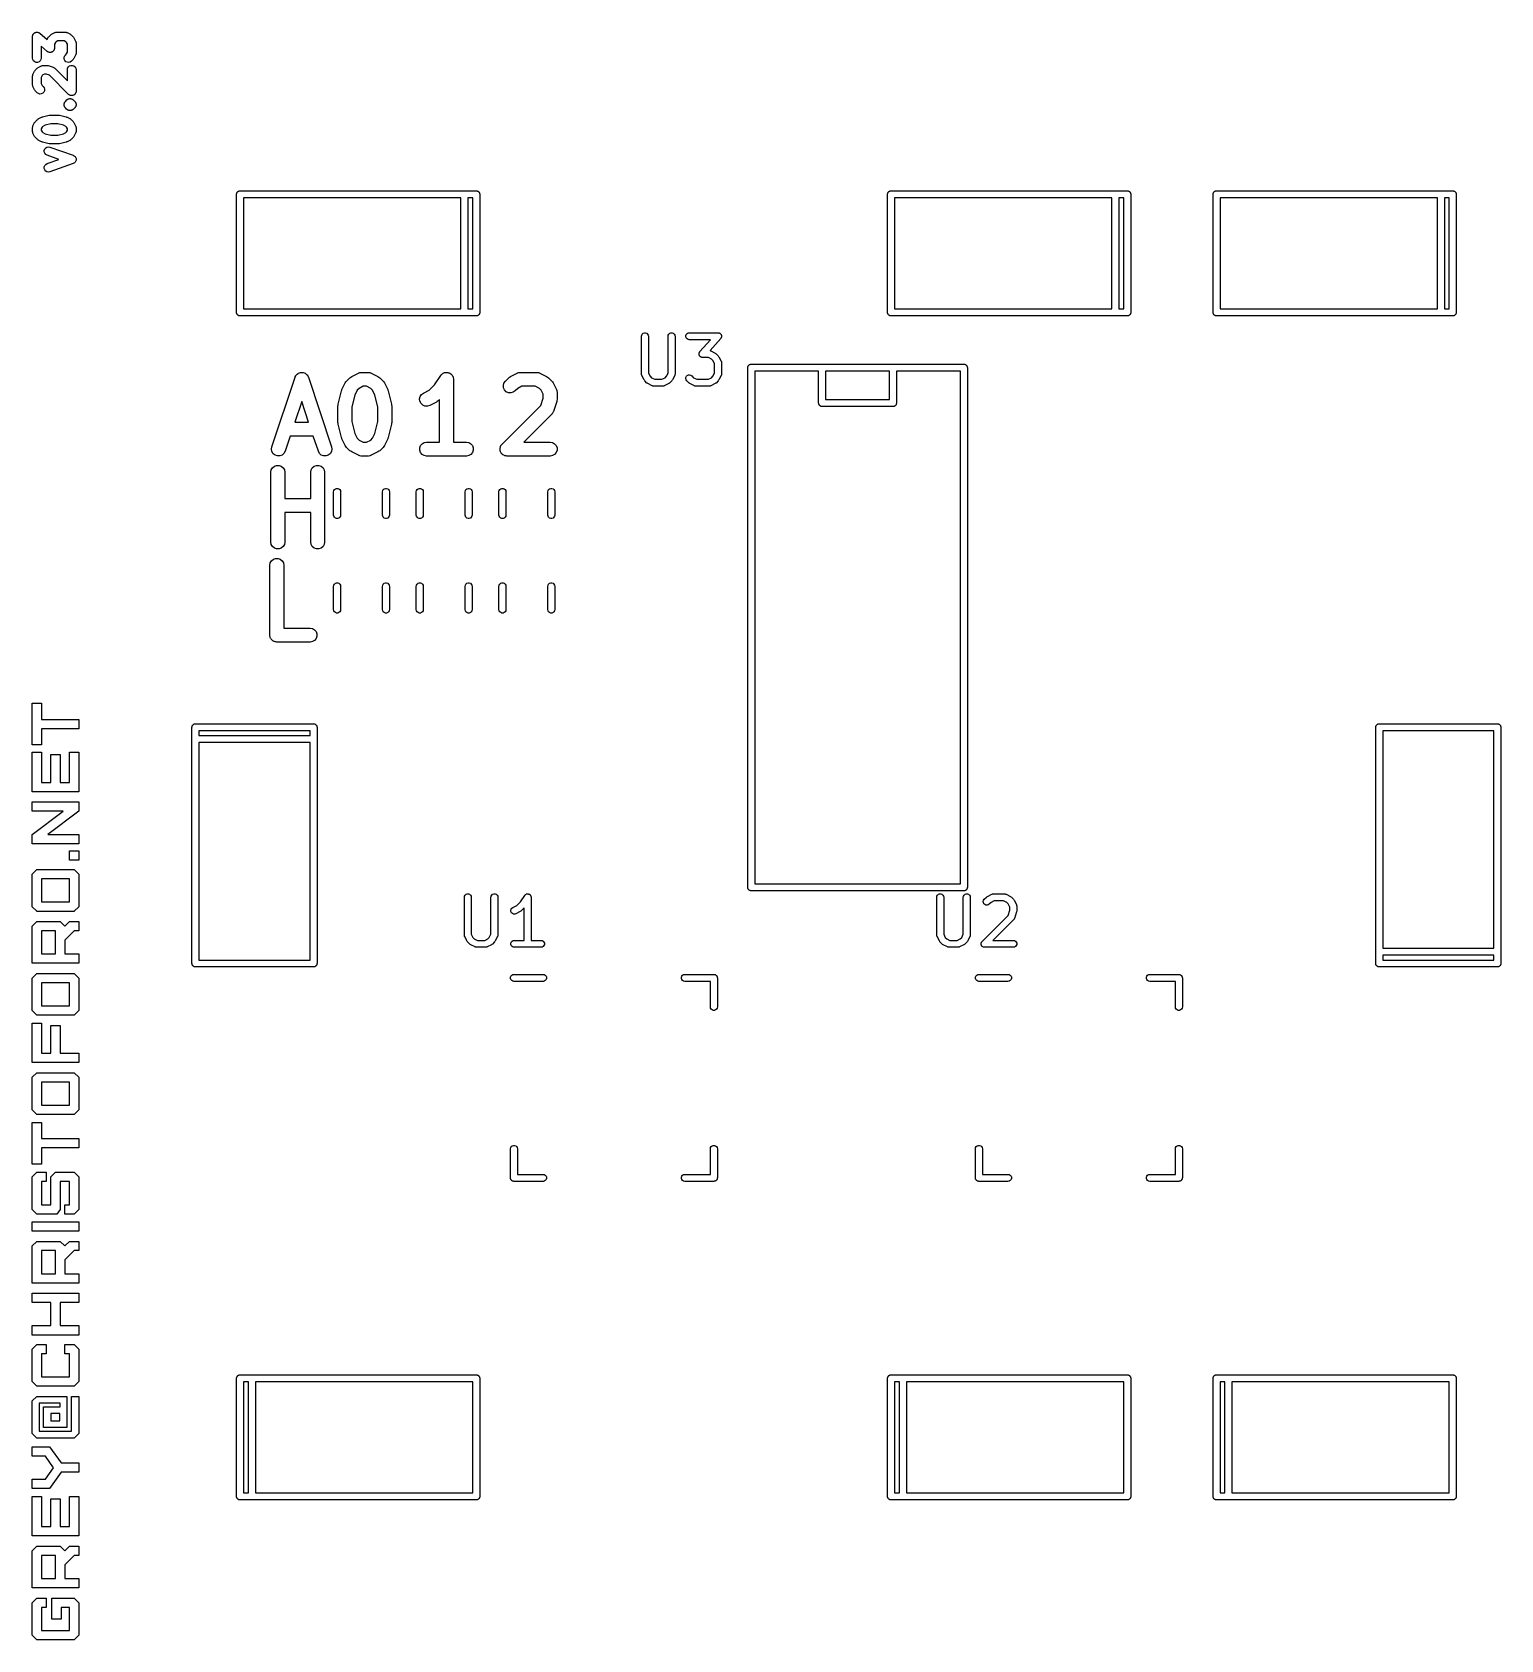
# Model space of a CAD drawing. Extents: x -2.5 to 29.1, y -2.1 to 32.5.
import ezdxf

# ---------------------------------------------------------------- set-up
doc = ezdxf.new("R2010")
doc.units = 0
doc.header["$MEASUREMENT"] = 0
doc.layers.add('BLACK', color=7, linetype='CONTINUOUS')

msp = doc.modelspace()

# ---------------------------------------------------------------- linework, layer by layer
at = {"layer": 'Black'}
for p, q in [((-2.50446, 32.3929), (-2.50287, 32.4019)), ((-2.50446, 31.9286), (-2.50446, 32.3929)), ((-2.50287, 32.4019), (-2.50268, 32.411)), ((-2.50268, 32.411), (-2.50007, 32.4178)), ((-2.50007, 32.4178), (-2.49881, 32.4249)), ((-2.49881, 32.4249), (-2.49423, 32.4329)), ((-2.49423, 32.4329), (-2.49092, 32.4414)), ((-2.49092, 32.4414), (-2.48615, 32.4469)), ((-2.48615, 32.4469), (-2.48253, 32.4531)), ((-2.48253, 32.4531), (-2.47551, 32.459)), ((-2.47551, 32.459), (-2.46948, 32.4659)), ((-2.46948, 32.4659), (-2.46313, 32.4694)), ((-2.46313, 32.4694), (-2.45759, 32.474)), ((-2.45759, 32.474), (-2.44898, 32.4772)), ((-2.44898, 32.4772), (-2.44095, 32.4816)), ((-2.44095, 32.4816), (-2.4338, 32.4827)), ((-2.4338, 32.4827), (-2.42699, 32.4852)), ((-2.42699, 32.4852), (-2.41783, 32.4852)), ((-2.41783, 32.4852), (-2.40877, 32.4866)), ((-2.40877, 32.4866), (-2.40167, 32.4852)), ((-2.40167, 32.4852), (-2.39443, 32.4852)), ((-2.39443, 32.4852), (-2.38582, 32.482)), ((-2.38582, 32.482), (-2.37683, 32.4803)), ((-2.37683, 32.4803), (-2.37064, 32.4765)), ((-2.37064, 32.4765), (-2.36384, 32.474)), ((-2.36384, 32.474), (-2.35682, 32.4682)), ((-2.35682, 32.4682), (-2.34898, 32.4634)), ((-2.34898, 32.4634), (-2.19185, 32.3259)), ((-2.18674, 32.0723), (-2.31696, 32.1863)), ((-2.31696, 32.1863), (-2.31696, 31.9286)), ((-2.19185, 32.3259), (-2.17314, 32.3634)), ((-2.17314, 32.3634), (-2.16419, 32.3754)), ((-2.16419, 32.3754), (-2.15558, 32.3877)), ((-2.15558, 32.3877), (-2.11986, 32.4234)), ((-2.11986, 32.4234), (-2.10755, 32.4321)), ((-2.10755, 32.4321), (-2.0955, 32.441)), ((-2.0955, 32.441), (-2.02407, 32.4767)), ((-2.01224, 32.2659), (-2.03125, 32.2279)), ((-2.03125, 32.2279), (-2.03125, 32.1429)), ((-2.02407, 32.4767), (-2.01889, 32.4783)), ((-2.01889, 32.4783), (-2.01421, 32.481)), ((-2.01421, 32.481), (-2.00339, 32.4829)), ((-1.99804, 32.2801), (-2.01224, 32.2659)), ((-2.00339, 32.4829), (-1.99286, 32.486)), ((-1.96001, 32.2991), (-1.99804, 32.2801)), ((-1.99286, 32.486), (-1.98747, 32.4857)), ((-1.98747, 32.4857), (-1.98214, 32.4866)), ((-1.98214, 32.4866), (-1.80357, 32.4866)), ((-1.8257, 32.2991), (-1.96001, 32.2991)), ((-1.78768, 32.2801), (-1.8257, 32.2991)), ((-1.80357, 32.4866), (-1.79825, 32.4857)), ((-1.79825, 32.4857), (-1.79285, 32.486)), ((-1.79285, 32.486), (-1.78232, 32.4829)), ((-1.77348, 32.2659), (-1.78768, 32.2801)), ((-1.78232, 32.4829), (-1.77151, 32.481)), ((-1.75446, 32.2279), (-1.77348, 32.2659)), ((-1.77151, 32.481), (-1.76683, 32.4783)), ((-1.76683, 32.4783), (-1.76164, 32.4767)), ((-1.76164, 32.4767), (-1.69022, 32.441)), ((-1.75446, 32.0578), (-1.75446, 32.2279)), ((-1.69022, 32.441), (-1.67816, 32.4321)), ((-1.67816, 32.4321), (-1.66585, 32.4234)), ((-1.66585, 32.4234), (-1.63014, 32.3877)), ((-1.63014, 32.3877), (-1.62153, 32.3754)), ((-1.62153, 32.3754), (-1.61258, 32.3634)), ((-1.61258, 32.3634), (-1.57686, 32.2919)), ((-1.57686, 32.2919), (-1.57532, 32.2867)), ((-1.57532, 32.2867), (-1.57262, 32.2821)), ((-1.57262, 32.2821), (-1.57071, 32.2712)), ((-1.57071, 32.2712), (-1.56758, 32.2607)), ((-1.56758, 32.2607), (-1.5679, 32.2553)), ((-1.5679, 32.2553), (-1.56696, 32.25)), ((-1.56696, 32.25), (-1.56696, 32.0357)), ((-2.49881, 31.8965), (-2.50446, 31.9286)), ((-2.48253, 31.8683), (-2.49881, 31.8965)), ((-2.45759, 31.8474), (-2.48253, 31.8683)), ((-2.42699, 31.8362), (-2.45759, 31.8474)), ((-2.39443, 31.8362), (-2.42699, 31.8362)), ((-2.36384, 31.8474), (-2.39443, 31.8362)), ((-2.3389, 31.8683), (-2.36384, 31.8474)), ((-2.32262, 31.8965), (-2.3389, 31.8683)), ((-2.31696, 31.9286), (-2.32262, 31.8965)), ((-2.1789, 32.0676), (-2.18674, 32.0723)), ((-2.17188, 32.0617), (-2.1789, 32.0676)), ((-2.16507, 32.0592), (-2.17188, 32.0617)), ((-2.15888, 32.0554), (-2.16507, 32.0592)), ((-2.14989, 32.0537), (-2.15888, 32.0554)), ((-2.14128, 32.0505), (-2.14989, 32.0537)), ((-2.13404, 32.0505), (-2.14128, 32.0505)), ((-2.12694, 32.0491), (-2.13404, 32.0505)), ((-2.11789, 32.0505), (-2.12694, 32.0491)), ((-2.10872, 32.0505), (-2.11789, 32.0505)), ((-2.10192, 32.053), (-2.10872, 32.0505)), ((-2.09477, 32.0541), (-2.10192, 32.053)), ((-2.08674, 32.0585), (-2.09477, 32.0541)), ((-2.07812, 32.0617), (-2.08674, 32.0585)), ((-2.07258, 32.0663), (-2.07812, 32.0617)), ((-2.06624, 32.0698), (-2.07258, 32.0663)), ((-2.0602, 32.0767), (-2.06624, 32.0698)), ((-2.05318, 32.0826), (-2.0602, 32.0767)), ((-2.04956, 32.0889), (-2.05318, 32.0826)), ((-2.0448, 32.0943), (-2.04956, 32.0889)), ((-2.04148, 32.1029), (-2.0448, 32.0943)), ((-2.0369, 32.1108), (-2.04148, 32.1029)), ((-2.03565, 32.1179), (-2.0369, 32.1108)), ((-2.03303, 32.1247), (-2.03565, 32.1179)), ((-2.03284, 32.1338), (-2.03303, 32.1247)), ((-2.03125, 32.1429), (-2.03284, 32.1338)), ((-1.82554, 31.9367), (-1.81711, 31.9682)), ((-1.8227, 31.9043), (-1.82554, 31.9367)), ((-1.80894, 31.8748), (-1.8227, 31.9043)), ((-1.81711, 31.9682), (-1.79843, 31.9949)), ((-1.78592, 31.8518), (-1.80894, 31.8748)), ((-1.79843, 31.9949), (-1.77348, 32.0198)), ((-1.75641, 31.838), (-1.78592, 31.8518)), ((-1.77348, 32.0198), (-1.75446, 32.0578)), ((-1.72397, 31.8352), (-1.75641, 31.838)), ((-1.69252, 31.8436), (-1.72397, 31.8352)), ((-1.66585, 31.8623), (-1.69252, 31.8436)), ((-1.63014, 31.898), (-1.66585, 31.8623)), ((-1.62153, 31.9103), (-1.63014, 31.898)), ((-1.61258, 31.9224), (-1.62153, 31.9103)), ((-1.57686, 31.9938), (-1.61258, 31.9224)), ((-1.57532, 31.999), (-1.57686, 31.9938)), ((-1.57262, 32.0037), (-1.57532, 31.999)), ((-1.57071, 32.0145), (-1.57262, 32.0037)), ((-1.56758, 32.025), (-1.57071, 32.0145)), ((-1.56696, 32.0357), (-1.5679, 32.0304)), ((-1.5679, 32.0304), (-1.56758, 32.025)), ((-2.50446, 31.5357), (-2.50352, 31.541)), ((-2.50446, 31.3571), (-2.50446, 31.5357)), ((-2.50385, 31.5464), (-2.50072, 31.557)), ((-2.50352, 31.541), (-2.50385, 31.5464)), ((-2.50072, 31.557), (-2.49881, 31.5678)), ((-2.49881, 31.5678), (-2.49611, 31.5725)), ((-2.49611, 31.5725), (-2.49457, 31.5776)), ((-2.49457, 31.5776), (-2.45885, 31.6491)), ((-2.45885, 31.6491), (-2.4499, 31.6611)), ((-2.4499, 31.6611), (-2.44129, 31.6734)), ((-2.44129, 31.6734), (-2.40558, 31.7091)), ((-2.40558, 31.7091), (-2.39328, 31.7178)), ((-2.39328, 31.7178), (-2.38121, 31.7267)), ((-2.38121, 31.7267), (-2.30978, 31.7624)), ((-2.29795, 31.5516), (-2.31696, 31.5136)), ((-2.31696, 31.5136), (-2.31696, 31.3793)), ((-2.30978, 31.7624), (-2.3046, 31.764)), ((-2.3046, 31.764), (-2.29992, 31.7667)), ((-2.29992, 31.7667), (-2.2891, 31.7686)), ((-2.28375, 31.5658), (-2.29795, 31.5516)), ((-2.2891, 31.7686), (-2.27858, 31.7717)), ((-2.24573, 31.5848), (-2.28375, 31.5658)), ((-2.27858, 31.7717), (-2.27318, 31.7714)), ((-2.27318, 31.7714), (-2.26786, 31.7723)), ((-2.26786, 31.7723), (-2.19643, 31.7723)), ((-2.21164, 31.5848), (-2.24573, 31.5848)), ((-2.13993, 31.5609), (-2.21164, 31.5848)), ((-2.19643, 31.7723), (-2.18164, 31.7697)), ((-2.18164, 31.7697), (-2.16678, 31.7675)), ((-2.16678, 31.7675), (-2.05964, 31.7318)), ((-1.727, 31.148), (-2.13993, 31.5609)), ((-2.05964, 31.7318), (-2.05489, 31.7292)), ((-2.05489, 31.7292), (-2.04967, 31.7278)), ((-2.04967, 31.7278), (-2.04067, 31.7215)), ((-2.04067, 31.7215), (-2.03101, 31.7163)), ((-2.03101, 31.7163), (-2.02742, 31.7122)), ((-2.02742, 31.7122), (-2.02299, 31.7091)), ((-2.02299, 31.7091), (-1.75446, 31.4406)), ((-1.75446, 31.6786), (-1.74881, 31.7106)), ((-1.75446, 31.4406), (-1.75446, 31.6786)), ((-1.74881, 31.7106), (-1.73253, 31.7388)), ((-1.73253, 31.7388), (-1.70759, 31.7598)), ((-1.70759, 31.7598), (-1.67699, 31.7709)), ((-1.67699, 31.7709), (-1.64443, 31.7709)), ((-1.64443, 31.7709), (-1.61384, 31.7598)), ((-1.61384, 31.7598), (-1.5889, 31.7388)), ((-1.5889, 31.7388), (-1.57262, 31.7106)), ((-1.57262, 31.7106), (-1.56696, 31.6786)), ((-1.56696, 31.6786), (-1.56696, 31.2143)), ((-2.50352, 31.3518), (-2.50446, 31.3571)), ((-2.50385, 31.3464), (-2.50352, 31.3518)), ((-2.50072, 31.3359), (-2.50385, 31.3464)), ((-2.49881, 31.3251), (-2.50072, 31.3359)), ((-2.49611, 31.3204), (-2.49881, 31.3251)), ((-2.49457, 31.3152), (-2.49611, 31.3204)), ((-2.45885, 31.2438), (-2.49457, 31.3152)), ((-2.4499, 31.2317), (-2.45885, 31.2438)), ((-2.44129, 31.2194), (-2.4499, 31.2317)), ((-2.40558, 31.1837), (-2.44129, 31.2194)), ((-2.37891, 31.165), (-2.40558, 31.1837)), ((-2.34746, 31.1566), (-2.37891, 31.165)), ((-2.31502, 31.1594), (-2.34746, 31.1566)), ((-2.31696, 31.3793), (-2.29795, 31.3412)), ((-2.28551, 31.1732), (-2.31502, 31.1594)), ((-2.29795, 31.3412), (-2.27299, 31.3163)), ((-2.26249, 31.1962), (-2.28551, 31.1732)), ((-2.27299, 31.3163), (-2.25432, 31.2896)), ((-2.24873, 31.2257), (-2.26249, 31.1962)), ((-2.25432, 31.2896), (-2.24589, 31.2582)), ((-2.24589, 31.2582), (-2.24873, 31.2257)), ((-1.71697, 31.141), (-1.727, 31.148)), ((-1.70759, 31.1331), (-1.71697, 31.141)), ((-1.70371, 31.1317), (-1.70759, 31.1331)), ((-1.70033, 31.1293), (-1.70371, 31.1317)), ((-1.68851, 31.1261), (-1.70033, 31.1293)), ((-1.67699, 31.122), (-1.68851, 31.1261)), ((-1.67287, 31.122), (-1.67699, 31.122)), ((-1.66888, 31.1209), (-1.67287, 31.122)), ((-1.65668, 31.122), (-1.66888, 31.1209)), ((-1.64443, 31.122), (-1.65668, 31.122)), ((-1.64056, 31.1234), (-1.64443, 31.122)), ((-1.63645, 31.1237), (-1.64056, 31.1234)), ((-1.62534, 31.1289), (-1.63645, 31.1237)), ((-1.61384, 31.1331), (-1.62534, 31.1289)), ((-1.61068, 31.1357), (-1.61384, 31.1331)), ((-1.60694, 31.1375), (-1.61068, 31.1357)), ((-1.59828, 31.1462), (-1.60694, 31.1375)), ((-1.5889, 31.154), (-1.59828, 31.1462)), ((-1.58684, 31.1576), (-1.5889, 31.154)), ((-1.58392, 31.1605), (-1.58684, 31.1576)), ((-1.57874, 31.1716), (-1.58392, 31.1605)), ((-1.57262, 31.1822), (-1.57874, 31.1716)), ((-1.5719, 31.1863), (-1.57262, 31.1822)), ((-1.57016, 31.19), (-1.5719, 31.1863)), ((-1.56909, 31.2022), (-1.57016, 31.19)), ((-1.56696, 31.2143), (-1.56909, 31.2022)), ((-1.82554, 30.9367), (-1.82447, 30.9407)), ((-1.82482, 30.9286), (-1.82554, 30.9367)), ((-1.82554, 30.9204), (-1.82482, 30.9286)), ((-1.82447, 30.9164), (-1.82554, 30.9204)), ((-1.82447, 30.9449), (-1.82306, 30.9487)), ((-1.82447, 30.9407), (-1.82447, 30.9449)), ((-1.82447, 30.9123), (-1.82447, 30.9164)), ((-1.82306, 30.9084), (-1.82447, 30.9123)), ((-1.82306, 30.9487), (-1.8227, 30.9528)), ((-1.8227, 30.9043), (-1.82306, 30.9084)), ((-1.8227, 30.9528), (-1.81923, 30.9603)), ((-1.81923, 30.8969), (-1.8227, 30.9043)), ((-1.81923, 30.9603), (-1.81711, 30.9682)), ((-1.81711, 30.8889), (-1.81923, 30.8969)), ((-1.81711, 30.9682), (-1.81474, 30.9716)), ((-1.81474, 30.8856), (-1.81711, 30.8889)), ((-1.81474, 30.9716), (-1.81333, 30.9754)), ((-1.81333, 30.8817), (-1.81474, 30.8856)), ((-1.81333, 30.9754), (-1.81068, 30.9786)), ((-1.81068, 30.8785), (-1.81333, 30.8817)), ((-1.81068, 30.9786), (-1.80894, 30.9823)), ((-1.80894, 30.8748), (-1.81068, 30.8785)), ((-1.80894, 30.9823), (-1.80314, 30.9881)), ((-1.80314, 30.869), (-1.80894, 30.8748)), ((-1.80314, 30.9881), (-1.79844, 30.9949)), ((-1.79843, 30.8623), (-1.80314, 30.869)), ((-1.79844, 30.9949), (-1.76272, 31.0306)), ((-1.76272, 30.8266), (-1.79843, 30.8623)), ((-1.76272, 31.0306), (-1.75601, 31.0353)), ((-1.756, 30.8219), (-1.76272, 30.8266)), ((-1.75601, 31.0353), (-1.7502, 31.0411)), ((-1.7502, 30.8161), (-1.756, 30.8219)), ((-1.7502, 31.0411), (-1.74276, 31.0445)), ((-1.74277, 30.8126), (-1.7502, 30.8161)), ((-1.73605, 30.8079), (-1.74277, 30.8126)), ((-1.74276, 31.0445), (-1.73605, 31.0493)), ((-1.73605, 31.0493), (-1.72813, 31.0514)), ((-1.72813, 30.8058), (-1.73605, 30.8079)), ((-1.72813, 31.0514), (-1.72069, 31.0548)), ((-1.72069, 30.8023), (-1.72813, 30.8058)), ((-1.72069, 31.0548), (-1.71252, 31.0556)), ((-1.71252, 30.8016), (-1.72069, 30.8023)), ((-1.71252, 31.0556), (-1.7046, 31.0577)), ((-1.7046, 30.7995), (-1.71252, 30.8016)), ((-1.7046, 31.0577), (-1.69643, 31.057)), ((-1.69643, 30.8002), (-1.7046, 30.7995)), ((-1.69643, 31.057), (-1.68826, 31.0577)), ((-1.68826, 30.7995), (-1.69643, 30.8002)), ((-1.68826, 31.0577), (-1.68034, 31.0556)), ((-1.68033, 30.8016), (-1.68826, 30.7995)), ((-1.68034, 31.0556), (-1.67217, 31.0548)), ((-1.67216, 30.8023), (-1.68033, 30.8016)), ((-1.67217, 31.0548), (-1.66473, 31.0514)), ((-1.66473, 30.8058), (-1.67216, 30.8023)), ((-1.66473, 31.0514), (-1.65681, 31.0493)), ((-1.65681, 30.8079), (-1.66473, 30.8058)), ((-1.65681, 31.0493), (-1.65009, 31.0445)), ((-1.65009, 30.8126), (-1.65681, 30.8079)), ((-1.65009, 31.0445), (-1.64266, 31.0411)), ((-1.64266, 30.8161), (-1.65009, 30.8126)), ((-1.64266, 31.0411), (-1.63685, 31.0353)), ((-1.63686, 30.8219), (-1.64266, 30.8161)), ((-1.63014, 30.8266), (-1.63686, 30.8219)), ((-1.63685, 31.0353), (-1.63014, 31.0306)), ((-1.63014, 31.0306), (-1.59442, 30.9949)), ((-1.59442, 30.8623), (-1.63014, 30.8266)), ((-1.59442, 30.9949), (-1.58972, 30.9881)), ((-1.58972, 30.869), (-1.59442, 30.8623)), ((-1.58972, 30.9881), (-1.58392, 30.9823)), ((-1.58392, 30.8748), (-1.58972, 30.869)), ((-1.58392, 30.9823), (-1.58217, 30.9786)), ((-1.58217, 30.8785), (-1.58392, 30.8748)), ((-1.58217, 30.9786), (-1.57952, 30.9754)), ((-1.57952, 30.8817), (-1.58217, 30.8785)), ((-1.57952, 30.9754), (-1.57811, 30.9716)), ((-1.57811, 30.8856), (-1.57952, 30.8817)), ((-1.57811, 30.9716), (-1.57575, 30.9682)), ((-1.57575, 30.8889), (-1.57811, 30.8856)), ((-1.57575, 30.9682), (-1.57362, 30.9603)), ((-1.57363, 30.8969), (-1.57575, 30.8889)), ((-1.57016, 30.9043), (-1.57363, 30.8969)), ((-1.57362, 30.9603), (-1.57016, 30.9528)), ((-1.57016, 30.9528), (-1.5698, 30.9487)), ((-1.5698, 30.9084), (-1.57016, 30.9043)), ((-1.5698, 30.9487), (-1.56839, 30.9449)), ((-1.56839, 30.9123), (-1.5698, 30.9084)), ((-1.56839, 30.9449), (-1.56839, 30.9407)), ((-1.56839, 30.9407), (-1.56732, 30.9367)), ((-1.56732, 30.9204), (-1.56839, 30.9164)), ((-1.56839, 30.9164), (-1.56839, 30.9123)), ((-1.56732, 30.9367), (-1.56803, 30.9286)), ((-1.56803, 30.9286), (-1.56732, 30.9204)), ((-2.50446, 30.4286), (-2.50352, 30.4339)), ((-2.50446, 30.3571), (-2.50446, 30.4286)), ((-2.50385, 30.4393), (-2.50072, 30.4498)), ((-2.50352, 30.4339), (-2.50385, 30.4393)), ((-2.50072, 30.4498), (-2.49881, 30.4606)), ((-2.49881, 30.4606), (-2.49611, 30.4653)), ((-2.49611, 30.4653), (-2.49457, 30.4705)), ((-2.49457, 30.4705), (-2.45885, 30.5419)), ((-2.45885, 30.5419), (-2.4499, 30.554)), ((-2.4499, 30.554), (-2.44129, 30.5663)), ((-2.44129, 30.5663), (-2.40558, 30.602)), ((-2.40558, 30.602), (-2.39328, 30.6106)), ((-2.39328, 30.6106), (-2.38121, 30.6196)), ((-2.38121, 30.6196), (-2.30978, 30.6553)), ((-2.29795, 30.4445), (-2.31696, 30.4064)), ((-2.30978, 30.6553), (-2.29996, 30.6582)), ((-2.29996, 30.6582), (-2.29059, 30.6624)), ((-2.28375, 30.4587), (-2.29795, 30.4445)), ((-2.29059, 30.6624), (-2.14774, 30.6981)), ((-2.23514, 30.483), (-2.28375, 30.4587)), ((-2.11346, 30.5134), (-2.23514, 30.483)), ((-2.14774, 30.6981), (-2.1363, 30.6989)), ((-2.1363, 30.6989), (-2.125, 30.7009)), ((-2.125, 30.7009), (-1.94643, 30.7009)), ((-1.95797, 30.5134), (-2.11346, 30.5134)), ((-1.83629, 30.483), (-1.95797, 30.5134)), ((-1.94643, 30.7009), (-1.93513, 30.6989)), ((-1.93513, 30.6989), (-1.92369, 30.6981)), ((-1.92369, 30.6981), (-1.78083, 30.6624)), ((-1.78767, 30.4587), (-1.83629, 30.483)), ((-1.77348, 30.4445), (-1.78767, 30.4587)), ((-1.78083, 30.6624), (-1.77147, 30.6582)), ((-1.75446, 30.4064), (-1.77348, 30.4445)), ((-1.77147, 30.6582), (-1.76164, 30.6553)), ((-1.76164, 30.6553), (-1.69022, 30.6196)), ((-1.69022, 30.6196), (-1.67815, 30.6106)), ((-1.67815, 30.6106), (-1.66585, 30.602)), ((-1.66585, 30.602), (-1.63014, 30.5663)), ((-1.63014, 30.5663), (-1.62153, 30.554)), ((-1.62153, 30.554), (-1.61258, 30.5419)), ((-1.61258, 30.5419), (-1.57686, 30.4705)), ((-1.57686, 30.4705), (-1.57532, 30.4653)), ((-1.57532, 30.4653), (-1.57262, 30.4606)), ((-1.57262, 30.4606), (-1.57071, 30.4498)), ((-1.57071, 30.4498), (-1.56758, 30.4393)), ((-1.56758, 30.4393), (-1.5679, 30.4339)), ((-1.5679, 30.4339), (-1.56696, 30.4286)), ((-1.56696, 30.4286), (-1.56696, 30.3571)), ((-2.50352, 30.3518), (-2.50446, 30.3571)), ((-2.50385, 30.3464), (-2.50352, 30.3518)), ((-2.50072, 30.3359), (-2.50385, 30.3464)), ((-2.49881, 30.3251), (-2.50072, 30.3359)), ((-2.49611, 30.3204), (-2.49881, 30.3251)), ((-2.49457, 30.3152), (-2.49611, 30.3204)), ((-2.45885, 30.2438), (-2.49457, 30.3152)), ((-2.4499, 30.2317), (-2.45885, 30.2438)), ((-2.44129, 30.2194), (-2.4499, 30.2317)), ((-2.40558, 30.1837), (-2.44129, 30.2194)), ((-2.39328, 30.1751), (-2.40558, 30.1837)), ((-2.38121, 30.1661), (-2.39328, 30.1751)), ((-2.30978, 30.1304), (-2.38121, 30.1661)), ((-2.31696, 30.4064), (-2.31696, 30.3793)), ((-2.31696, 30.3793), (-2.29795, 30.3412)), ((-2.29996, 30.1275), (-2.30978, 30.1304)), ((-2.29059, 30.1233), (-2.29996, 30.1275)), ((-2.29795, 30.3412), (-2.28375, 30.327)), ((-2.14774, 30.0876), (-2.29059, 30.1233)), ((-2.28375, 30.327), (-2.23514, 30.3027)), ((-2.23514, 30.3027), (-2.11346, 30.2723)), ((-2.1363, 30.0868), (-2.14774, 30.0876)), ((-2.125, 30.0848), (-2.1363, 30.0868)), ((-1.94643, 30.0848), (-2.125, 30.0848)), ((-2.11346, 30.2723), (-1.95797, 30.2723)), ((-1.95797, 30.2723), (-1.83629, 30.3027)), ((-1.93513, 30.0868), (-1.94643, 30.0848)), ((-1.92369, 30.0876), (-1.93513, 30.0868)), ((-1.78083, 30.1233), (-1.92369, 30.0876)), ((-1.83629, 30.3027), (-1.78768, 30.327)), ((-1.78768, 30.327), (-1.77348, 30.3412)), ((-1.77147, 30.1275), (-1.78083, 30.1233)), ((-1.77348, 30.3412), (-1.75446, 30.3793)), ((-1.76164, 30.1304), (-1.77147, 30.1275)), ((-1.69022, 30.1661), (-1.76164, 30.1304)), ((-1.75446, 30.3793), (-1.75446, 30.4064)), ((-1.67816, 30.1751), (-1.69022, 30.1661)), ((-1.66585, 30.1837), (-1.67816, 30.1751)), ((-1.63014, 30.2194), (-1.66585, 30.1837)), ((-1.62153, 30.2317), (-1.63014, 30.2194)), ((-1.61258, 30.2438), (-1.62153, 30.2317)), ((-1.57686, 30.3152), (-1.61258, 30.2438)), ((-1.57532, 30.3204), (-1.57686, 30.3152)), ((-1.57262, 30.3251), (-1.57532, 30.3204)), ((-1.57071, 30.3359), (-1.57262, 30.3251)), ((-1.56758, 30.3464), (-1.57071, 30.3359)), ((-1.56696, 30.3571), (-1.5679, 30.3518)), ((-1.5679, 30.3518), (-1.56758, 30.3464)), ((-2.25314, 29.9443), (-2.24219, 29.975)), ((-2.25294, 29.9117), (-2.25314, 29.9443)), ((-2.24162, 29.8812), (-2.25294, 29.9117)), ((-2.24219, 29.975), (-2.22141, 30)), ((-2.22054, 29.8564), (-2.24162, 29.8812)), ((-2.22141, 30), (-2.19331, 30.0165)), ((-2.19225, 29.8403), (-2.22054, 29.8564)), ((-2.19331, 30.0165), (-2.16128, 30.0223)), ((-1.93945, 29.75), (-2.19225, 29.8403)), ((-2.19224, 29.6597), (-1.93945, 29.75)), ((-2.16128, 30.0223), (-2.12918, 30.0169)), ((-2.12918, 30.0169), (-1.62918, 29.8383)), ((-1.62918, 29.8383), (-1.62868, 29.838)), ((-1.62868, 29.838), (-1.62812, 29.8379)), ((-1.62812, 29.8379), (-1.61452, 29.8299)), ((-1.61452, 29.8299), (-1.60089, 29.8222)), ((-1.60089, 29.8222), (-1.60052, 29.8217)), ((-1.60052, 29.8217), (-1.60002, 29.8214)), ((-1.60002, 29.8214), (-1.58997, 29.8093)), ((-1.58997, 29.8093), (-1.57981, 29.7974)), ((-1.57981, 29.7974), (-1.57961, 29.7968)), ((-1.57961, 29.7968), (-1.57924, 29.7964)), ((-1.57924, 29.7964), (-1.57394, 29.7815)), ((-1.56849, 29.7332), (-1.57396, 29.7184)), ((-1.57394, 29.7815), (-1.56849, 29.7668)), ((-1.56849, 29.7668), (-1.56848, 29.7663)), ((-1.56848, 29.7337), (-1.56849, 29.7332)), ((-1.56848, 29.7663), (-1.56829, 29.7657)), ((-1.56829, 29.7343), (-1.56848, 29.7337)), ((-1.56829, 29.7657), (-1.56839, 29.75)), ((-1.56839, 29.75), (-1.56829, 29.7343)), ((-2.25314, 29.5557), (-2.25294, 29.5883)), ((-2.24219, 29.525), (-2.25314, 29.5557)), ((-2.25294, 29.5883), (-2.24162, 29.6188)), ((-2.22141, 29.5), (-2.24219, 29.525)), ((-2.24162, 29.6188), (-2.22054, 29.6436)), ((-2.19331, 29.4835), (-2.22141, 29.5)), ((-2.22054, 29.6436), (-2.19224, 29.6597)), ((-2.16128, 29.4777), (-2.19331, 29.4835)), ((-2.12918, 29.4831), (-2.16128, 29.4777)), ((-1.62918, 29.6617), (-2.12918, 29.4831)), ((-1.62868, 29.662), (-1.62918, 29.6617)), ((-1.62812, 29.6621), (-1.62868, 29.662)), ((-1.61455, 29.67), (-1.62812, 29.6621)), ((-1.60089, 29.6778), (-1.61455, 29.67)), ((-1.60052, 29.6783), (-1.60089, 29.6778)), ((-1.60002, 29.6785), (-1.60052, 29.6783)), ((-1.58999, 29.6907), (-1.60002, 29.6785)), ((-1.57981, 29.7026), (-1.58999, 29.6907)), ((-1.57961, 29.7032), (-1.57981, 29.7026)), ((-1.57924, 29.7036), (-1.57961, 29.7032)), ((-1.57396, 29.7184), (-1.57924, 29.7036)), ((1.89505, 29.0375), (1.89927, 29.0425)), ((1.89927, 29.0425), (1.90255, 29.0482)), ((1.90255, 29.0482), (1.90757, 29.0524)), ((1.90757, 29.0524), (1.91179, 29.0575)), ((1.91179, 29.0575), (1.91747, 29.0607)), ((1.91747, 29.0607), (1.9225, 29.065)), ((1.9225, 29.065), (1.92867, 29.0672)), ((1.92867, 29.0672), (1.93435, 29.0705)), ((1.93435, 29.0705), (1.94081, 29.0716)), ((1.94081, 29.0716), (1.94698, 29.0739)), ((1.94698, 29.0739), (1.95354, 29.0739)), ((1.95354, 29.0739), (1.96, 29.075)), ((1.96, 29.075), (4.5, 29.075)), ((4.5, 29.075), (7.04, 29.075)), ((7.04, 29.075), (7.04646, 29.0739)), ((7.04646, 29.0739), (7.05302, 29.0739)), ((7.05302, 29.0739), (7.05919, 29.0716)), ((7.05919, 29.0716), (7.06565, 29.0705)), ((7.06565, 29.0705), (7.07133, 29.0672)), ((7.07133, 29.0672), (7.0775, 29.065)), ((7.0775, 29.065), (7.08253, 29.0607)), ((7.08253, 29.0607), (7.08821, 29.0575)), ((7.08821, 29.0575), (7.09243, 29.0524)), ((7.09243, 29.0524), (7.09745, 29.0482)), ((7.09745, 29.0482), (7.10073, 29.0425)), ((7.10073, 29.0425), (7.10495, 29.0375)), ((15.895, 29.0375), (15.8993, 29.0425)), ((15.8993, 29.0425), (15.9025, 29.0482)), ((15.9025, 29.0482), (15.9076, 29.0524)), ((15.9076, 29.0524), (15.9118, 29.0575)), ((15.9118, 29.0575), (15.9175, 29.0607)), ((15.9175, 29.0607), (15.9225, 29.065)), ((15.9225, 29.065), (15.9287, 29.0672)), ((15.9287, 29.0672), (15.9343, 29.0705)), ((15.9343, 29.0705), (15.9408, 29.0716)), ((15.9408, 29.0716), (15.947, 29.0739)), ((15.947, 29.0739), (15.9535, 29.0739)), ((15.9535, 29.0739), (15.96, 29.075)), ((15.96, 29.075), (18.5, 29.075)), ((18.5, 29.075), (21.04, 29.075)), ((21.04, 29.075), (21.0465, 29.0739)), ((21.0465, 29.0739), (21.053, 29.0739)), ((21.053, 29.0739), (21.0592, 29.0716)), ((21.0592, 29.0716), (21.0657, 29.0705)), ((21.0657, 29.0705), (21.0713, 29.0672)), ((21.0713, 29.0672), (21.0775, 29.065)), ((21.0775, 29.065), (21.0825, 29.0607)), ((21.0825, 29.0607), (21.0882, 29.0575)), ((21.0882, 29.0575), (21.0924, 29.0524)), ((21.0924, 29.0524), (21.0975, 29.0482)), ((21.0975, 29.0482), (21.1007, 29.0425)), ((21.1007, 29.0425), (21.105, 29.0375)), ((22.895, 29.0375), (22.8993, 29.0425)), ((22.8993, 29.0425), (22.9025, 29.0482)), ((22.9025, 29.0482), (22.9076, 29.0524)), ((22.9076, 29.0524), (22.9118, 29.0575)), ((22.9118, 29.0575), (22.9175, 29.0607)), ((22.9175, 29.0607), (22.9225, 29.065)), ((22.9225, 29.065), (22.9287, 29.0672)), ((22.9287, 29.0672), (22.9343, 29.0705)), ((22.9343, 29.0705), (22.9408, 29.0716)), ((22.9408, 29.0716), (22.947, 29.0739)), ((22.947, 29.0739), (22.9535, 29.0739)), ((22.9535, 29.0739), (22.96, 29.075)), ((22.96, 29.075), (25.5, 29.075)), ((25.5, 29.075), (28.04, 29.075)), ((28.04, 29.075), (28.0465, 29.0739)), ((28.0465, 29.0739), (28.053, 29.0739)), ((28.053, 29.0739), (28.0592, 29.0716)), ((28.0592, 29.0716), (28.0657, 29.0705)), ((28.0657, 29.0705), (28.0713, 29.0672)), ((28.0713, 29.0672), (28.0775, 29.065)), ((28.0775, 29.065), (28.0825, 29.0607)), ((28.0825, 29.0607), (28.0882, 29.0575)), ((28.0882, 29.0575), (28.0924, 29.0524)), ((28.0924, 29.0524), (28.0975, 29.0482)), ((28.0975, 29.0482), (28.1007, 29.0425)), ((28.1007, 29.0425), (28.105, 29.0375)), ((1.885, 29), (1.88614, 29.0065)), ((1.885, 26.46), (1.885, 29)), ((1.88614, 29.013), (1.88838, 29.0192)), ((1.88614, 29.0065), (1.88614, 29.013)), ((1.88838, 29.0192), (1.88952, 29.0257)), ((1.88952, 29.0257), (1.8928, 29.0313)), ((1.8928, 29.0313), (1.89505, 29.0375)), ((4.5, 28.925), (2.035, 28.925)), ((2.035, 28.925), (2.035, 26.535)), ((6.711, 28.925), (4.5, 28.925)), ((6.711, 26.535), (6.711, 28.925)), ((6.861, 28.925), (6.861, 26.535)), ((6.965, 28.925), (6.861, 28.925)), ((6.965, 26.535), (6.965, 28.925)), ((7.10495, 29.0375), (7.1072, 29.0313)), ((7.1072, 29.0313), (7.11048, 29.0257)), ((7.11048, 29.0257), (7.11162, 29.0192)), ((7.11162, 29.0192), (7.11386, 29.013)), ((7.11386, 29.013), (7.11386, 29.0065)), ((7.11386, 29.0065), (7.115, 29)), ((7.115, 29), (7.115, 26.46)), ((15.885, 29), (15.8861, 29.0065)), ((15.885, 26.46), (15.885, 29)), ((15.8861, 29.013), (15.8884, 29.0192)), ((15.8861, 29.0065), (15.8861, 29.013)), ((15.8884, 29.0192), (15.8895, 29.0257)), ((15.8895, 29.0257), (15.8928, 29.0313)), ((15.8928, 29.0313), (15.895, 29.0375)), ((18.5, 28.925), (16.035, 28.925)), ((16.035, 28.925), (16.035, 26.535)), ((20.711, 28.925), (18.5, 28.925)), ((20.711, 26.535), (20.711, 28.925)), ((20.861, 28.925), (20.861, 26.535)), ((20.965, 28.925), (20.861, 28.925)), ((20.965, 26.535), (20.965, 28.925)), ((21.105, 29.0375), (21.1072, 29.0313)), ((21.1072, 29.0313), (21.1105, 29.0257)), ((21.1105, 29.0257), (21.1116, 29.0192)), ((21.1116, 29.0192), (21.1139, 29.013)), ((21.1139, 29.013), (21.1139, 29.0065)), ((21.1139, 29.0065), (21.115, 29)), ((21.115, 29), (21.115, 26.46)), ((22.885, 29), (22.8861, 29.0065)), ((22.885, 26.46), (22.885, 29)), ((22.8861, 29.013), (22.8884, 29.0192)), ((22.8861, 29.0065), (22.8861, 29.013)), ((22.8884, 29.0192), (22.8895, 29.0257)), ((22.8895, 29.0257), (22.8928, 29.0313)), ((22.8928, 29.0313), (22.895, 29.0375)), ((25.5, 28.925), (23.035, 28.925)), ((23.035, 28.925), (23.035, 26.535)), ((27.711, 28.925), (25.5, 28.925)), ((27.711, 26.535), (27.711, 28.925)), ((27.861, 28.925), (27.861, 26.535)), ((27.965, 28.925), (27.861, 28.925)), ((27.965, 26.535), (27.965, 28.925)), ((28.105, 29.0375), (28.1072, 29.0313)), ((28.1072, 29.0313), (28.1105, 29.0257)), ((28.1105, 29.0257), (28.1116, 29.0192)), ((28.1116, 29.0192), (28.1139, 29.013)), ((28.1139, 29.013), (28.1139, 29.0065)), ((28.1139, 29.0065), (28.115, 29)), ((28.115, 29), (28.115, 26.46)), ((1.88614, 26.4535), (1.885, 26.46)), ((1.88614, 26.447), (1.88614, 26.4535)), ((1.88838, 26.4408), (1.88614, 26.447)), ((1.88952, 26.4343), (1.88838, 26.4408)), ((1.8928, 26.4287), (1.88952, 26.4343)), ((1.89505, 26.4225), (1.8928, 26.4287)), ((1.89927, 26.4175), (1.89505, 26.4225)), ((1.90255, 26.4118), (1.89927, 26.4175)), ((1.90757, 26.4076), (1.90255, 26.4118)), ((1.91179, 26.4025), (1.90757, 26.4076)), ((1.91747, 26.3993), (1.91179, 26.4025)), ((1.9225, 26.395), (1.91747, 26.3993)), ((1.92867, 26.3928), (1.9225, 26.395)), ((1.93435, 26.3895), (1.92867, 26.3928)), ((1.94081, 26.3884), (1.93435, 26.3895)), ((1.94698, 26.3861), (1.94081, 26.3884)), ((1.95354, 26.3861), (1.94698, 26.3861)), ((1.96, 26.385), (1.95354, 26.3861)), ((4.5, 26.385), (1.96, 26.385)), ((2.035, 26.535), (4.5, 26.535)), ((4.5, 26.535), (6.711, 26.535)), ((7.04, 26.385), (4.5, 26.385)), ((6.861, 26.535), (6.965, 26.535)), ((7.04646, 26.3861), (7.04, 26.385)), ((7.05302, 26.3861), (7.04646, 26.3861)), ((7.05919, 26.3884), (7.05302, 26.3861)), ((7.06565, 26.3895), (7.05919, 26.3884)), ((7.07133, 26.3928), (7.06565, 26.3895)), ((7.0775, 26.395), (7.07133, 26.3928)), ((7.08253, 26.3993), (7.0775, 26.395)), ((7.08821, 26.4025), (7.08253, 26.3993)), ((7.09243, 26.4076), (7.08821, 26.4025)), ((7.09745, 26.4118), (7.09243, 26.4076)), ((7.10073, 26.4175), (7.09745, 26.4118)), ((7.10495, 26.4225), (7.10073, 26.4175)), ((7.1072, 26.4287), (7.10495, 26.4225)), ((7.11048, 26.4343), (7.1072, 26.4287)), ((7.11162, 26.4408), (7.11048, 26.4343)), ((7.11386, 26.447), (7.11162, 26.4408)), ((7.115, 26.46), (7.11386, 26.4535)), ((7.11386, 26.4535), (7.11386, 26.447)), ((15.8861, 26.4535), (15.885, 26.46)), ((15.8861, 26.447), (15.8861, 26.4535)), ((15.8884, 26.4408), (15.8861, 26.447)), ((15.8895, 26.4343), (15.8884, 26.4408)), ((15.8928, 26.4287), (15.8895, 26.4343)), ((15.895, 26.4225), (15.8928, 26.4287)), ((15.8993, 26.4175), (15.895, 26.4225)), ((15.9025, 26.4118), (15.8993, 26.4175)), ((15.9076, 26.4076), (15.9025, 26.4118)), ((15.9118, 26.4025), (15.9076, 26.4076)), ((15.9175, 26.3993), (15.9118, 26.4025)), ((15.9225, 26.395), (15.9175, 26.3993)), ((15.9287, 26.3928), (15.9225, 26.395)), ((15.9343, 26.3895), (15.9287, 26.3928)), ((15.9408, 26.3884), (15.9343, 26.3895)), ((15.947, 26.3861), (15.9408, 26.3884)), ((15.9535, 26.3861), (15.947, 26.3861)), ((15.96, 26.385), (15.9535, 26.3861)), ((18.5, 26.385), (15.96, 26.385)), ((16.035, 26.535), (18.5, 26.535)), ((18.5, 26.535), (20.711, 26.535)), ((21.04, 26.385), (18.5, 26.385)), ((20.861, 26.535), (20.965, 26.535)), ((21.0465, 26.3861), (21.04, 26.385)), ((21.053, 26.3861), (21.0465, 26.3861)), ((21.0592, 26.3884), (21.053, 26.3861)), ((21.0657, 26.3895), (21.0592, 26.3884)), ((21.0713, 26.3928), (21.0657, 26.3895)), ((21.0775, 26.395), (21.0713, 26.3928)), ((21.0825, 26.3993), (21.0775, 26.395)), ((21.0882, 26.4025), (21.0825, 26.3993)), ((21.0924, 26.4076), (21.0882, 26.4025)), ((21.0975, 26.4118), (21.0924, 26.4076)), ((21.1007, 26.4175), (21.0975, 26.4118)), ((21.105, 26.4225), (21.1007, 26.4175)), ((21.1072, 26.4287), (21.105, 26.4225)), ((21.1105, 26.4343), (21.1072, 26.4287)), ((21.1116, 26.4408), (21.1105, 26.4343)), ((21.1139, 26.447), (21.1116, 26.4408)), ((21.115, 26.46), (21.1139, 26.4535)), ((21.1139, 26.4535), (21.1139, 26.447)), ((22.8861, 26.4535), (22.885, 26.46)), ((22.8861, 26.447), (22.8861, 26.4535)), ((22.8884, 26.4408), (22.8861, 26.447)), ((22.8895, 26.4343), (22.8884, 26.4408)), ((22.8928, 26.4287), (22.8895, 26.4343)), ((22.895, 26.4225), (22.8928, 26.4287)), ((22.8993, 26.4175), (22.895, 26.4225)), ((22.9025, 26.4118), (22.8993, 26.4175)), ((22.9076, 26.4076), (22.9025, 26.4118)), ((22.9118, 26.4025), (22.9076, 26.4076)), ((22.9175, 26.3993), (22.9118, 26.4025)), ((22.9225, 26.395), (22.9175, 26.3993)), ((22.9287, 26.3928), (22.9225, 26.395)), ((22.9343, 26.3895), (22.9287, 26.3928)), ((22.9408, 26.3884), (22.9343, 26.3895)), ((22.947, 26.3861), (22.9408, 26.3884)), ((22.9535, 26.3861), (22.947, 26.3861)), ((22.96, 26.385), (22.9535, 26.3861)), ((25.5, 26.385), (22.96, 26.385)), ((23.035, 26.535), (25.5, 26.535)), ((25.5, 26.535), (27.711, 26.535)), ((28.04, 26.385), (25.5, 26.385)), ((27.861, 26.535), (27.965, 26.535)), ((28.0465, 26.3861), (28.04, 26.385)), ((28.053, 26.3861), (28.0465, 26.3861)), ((28.0592, 26.3884), (28.053, 26.3861)), ((28.0657, 26.3895), (28.0592, 26.3884)), ((28.0713, 26.3928), (28.0657, 26.3895)), ((28.0775, 26.395), (28.0713, 26.3928)), ((28.0825, 26.3993), (28.0775, 26.395)), ((28.0882, 26.4025), (28.0825, 26.3993)), ((28.0924, 26.4076), (28.0882, 26.4025)), ((28.0975, 26.4118), (28.0924, 26.4076)), ((28.1007, 26.4175), (28.0975, 26.4118)), ((28.105, 26.4225), (28.1007, 26.4175)), ((28.1072, 26.4287), (28.105, 26.4225)), ((28.1105, 26.4343), (28.1072, 26.4287)), ((28.1116, 26.4408), (28.1105, 26.4343)), ((28.1139, 26.447), (28.1116, 26.4408)), ((28.115, 26.46), (28.1139, 26.4535)), ((28.1139, 26.4535), (28.1139, 26.447)), ((10.5931, 25.9476), (10.5976, 25.9733)), ((10.5931, 25.1381), (10.5931, 25.9476)), ((10.5976, 25.9733), (10.6106, 25.9958)), ((10.6106, 25.9958), (10.6306, 26.0126)), ((10.6306, 26.0126), (10.6551, 26.0215)), ((10.6551, 26.0215), (10.6811, 26.0215)), ((10.6811, 26.0215), (10.7056, 26.0126)), ((10.7056, 26.0126), (10.7255, 25.9958)), ((10.7255, 25.9958), (10.7386, 25.9733)), ((10.7386, 25.9733), (10.7431, 25.9476)), ((10.7431, 25.9476), (10.7431, 25.1558)), ((11.1645, 25.9476), (11.169, 25.9733)), ((11.1645, 25.1558), (11.1645, 25.9476)), ((11.169, 25.9733), (11.1821, 25.9958)), ((11.1821, 25.9958), (11.202, 26.0126)), ((11.202, 26.0126), (11.2265, 26.0215)), ((11.2265, 26.0215), (11.2525, 26.0215)), ((11.2525, 26.0215), (11.277, 26.0126)), ((11.277, 26.0126), (11.297, 25.9958)), ((11.297, 25.9958), (11.31, 25.9733)), ((11.31, 25.9733), (11.3145, 25.9476)), ((11.3145, 25.9476), (11.3145, 25.1381)), ((11.5466, 25.9606), (11.5555, 25.9851)), ((11.5466, 25.9346), (11.5466, 25.9606)), ((11.5555, 25.9101), (11.5466, 25.9346)), ((11.5555, 25.9851), (11.5723, 26.0051)), ((11.5723, 26.0051), (11.5948, 26.0181)), ((11.5948, 26.0181), (11.6205, 26.0226)), ((11.6205, 26.0226), (12.2395, 26.0226)), ((12.2395, 26.0226), (12.2467, 26.0213)), ((12.2467, 26.0213), (12.2541, 26.0212)), ((12.2541, 26.0212), (12.2595, 26.0191)), ((12.2595, 26.0191), (12.2652, 26.0181)), ((12.2652, 26.0181), (12.2715, 26.0144)), ((12.2715, 26.0144), (12.2784, 26.0118)), ((12.2784, 26.0118), (12.2827, 26.008)), ((12.2827, 26.008), (12.2877, 26.0051)), ((12.2877, 26.0051), (12.2924, 25.9995)), ((12.2924, 25.9995), (12.298, 25.9946)), ((12.298, 25.9946), (12.3008, 25.9896)), ((12.3008, 25.9896), (12.3045, 25.9851)), ((12.3045, 25.9851), (12.307, 25.9782)), ((12.307, 25.9782), (12.3105, 25.9718)), ((12.3105, 25.9718), (12.3114, 25.9661)), ((12.3134, 25.9346), (12.3109, 25.9277)), ((12.3114, 25.9661), (12.3134, 25.9606)), ((12.3134, 25.9606), (12.3134, 25.9533)), ((12.3134, 25.9533), (12.3145, 25.9461)), ((12.3145, 25.9461), (12.3134, 25.9404)), ((12.3134, 25.9404), (12.3134, 25.9346)), ((11.5723, 25.8902), (11.5555, 25.9101)), ((11.5948, 25.8771), (11.5723, 25.8902)), ((11.6205, 25.8726), (11.5948, 25.8771)), ((12.0742, 25.8726), (11.6205, 25.8726)), ((11.8323, 25.5797), (11.8348, 25.5866)), ((11.8348, 25.5866), (11.8363, 25.5938)), ((11.8363, 25.5938), (11.8393, 25.5987)), ((11.8393, 25.5987), (11.8412, 25.6042)), ((11.8412, 25.6042), (11.846, 25.6098)), ((11.846, 25.6098), (11.8497, 25.6161)), ((11.8497, 25.6161), (12.0742, 25.8726)), ((12.296, 25.8982), (12.0685, 25.6382)), ((12.0685, 25.6382), (12.0747, 25.6371)), ((12.0747, 25.6371), (12.0784, 25.635)), ((12.0784, 25.635), (12.0826, 25.6337)), ((12.0826, 25.6337), (12.1778, 25.5861)), ((12.1778, 25.5861), (12.1875, 25.579)), ((12.2998, 25.9045), (12.296, 25.8982)), ((12.3045, 25.9101), (12.2998, 25.9045)), ((12.3065, 25.9156), (12.3045, 25.9101)), ((12.3095, 25.9205), (12.3065, 25.9156)), ((12.3109, 25.9277), (12.3095, 25.9205)), ((11.8312, 25.5682), (11.8323, 25.5739)), ((11.8323, 25.561), (11.8312, 25.5682)), ((11.8323, 25.5739), (11.8323, 25.5797)), ((11.8323, 25.5536), (11.8323, 25.561)), ((11.8343, 25.5482), (11.8323, 25.5536)), ((11.8352, 25.5425), (11.8343, 25.5482)), ((11.8387, 25.5361), (11.8352, 25.5425)), ((11.8412, 25.5292), (11.8387, 25.5361)), ((11.845, 25.5247), (11.8412, 25.5292)), ((11.8478, 25.5197), (11.845, 25.5247)), ((11.8533, 25.5148), (11.8478, 25.5197)), ((11.858, 25.5092), (11.8533, 25.5148)), ((11.863, 25.5063), (11.858, 25.5092)), ((11.8674, 25.5025), (11.863, 25.5063)), ((11.8742, 25.4999), (11.8674, 25.5025)), ((11.8805, 25.4962), (11.8742, 25.4999)), ((11.8862, 25.4952), (11.8805, 25.4962)), ((11.8916, 25.4931), (11.8862, 25.4952)), ((11.899, 25.4929), (11.8916, 25.4931)), ((11.9062, 25.4917), (11.899, 25.4929)), ((12.0313, 25.4917), (11.9062, 25.4917)), ((12.0999, 25.4574), (12.0313, 25.4917)), ((12.1303, 25.427), (12.0999, 25.4574)), ((12.1645, 25.3585), (12.1303, 25.427)), ((12.1645, 25.1558), (12.1645, 25.3585)), ((12.1875, 25.579), (12.1973, 25.5721)), ((12.1973, 25.5721), (12.2449, 25.5245)), ((12.2449, 25.5245), (12.2518, 25.5146)), ((12.2518, 25.5146), (12.259, 25.505)), ((12.259, 25.505), (12.3066, 25.4097)), ((12.3066, 25.4097), (12.3078, 25.4056)), ((12.3078, 25.4056), (12.31, 25.4018)), ((12.31, 25.4018), (12.3115, 25.3932)), ((12.3115, 25.3932), (12.314, 25.3848)), ((12.314, 25.3848), (12.3138, 25.3804)), ((12.3138, 25.3804), (12.3145, 25.3762)), ((12.3145, 25.3762), (12.3145, 25.1381)), ((12.879, 25.273), (12.8801, 25.2795)), ((12.879, 14.097), (12.879, 25.273)), ((12.8801, 25.286), (12.8824, 25.2922)), ((12.8801, 25.2795), (12.8801, 25.286)), ((12.8824, 25.2922), (12.8835, 25.2987)), ((12.8835, 25.2987), (12.8868, 25.3043)), ((12.8868, 25.3043), (12.889, 25.3105)), ((12.889, 25.3105), (12.8933, 25.3155)), ((12.8933, 25.3155), (12.8965, 25.3212)), ((12.8965, 25.3212), (12.9016, 25.3254)), ((12.9016, 25.3254), (12.9058, 25.3305)), ((12.9058, 25.3305), (12.9115, 25.3337)), ((12.9115, 25.3337), (12.9165, 25.338)), ((12.9165, 25.338), (12.9227, 25.3402)), ((12.9227, 25.3402), (12.9283, 25.3435)), ((12.9283, 25.3435), (12.9348, 25.3446)), ((12.9348, 25.3446), (12.941, 25.3469)), ((12.941, 25.3469), (12.9475, 25.3469)), ((12.9475, 25.3469), (12.954, 25.348)), ((12.954, 25.348), (17.526, 25.348)), ((17.526, 25.348), (17.5325, 25.3469)), ((17.5325, 25.3469), (17.539, 25.3469)), ((17.539, 25.3469), (17.5452, 25.3446)), ((17.5452, 25.3446), (17.5517, 25.3435)), ((17.5517, 25.3435), (17.5573, 25.3402)), ((17.5573, 25.3402), (17.5635, 25.338)), ((17.5635, 25.338), (17.5685, 25.3337)), ((17.5685, 25.3337), (17.5742, 25.3305)), ((17.5742, 25.3305), (17.5784, 25.3254)), ((17.5784, 25.3254), (17.5835, 25.3212)), ((17.5835, 25.3212), (17.5867, 25.3155)), ((17.5867, 25.3155), (17.591, 25.3105)), ((17.591, 25.3105), (17.5932, 25.3043)), ((17.5932, 25.3043), (17.5965, 25.2987)), ((17.5965, 25.2987), (17.5976, 25.2922)), ((17.5976, 25.2922), (17.5999, 25.286)), ((17.5999, 25.286), (17.5999, 25.2795)), ((17.5999, 25.2795), (17.601, 25.273)), ((17.601, 25.273), (17.601, 14.097)), ((2.64341, 23.5689), (3.14341, 25.0689)), ((3.14341, 25.0689), (3.14538, 25.0725)), ((3.14538, 25.0725), (3.14621, 25.0766)), ((3.14621, 25.0766), (3.15774, 25.0953)), ((3.15774, 25.0953), (3.16822, 25.1147)), ((3.16822, 25.1147), (3.17132, 25.1174)), ((3.17132, 25.1174), (3.17348, 25.121)), ((3.17348, 25.121), (3.19073, 25.1346)), ((3.19073, 25.1346), (3.2072, 25.1492)), ((3.2072, 25.1492), (3.21105, 25.1508)), ((3.21105, 25.1508), (3.21429, 25.1533)), ((3.21429, 25.1533), (3.23517, 25.1603)), ((3.23517, 25.1603), (3.25564, 25.1684)), ((3.25564, 25.1684), (3.25978, 25.1685)), ((3.25978, 25.1685), (3.26371, 25.1698)), ((3.26371, 25.1698), (3.28571, 25.1692)), ((3.28571, 25.1692), (3.30772, 25.1698)), ((3.30772, 25.1698), (3.31164, 25.1685)), ((3.31164, 25.1685), (3.31579, 25.1684)), ((3.31579, 25.1684), (3.33626, 25.1603)), ((3.33626, 25.1603), (3.35714, 25.1533)), ((3.35714, 25.1533), (3.36038, 25.1508)), ((3.36038, 25.1508), (3.36423, 25.1492)), ((3.36423, 25.1492), (3.3807, 25.1346)), ((3.3807, 25.1346), (3.39795, 25.121)), ((3.39795, 25.121), (3.40011, 25.1174)), ((3.40011, 25.1174), (3.40321, 25.1147)), ((3.40321, 25.1147), (3.41369, 25.0953)), ((3.41369, 25.0953), (3.42521, 25.0766)), ((3.42521, 25.0766), (3.42605, 25.0725)), ((3.42605, 25.0725), (3.42802, 25.0689)), ((3.42802, 25.0689), (3.92802, 23.5689)), ((4.15155, 24.8028), (4.22298, 24.9457)), ((4.22298, 24.9457), (4.23729, 24.965)), ((4.23729, 24.965), (4.25108, 24.9846)), ((4.25108, 24.9846), (4.32251, 25.0561)), ((4.32251, 25.0561), (4.34219, 25.0698)), ((4.34219, 25.0698), (4.36149, 25.0842)), ((4.36149, 25.0842), (4.50435, 25.1556)), ((4.50435, 25.1556), (4.51264, 25.1581)), ((4.51264, 25.1581), (4.52013, 25.1624)), ((4.52013, 25.1624), (4.53744, 25.1654)), ((4.53744, 25.1654), (4.55428, 25.1704)), ((4.55428, 25.1704), (4.56291, 25.1699)), ((4.56291, 25.1699), (4.57143, 25.1714)), ((4.57143, 25.1714), (4.71429, 25.1714)), ((4.71429, 25.1714), (4.72281, 25.1699)), ((4.72281, 25.1699), (4.73144, 25.1704)), ((4.73144, 25.1704), (4.74828, 25.1654)), ((4.74828, 25.1654), (4.76559, 25.1624)), ((4.76559, 25.1624), (4.77308, 25.1581)), ((4.77308, 25.1581), (4.78137, 25.1556)), ((4.78137, 25.1556), (4.92422, 25.0842)), ((4.92422, 25.0842), (4.94351, 25.0699)), ((4.94351, 25.0699), (4.96321, 25.0561)), ((4.96321, 25.0561), (5.03464, 24.9846)), ((5.03464, 24.9846), (5.04842, 24.965)), ((5.04842, 24.965), (5.06274, 24.9457)), ((5.06274, 24.9457), (5.13416, 24.8028)), ((6.02543, 24.7876), (6.14057, 24.9027)), ((6.14057, 24.9027), (6.27519, 25.1046)), ((6.27519, 25.1046), (6.28094, 25.1106)), ((6.28094, 25.1106), (6.28509, 25.1178)), ((6.28509, 25.1178), (6.29881, 25.1294)), ((6.29881, 25.1294), (6.31118, 25.1423)), ((6.31118, 25.1423), (6.31863, 25.146)), ((6.31863, 25.146), (6.325, 25.1513)), ((6.325, 25.1513), (6.34182, 25.1575)), ((6.34182, 25.1575), (6.35788, 25.1654)), ((6.35788, 25.1654), (6.36614, 25.1663)), ((6.36614, 25.1663), (6.37395, 25.1691)), ((6.37395, 25.1691), (6.39185, 25.1691)), ((6.39185, 25.1691), (6.40965, 25.1711)), ((6.40965, 25.1711), (6.41774, 25.1691)), ((6.41774, 25.1691), (6.42605, 25.1691)), ((6.42605, 25.1691), (6.44287, 25.163)), ((6.44287, 25.163), (6.46027, 25.1588)), ((6.46027, 25.1588), (6.46719, 25.1542)), ((6.46719, 25.1542), (6.475, 25.1513)), ((6.475, 25.1513), (6.48871, 25.1398)), ((6.48871, 25.1398), (6.50361, 25.1299)), ((6.50361, 25.1299), (6.50854, 25.1232)), ((6.50854, 25.1232), (6.51491, 25.1178)), ((6.51491, 25.1178), (6.52386, 25.1023)), ((6.52386, 25.1023), (6.53446, 25.0879)), ((6.53446, 25.0879), (6.5368, 25.0799)), ((6.5368, 25.0799), (6.54095, 25.0727)), ((6.54095, 25.0727), (6.54406, 25.0551)), ((6.54406, 25.0551), (6.54909, 25.0379)), ((6.54909, 25.0379), (6.54856, 25.0296)), ((6.54856, 25.0296), (6.55, 25.0214)), ((6.55, 25.0214), (6.55, 23.6714)), ((7.622, 24.8916), (7.63548, 24.942)), ((7.62654, 24.8397), (7.622, 24.8916)), ((7.63548, 24.942), (7.66536, 24.9846)), ((7.66536, 24.9846), (7.73679, 25.0561)), ((7.73679, 25.0561), (7.75648, 25.0698)), ((7.75648, 25.0698), (7.77578, 25.0842)), ((7.77578, 25.0842), (7.91863, 25.1556)), ((7.91863, 25.1556), (7.92692, 25.1581)), ((7.92692, 25.1581), (7.93441, 25.1624)), ((7.93441, 25.1624), (7.95172, 25.1654)), ((7.95172, 25.1654), (7.96856, 25.1704)), ((7.96856, 25.1704), (7.9772, 25.1699)), ((7.9772, 25.1699), (7.98571, 25.1714)), ((7.98571, 25.1714), (8.34286, 25.1714)), ((8.34286, 25.1714), (8.35138, 25.1699)), ((8.35138, 25.1699), (8.36001, 25.1704)), ((8.36001, 25.1704), (8.37685, 25.1654)), ((8.37685, 25.1654), (8.39416, 25.1624)), ((8.39416, 25.1624), (8.40165, 25.1581)), ((8.40165, 25.1581), (8.40994, 25.1556)), ((8.40994, 25.1556), (8.5528, 25.0842)), ((8.5528, 25.0842), (8.57209, 25.0699)), ((8.57209, 25.0699), (8.59178, 25.0561)), ((8.59178, 25.0561), (8.66321, 24.9846)), ((8.66321, 24.9846), (8.67699, 24.965)), ((8.67699, 24.965), (8.69131, 24.9457)), ((8.69131, 24.9457), (8.76274, 24.8028)), ((10.5938, 25.1338), (10.5931, 25.1381)), ((10.5936, 25.1295), (10.5938, 25.1338)), ((10.5961, 25.1211), (10.5936, 25.1295)), ((10.5976, 25.1124), (10.5961, 25.1211)), ((10.5998, 25.1087), (10.5976, 25.1124)), ((10.601, 25.1046), (10.5998, 25.1087)), ((10.6486, 25.0093), (10.601, 25.1046)), ((10.6558, 24.9997), (10.6486, 25.0093)), ((10.6627, 24.9898), (10.6558, 24.9997)), ((10.7103, 24.9422), (10.6627, 24.9898)), ((10.7201, 24.9353), (10.7103, 24.9422)), ((10.7298, 24.9282), (10.7201, 24.9353)), ((10.825, 24.8805), (10.7298, 24.9282)), ((10.7431, 25.1558), (10.7774, 25.0873)), ((10.7774, 25.0873), (10.8078, 25.0569)), ((10.8078, 25.0569), (10.8763, 25.0226)), ((10.8763, 25.0226), (11.0313, 25.0226)), ((11.0313, 25.0226), (11.0999, 25.0569)), ((11.1778, 24.9282), (11.0826, 24.8805)), ((11.0999, 25.0569), (11.1303, 25.0873)), ((11.1303, 25.0873), (11.1645, 25.1558)), ((11.1875, 24.9353), (11.1778, 24.9282)), ((11.1973, 24.9422), (11.1875, 24.9353)), ((11.2449, 24.9898), (11.1973, 24.9422)), ((11.2518, 24.9997), (11.2449, 24.9898)), ((11.259, 25.0093), (11.2518, 24.9997)), ((11.3066, 25.1046), (11.259, 25.0093)), ((11.3078, 25.1087), (11.3066, 25.1046)), ((11.31, 25.1124), (11.3078, 25.1087)), ((11.3115, 25.1211), (11.31, 25.1124)), ((11.314, 25.1295), (11.3115, 25.1211)), ((11.3145, 25.1381), (11.3138, 25.1338)), ((11.3138, 25.1338), (11.314, 25.1295)), ((11.5458, 25.0363), (11.548, 25.0623)), ((11.5525, 25.0112), (11.5458, 25.0363)), ((11.548, 25.0623), (11.559, 25.0859)), ((11.5674, 24.9898), (11.5525, 25.0112)), ((11.559, 25.0859), (11.5775, 25.1043)), ((11.6151, 24.9422), (11.5674, 24.9898)), ((11.5775, 25.1043), (11.6011, 25.1153)), ((11.6011, 25.1153), (11.627, 25.1176)), ((11.6249, 24.9353), (11.6151, 24.9422)), ((11.6346, 24.9282), (11.6249, 24.9353)), ((11.627, 25.1176), (11.6522, 25.1108)), ((11.7298, 24.8805), (11.6346, 24.9282)), ((11.6522, 25.1108), (11.6735, 25.0959)), ((11.6735, 25.0959), (11.7125, 25.0569)), ((11.7125, 25.0569), (11.781, 25.0226)), ((11.781, 25.0226), (12.0313, 25.0226)), ((12.0313, 25.0226), (12.0999, 25.0569)), ((12.1778, 24.9282), (12.0826, 24.8805)), ((12.0999, 25.0569), (12.1303, 25.0873)), ((12.1303, 25.0873), (12.1645, 25.1558)), ((12.1875, 24.9353), (12.1778, 24.9282)), ((12.1973, 24.9422), (12.1875, 24.9353)), ((12.2449, 24.9898), (12.1973, 24.9422)), ((12.2518, 24.9997), (12.2449, 24.9898)), ((12.259, 25.0093), (12.2518, 24.9997)), ((12.3066, 25.1046), (12.259, 25.0093)), ((12.3078, 25.1087), (12.3066, 25.1046)), ((12.31, 25.1124), (12.3078, 25.1087)), ((12.3115, 25.1211), (12.31, 25.1124)), ((12.314, 25.1295), (12.3115, 25.1211)), ((12.3145, 25.1381), (12.3138, 25.1338)), ((12.3138, 25.1338), (12.314, 25.1295)), ((14.403, 25.198), (13.029, 25.198)), ((13.029, 25.198), (13.029, 14.172)), ((14.403, 24.511), (14.403, 25.198)), ((14.553, 25.198), (14.553, 24.586)), ((15.927, 25.198), (14.553, 25.198)), ((15.927, 24.586), (15.927, 25.198)), ((16.077, 25.198), (16.077, 24.511)), ((17.451, 25.198), (16.077, 25.198)), ((17.451, 14.172), (17.451, 25.198)), ((3.28571, 24.5471), (3.13669, 24.1)), ((3.43474, 24.1), (3.28571, 24.5471)), ((4.06876, 24.4864), (4.14019, 24.7721)), ((4.14019, 24.7721), (4.14687, 24.7871)), ((4.14687, 24.7871), (4.15155, 24.8028)), ((4.42724, 24.6834), (4.36429, 24.4315)), ((4.48042, 24.7897), (4.42724, 24.6834)), ((4.51743, 24.8267), (4.48042, 24.7897)), ((4.60684, 24.8714), (4.51743, 24.8267)), ((4.67888, 24.8714), (4.60684, 24.8714)), ((4.76829, 24.8267), (4.67888, 24.8714)), ((4.80529, 24.7897), (4.76829, 24.8267)), ((4.85847, 24.6834), (4.80529, 24.7897)), ((4.92143, 24.4315), (4.85847, 24.6834)), ((5.13416, 24.8028), (5.13884, 24.7871)), ((5.13884, 24.7871), (5.14552, 24.7721)), ((5.14552, 24.7721), (5.21695, 24.4864)), ((5.8217, 24.6018), (5.8338, 24.6525)), ((5.82766, 24.5501), (5.8217, 24.6018)), ((5.85095, 24.5035), (5.82766, 24.5501)), ((5.8338, 24.6525), (5.8625, 24.696)), ((5.8625, 24.696), (5.90435, 24.727)), ((5.90435, 24.727), (6.02543, 24.7876)), ((6.22035, 24.5582), (6.20067, 24.5444)), ((6.25, 24.5879), (6.22035, 24.5582)), ((6.25, 23.6714), (6.25, 24.5879)), ((7.64856, 24.7925), (7.62654, 24.8397)), ((7.68539, 24.7557), (7.64856, 24.7925)), ((7.73261, 24.7337), (7.68539, 24.7557)), ((7.7845, 24.7291), (7.73261, 24.7337)), ((7.83482, 24.7426), (7.7845, 24.7291)), ((7.87749, 24.7725), (7.83482, 24.7426)), ((7.93171, 24.8267), (7.87749, 24.7725)), ((8.02112, 24.8714), (7.93171, 24.8267)), ((8.30745, 24.8714), (8.02112, 24.8714)), ((8.39686, 24.8267), (8.30745, 24.8714)), ((8.43387, 24.7897), (8.39686, 24.8267)), ((8.42604, 24.4596), (8.47857, 24.6172)), ((8.47857, 24.7003), (8.43387, 24.7897)), ((8.47857, 24.6172), (8.47857, 24.7003)), ((8.77088, 24.5454), (8.69945, 24.3311)), ((8.76274, 24.8028), (8.7652, 24.7945)), ((8.7652, 24.7945), (8.76953, 24.787)), ((8.76953, 24.787), (8.77258, 24.7697)), ((8.7744, 24.5692), (8.77088, 24.5454)), ((8.77258, 24.7697), (8.77759, 24.7529)), ((8.77857, 24.5929), (8.7744, 24.5692)), ((8.77759, 24.7529), (8.77707, 24.7442)), ((8.77707, 24.7442), (8.77857, 24.7357)), ((8.77857, 24.7357), (8.77857, 24.5929)), ((10.8292, 24.8793), (10.825, 24.8805)), ((10.8329, 24.8771), (10.8292, 24.8793)), ((10.8416, 24.8756), (10.8329, 24.8771)), ((10.85, 24.8731), (10.8416, 24.8756)), ((10.8543, 24.8734), (10.85, 24.8731)), ((10.8586, 24.8726), (10.8543, 24.8734)), ((11.049, 24.8726), (10.8586, 24.8726)), ((11.0533, 24.8734), (11.049, 24.8726)), ((11.0576, 24.8731), (11.0533, 24.8734)), ((11.066, 24.8756), (11.0576, 24.8731)), ((11.0747, 24.8771), (11.066, 24.8756)), ((11.0784, 24.8793), (11.0747, 24.8771)), ((11.0826, 24.8805), (11.0784, 24.8793)), ((11.7339, 24.8793), (11.7298, 24.8805)), ((11.7377, 24.8771), (11.7339, 24.8793)), ((11.7463, 24.8756), (11.7377, 24.8771)), ((11.7548, 24.8731), (11.7463, 24.8756)), ((11.7591, 24.8734), (11.7548, 24.8731)), ((11.7633, 24.8726), (11.7591, 24.8734)), ((12.049, 24.8726), (11.7633, 24.8726)), ((12.0533, 24.8734), (12.049, 24.8726)), ((12.0576, 24.8731), (12.0533, 24.8734)), ((12.066, 24.8756), (12.0576, 24.8731)), ((12.0747, 24.8771), (12.066, 24.8756)), ((12.0784, 24.8793), (12.0747, 24.8771)), ((12.0826, 24.8805), (12.0784, 24.8793)), ((14.553, 24.586), (15.927, 24.586)), ((4.06429, 24.45), (4.06747, 24.4681)), ((4.06429, 24.0929), (4.06429, 24.45)), ((4.06747, 24.4681), (4.06876, 24.4864)), ((4.36429, 24.4315), (4.36429, 24.1113)), ((4.92143, 24.1113), (4.92143, 24.4315)), ((5.21695, 24.4864), (5.21824, 24.4681)), ((5.21824, 24.4681), (5.22143, 24.45)), ((5.22143, 24.45), (5.22143, 24.0929)), ((5.88878, 24.4677), (5.85095, 24.5035)), ((5.93658, 24.447), (5.88878, 24.4677)), ((5.98858, 24.4438), (5.93658, 24.447)), ((6.03851, 24.4587), (5.98858, 24.4438)), ((6.18137, 24.5301), (6.03851, 24.4587)), ((6.20067, 24.5444), (6.18137, 24.5301)), ((7.59393, 23.6275), (8.42604, 24.4596)), ((8.66321, 24.2725), (8.06213, 23.6714)), ((8.66817, 24.2796), (8.66321, 24.2725)), ((8.67464, 24.2853), (8.66817, 24.2796)), ((8.68301, 24.3008), (8.67464, 24.2853)), ((8.69309, 24.3152), (8.68301, 24.3008)), ((8.69533, 24.3235), (8.69309, 24.3152)), ((8.69945, 24.3311), (8.69533, 24.3235)), ((14.4041, 24.5045), (14.403, 24.511)), ((14.4041, 24.498), (14.4041, 24.5045)), ((14.4064, 24.4918), (14.4041, 24.498)), ((14.4075, 24.4853), (14.4064, 24.4918)), ((14.4108, 24.4797), (14.4075, 24.4853)), ((14.413, 24.4735), (14.4108, 24.4797)), ((14.4173, 24.4685), (14.413, 24.4735)), ((14.4205, 24.4628), (14.4173, 24.4685)), ((14.4256, 24.4586), (14.4205, 24.4628)), ((14.4298, 24.4535), (14.4256, 24.4586)), ((14.4355, 24.4503), (14.4298, 24.4535)), ((14.4405, 24.446), (14.4355, 24.4503)), ((14.4467, 24.4438), (14.4405, 24.446)), ((14.4523, 24.4405), (14.4467, 24.4438)), ((14.4588, 24.4394), (14.4523, 24.4405)), ((14.465, 24.4371), (14.4588, 24.4394)), ((14.4715, 24.4371), (14.465, 24.4371)), ((14.478, 24.436), (14.4715, 24.4371)), ((16.002, 24.436), (14.478, 24.436)), ((16.0085, 24.4371), (16.002, 24.436)), ((16.015, 24.4371), (16.0085, 24.4371)), ((16.0212, 24.4394), (16.015, 24.4371)), ((16.0277, 24.4405), (16.0212, 24.4394)), ((16.0333, 24.4438), (16.0277, 24.4405)), ((16.0395, 24.446), (16.0333, 24.4438)), ((16.0445, 24.4503), (16.0395, 24.446)), ((16.0502, 24.4535), (16.0445, 24.4503)), ((16.0544, 24.4586), (16.0502, 24.4535)), ((16.0595, 24.4628), (16.0544, 24.4586)), ((16.0627, 24.4685), (16.0595, 24.4628)), ((16.067, 24.4735), (16.0627, 24.4685)), ((16.0692, 24.4797), (16.067, 24.4735)), ((16.0725, 24.4853), (16.0692, 24.4797)), ((16.0736, 24.4918), (16.0725, 24.4853)), ((16.0759, 24.498), (16.0736, 24.4918)), ((16.077, 24.511), (16.0759, 24.5045)), ((16.0759, 24.5045), (16.0759, 24.498)), ((3.13669, 24.1), (3.43474, 24.1)), ((4.06747, 24.0748), (4.06429, 24.0929)), ((4.06876, 24.0565), (4.06747, 24.0748)), ((4.14019, 23.7708), (4.06876, 24.0565)), ((4.36429, 24.1113), (4.42724, 23.8595)), ((4.42724, 23.8595), (4.48042, 23.7531)), ((4.80529, 23.7531), (4.85847, 23.8595)), ((4.85847, 23.8595), (4.92143, 24.1113)), ((5.21695, 24.0565), (5.14552, 23.7708)), ((5.21824, 24.0748), (5.21695, 24.0565)), ((5.22143, 24.0929), (5.21824, 24.0748)), ((2.63577, 23.5173), (2.64341, 23.5689)), ((2.64621, 23.4663), (2.63577, 23.5173)), ((3.03669, 23.8), (2.92802, 23.474)), ((3.53475, 23.8), (3.03669, 23.8)), ((3.64341, 23.474), (3.53475, 23.8)), ((3.93566, 23.5173), (3.92521, 23.4663)), ((3.92802, 23.5689), (3.93566, 23.5173)), ((4.14687, 23.7558), (4.14019, 23.7708)), ((4.15155, 23.7401), (4.14687, 23.7558)), ((4.22298, 23.5972), (4.15155, 23.7401)), ((4.23729, 23.5779), (4.22298, 23.5972)), ((4.25108, 23.5582), (4.23729, 23.5779)), ((4.32251, 23.4868), (4.25108, 23.5582)), ((4.48042, 23.7531), (4.51743, 23.7161)), ((4.51743, 23.7161), (4.60684, 23.6714)), ((4.60684, 23.6714), (4.67888, 23.6714)), ((4.67888, 23.6714), (4.76829, 23.7161)), ((4.76829, 23.7161), (4.80529, 23.7531)), ((5.03464, 23.5582), (4.96321, 23.4868)), ((5.04842, 23.5779), (5.03464, 23.5582)), ((5.06274, 23.5972), (5.04842, 23.5779)), ((5.13416, 23.7401), (5.06274, 23.5972)), ((5.13884, 23.7558), (5.13416, 23.7401)), ((5.14552, 23.7708), (5.13884, 23.7558)), ((5.82371, 23.5475), (5.84152, 23.5964)), ((5.82371, 23.4954), (5.82371, 23.5475)), ((5.84152, 23.5964), (5.87501, 23.6363)), ((5.87501, 23.6363), (5.92013, 23.6624)), ((5.92013, 23.6624), (5.97143, 23.6714)), ((5.97143, 23.6714), (6.25, 23.6714)), ((6.55, 23.6714), (6.82857, 23.6714)), ((6.82857, 23.6714), (6.87987, 23.6624)), ((6.87987, 23.6624), (6.92499, 23.6363)), ((6.92499, 23.6363), (6.95848, 23.5964)), ((6.95848, 23.5964), (6.97629, 23.5475)), ((6.97629, 23.5475), (6.97629, 23.4954)), ((7.55057, 23.5345), (7.55228, 23.5409)), ((7.55228, 23.515), (7.55057, 23.5345)), ((7.55228, 23.5475), (7.55898, 23.5659)), ((7.55228, 23.5409), (7.55228, 23.5475)), ((7.55228, 23.4954), (7.55228, 23.515)), ((7.55898, 23.5659), (7.56405, 23.5848)), ((7.56405, 23.5848), (7.56784, 23.5902)), ((7.56784, 23.5902), (7.5701, 23.5964)), ((7.5701, 23.5964), (7.58269, 23.6114)), ((7.58269, 23.6114), (7.59393, 23.6275)), ((8.06213, 23.6714), (8.62857, 23.6714)), ((8.62857, 23.6714), (8.67987, 23.6624)), ((8.67987, 23.6624), (8.72499, 23.6363)), ((8.72499, 23.6363), (8.75848, 23.5964)), ((8.75848, 23.5964), (8.77629, 23.5475)), ((8.77629, 23.5475), (8.77629, 23.4954)), ((2.67348, 23.4219), (2.64621, 23.4663)), ((2.71429, 23.3895), (2.67348, 23.4219)), ((2.69643, 23.1513), (2.74538, 23.1691)), ((2.76371, 23.3731), (2.71429, 23.3895)), ((2.74538, 23.1691), (2.79748, 23.1691)), ((2.81579, 23.3745), (2.76371, 23.3731)), ((2.79748, 23.1691), (2.84643, 23.1513)), ((2.86423, 23.3936), (2.81579, 23.3745)), ((2.90321, 23.4282), (2.86423, 23.3936)), ((2.92802, 23.474), (2.90321, 23.4282)), ((3.55357, 23.1513), (3.60252, 23.1691)), ((3.60252, 23.1691), (3.65462, 23.1691)), ((3.66822, 23.4282), (3.64341, 23.474)), ((3.65462, 23.1691), (3.70357, 23.1513)), ((3.7072, 23.3936), (3.66822, 23.4282)), ((3.75564, 23.3745), (3.7072, 23.3936)), ((3.80772, 23.3731), (3.75564, 23.3745)), ((3.85714, 23.3895), (3.80772, 23.3731)), ((3.89795, 23.4219), (3.85714, 23.3895)), ((3.92521, 23.4663), (3.89795, 23.4219)), ((4.34219, 23.473), (4.32251, 23.4868)), ((4.36149, 23.4587), (4.34219, 23.473)), ((4.50435, 23.3873), (4.36149, 23.4587)), ((4.51263, 23.3848), (4.50435, 23.3873)), ((4.52013, 23.3805), (4.51263, 23.3848)), ((4.53743, 23.3774), (4.52013, 23.3805)), ((4.55428, 23.3724), (4.53743, 23.3774)), ((4.56291, 23.3729), (4.55428, 23.3724)), ((4.57143, 23.3714), (4.56291, 23.3729)), ((4.71429, 23.3714), (4.57143, 23.3714)), ((4.7228, 23.3729), (4.71429, 23.3714)), ((4.73143, 23.3724), (4.7228, 23.3729)), ((4.74828, 23.3774), (4.73143, 23.3724)), ((4.76559, 23.3805), (4.74828, 23.3774)), ((4.77308, 23.3848), (4.76559, 23.3805)), ((4.78137, 23.3873), (4.77308, 23.3848)), ((4.92422, 23.4587), (4.78137, 23.3873)), ((4.94353, 23.473), (4.92422, 23.4587)), ((4.96321, 23.4868), (4.94353, 23.473)), ((5.84152, 23.4464), (5.82371, 23.4954)), ((5.87501, 23.4065), (5.84152, 23.4464)), ((5.92013, 23.3805), (5.87501, 23.4065)), ((5.97143, 23.3714), (5.92013, 23.3805)), ((6.82857, 23.3714), (5.97143, 23.3714)), ((6.87987, 23.3805), (6.82857, 23.3714)), ((6.92499, 23.4065), (6.87987, 23.3805)), ((6.95848, 23.4464), (6.92499, 23.4065)), ((6.97629, 23.4954), (6.95848, 23.4464)), ((7.55454, 23.4892), (7.55228, 23.4954)), ((7.55511, 23.4826), (7.55454, 23.4892)), ((7.56339, 23.4648), (7.55511, 23.4826)), ((7.5701, 23.4464), (7.56339, 23.4648)), ((7.57434, 23.4414), (7.5701, 23.4464)), ((7.57713, 23.4354), (7.57434, 23.4414)), ((7.59098, 23.4215), (7.57713, 23.4354)), ((7.60358, 23.4065), (7.59098, 23.4215)), ((7.6093, 23.4032), (7.60358, 23.4065)), ((7.61396, 23.3986), (7.6093, 23.4032)), ((7.63172, 23.3903), (7.61396, 23.3986)), ((7.6487, 23.3805), (7.63172, 23.3903)), ((7.6552, 23.3793), (7.6487, 23.3805)), ((7.66118, 23.3765), (7.6552, 23.3793)), ((7.6807, 23.3748), (7.66118, 23.3765)), ((7.7, 23.3714), (7.6807, 23.3748)), ((8.62857, 23.3714), (7.7, 23.3714)), ((8.67987, 23.3805), (8.62857, 23.3714)), ((8.72499, 23.4065), (8.67987, 23.3805)), ((8.75848, 23.4464), (8.72499, 23.4065)), ((8.77629, 23.4954), (8.75848, 23.4464)), ((2.62143, 23.0214), (2.63047, 23.0727)), ((2.62143, 21.5214), (2.62143, 23.0214)), ((2.63047, 23.0727), (2.65652, 23.1178)), ((2.65652, 23.1178), (2.69643, 23.1513)), ((2.84643, 23.1513), (2.88634, 23.1178)), ((2.88634, 23.1178), (2.91238, 23.0727)), ((2.91238, 23.0727), (2.92143, 23.0214)), ((2.92143, 23.0214), (2.92143, 22.4571)), ((3.47857, 23.0214), (3.48762, 23.0727)), ((3.47857, 22.4571), (3.47857, 23.0214)), ((3.48762, 23.0727), (3.51367, 23.1178)), ((3.51367, 23.1178), (3.55357, 23.1513)), ((3.70357, 23.1513), (3.74348, 23.1178)), ((3.74348, 23.1178), (3.76953, 23.0727)), ((3.76953, 23.0727), (3.77857, 23.0214)), ((3.77857, 23.0214), (3.77857, 21.5214)), ((3.972, 22.602), (3.97652, 22.6277)), ((3.972, 22.102), (3.972, 22.602)), ((3.97652, 22.6277), (3.98955, 22.6502)), ((3.98955, 22.6502), (4.0095, 22.667)), ((4.0095, 22.667), (4.03398, 22.6759)), ((4.03398, 22.6759), (4.06002, 22.6759)), ((4.06002, 22.6759), (4.0845, 22.667)), ((4.0845, 22.667), (4.10445, 22.6502)), ((4.10445, 22.6502), (4.11748, 22.6277)), ((4.11748, 22.6277), (4.122, 22.602)), ((4.122, 22.602), (4.122, 22.102)), ((5.022, 22.602), (5.02652, 22.6277)), ((5.022, 22.102), (5.022, 22.602)), ((5.02652, 22.6277), (5.03955, 22.6502)), ((5.03955, 22.6502), (5.0595, 22.667)), ((5.0595, 22.667), (5.08398, 22.6759)), ((5.08398, 22.6759), (5.11002, 22.6759)), ((5.11002, 22.6759), (5.1345, 22.667)), ((5.1345, 22.667), (5.15445, 22.6502)), ((5.15445, 22.6502), (5.16748, 22.6277)), ((5.16748, 22.6277), (5.172, 22.602)), ((5.172, 22.602), (5.172, 22.102)), ((5.75, 22.602), (5.75452, 22.6277)), ((5.75, 22.102), (5.75, 22.602)), ((5.75452, 22.6277), (5.76755, 22.6502)), ((5.76755, 22.6502), (5.7875, 22.667)), ((5.7875, 22.667), (5.81198, 22.6759)), ((5.81198, 22.6759), (5.83802, 22.6759)), ((5.83802, 22.6759), (5.8625, 22.667)), ((5.8625, 22.667), (5.88245, 22.6502)), ((5.88245, 22.6502), (5.89548, 22.6277)), ((5.89548, 22.6277), (5.9, 22.602)), ((5.9, 22.602), (5.9, 22.102)), ((6.8, 22.602), (6.80452, 22.6277)), ((6.8, 22.102), (6.8, 22.602)), ((6.80452, 22.6277), (6.81755, 22.6502)), ((6.81755, 22.6502), (6.8375, 22.667)), ((6.8375, 22.667), (6.86198, 22.6759)), ((6.86198, 22.6759), (6.88802, 22.6759)), ((6.88802, 22.6759), (6.9125, 22.667)), ((6.9125, 22.667), (6.93245, 22.6502)), ((6.93245, 22.6502), (6.94548, 22.6277)), ((6.94548, 22.6277), (6.95, 22.602)), ((6.95, 22.602), (6.95, 22.102)), ((7.528, 22.602), (7.53252, 22.6277)), ((7.528, 22.102), (7.528, 22.602)), ((7.53252, 22.6277), (7.54555, 22.6502)), ((7.54555, 22.6502), (7.5655, 22.667)), ((7.5655, 22.667), (7.58998, 22.6759)), ((7.58998, 22.6759), (7.61602, 22.6759)), ((7.61602, 22.6759), (7.6405, 22.667)), ((7.6405, 22.667), (7.66045, 22.6502)), ((7.66045, 22.6502), (7.67348, 22.6277)), ((7.67348, 22.6277), (7.678, 22.602)), ((7.678, 22.602), (7.678, 22.102)), ((8.578, 22.602), (8.58252, 22.6277)), ((8.578, 22.102), (8.578, 22.602)), ((8.58252, 22.6277), (8.59555, 22.6502)), ((8.59555, 22.6502), (8.6155, 22.667)), ((8.6155, 22.667), (8.63998, 22.6759)), ((8.63998, 22.6759), (8.66602, 22.6759)), ((8.66602, 22.6759), (8.6905, 22.667)), ((8.6905, 22.667), (8.71045, 22.6502)), ((8.71045, 22.6502), (8.72348, 22.6277)), ((8.72348, 22.6277), (8.728, 22.602)), ((8.728, 22.602), (8.728, 22.102)), ((2.92143, 22.4571), (3.47857, 22.4571)), ((3.47857, 22.1571), (2.92143, 22.1571)), ((2.92143, 22.1571), (2.92143, 21.5214)), ((3.47857, 21.5214), (3.47857, 22.1571)), ((3.97652, 22.0763), (3.972, 22.102)), ((3.98955, 22.0538), (3.97652, 22.0763)), ((4.0095, 22.037), (3.98955, 22.0538)), ((4.03398, 22.0281), (4.0095, 22.037)), ((4.06002, 22.0281), (4.03398, 22.0281)), ((4.0845, 22.037), (4.06002, 22.0281)), ((4.10445, 22.0538), (4.0845, 22.037)), ((4.11748, 22.0763), (4.10445, 22.0538)), ((4.122, 22.102), (4.11748, 22.0763)), ((5.02652, 22.0763), (5.022, 22.102)), ((5.03955, 22.0538), (5.02652, 22.0763)), ((5.0595, 22.037), (5.03955, 22.0538)), ((5.08398, 22.0281), (5.0595, 22.037)), ((5.11002, 22.0281), (5.08398, 22.0281)), ((5.1345, 22.037), (5.11002, 22.0281)), ((5.15445, 22.0538), (5.1345, 22.037)), ((5.16748, 22.0763), (5.15445, 22.0538)), ((5.172, 22.102), (5.16748, 22.0763)), ((5.75452, 22.0763), (5.75, 22.102)), ((5.76755, 22.0538), (5.75452, 22.0763)), ((5.7875, 22.037), (5.76755, 22.0538)), ((5.81198, 22.0281), (5.7875, 22.037)), ((5.83802, 22.0281), (5.81198, 22.0281)), ((5.8625, 22.037), (5.83802, 22.0281)), ((5.88245, 22.0538), (5.8625, 22.037)), ((5.89548, 22.0763), (5.88245, 22.0538)), ((5.9, 22.102), (5.89548, 22.0763)), ((6.80452, 22.0763), (6.8, 22.102)), ((6.81755, 22.0538), (6.80452, 22.0763)), ((6.8375, 22.037), (6.81755, 22.0538)), ((6.86198, 22.0281), (6.8375, 22.037)), ((6.88802, 22.0281), (6.86198, 22.0281)), ((6.9125, 22.037), (6.88802, 22.0281)), ((6.93245, 22.0538), (6.9125, 22.037)), ((6.94548, 22.0763), (6.93245, 22.0538)), ((6.95, 22.102), (6.94548, 22.0763)), ((7.53252, 22.0763), (7.528, 22.102)), ((7.54555, 22.0538), (7.53252, 22.0763)), ((7.5655, 22.037), (7.54555, 22.0538)), ((7.58998, 22.0281), (7.5655, 22.037)), ((7.61602, 22.0281), (7.58998, 22.0281)), ((7.6405, 22.037), (7.61602, 22.0281)), ((7.66045, 22.0538), (7.6405, 22.037)), ((7.67348, 22.0763), (7.66045, 22.0538)), ((7.678, 22.102), (7.67348, 22.0763)), ((8.58252, 22.0763), (8.578, 22.102)), ((8.59555, 22.0538), (8.58252, 22.0763)), ((8.6155, 22.037), (8.59555, 22.0538)), ((8.63998, 22.0281), (8.6155, 22.037)), ((8.66602, 22.0281), (8.63998, 22.0281)), ((8.6905, 22.037), (8.66602, 22.0281)), ((8.71045, 22.0538), (8.6905, 22.037)), ((8.72348, 22.0763), (8.71045, 22.0538)), ((8.728, 22.102), (8.72348, 22.0763)), ((2.63047, 21.4701), (2.62143, 21.5214)), ((2.65652, 21.425), (2.63047, 21.4701)), ((2.91238, 21.4701), (2.88634, 21.425)), ((2.92143, 21.5214), (2.91238, 21.4701)), ((3.48762, 21.4701), (3.47857, 21.5214)), ((3.51367, 21.425), (3.48762, 21.4701)), ((3.76953, 21.4701), (3.74348, 21.425)), ((3.77857, 21.5214), (3.76953, 21.4701)), ((2.60905, 21.0727), (2.63509, 21.1178)), ((2.63509, 21.1178), (2.675, 21.1513)), ((2.69643, 21.3915), (2.65652, 21.425)), ((2.675, 21.1513), (2.72395, 21.1691)), ((2.74538, 21.3737), (2.69643, 21.3915)), ((2.72395, 21.1691), (2.77605, 21.1691)), ((2.79748, 21.3737), (2.74538, 21.3737)), ((2.77605, 21.1691), (2.825, 21.1513)), ((2.84643, 21.3915), (2.79748, 21.3737)), ((2.825, 21.1513), (2.86491, 21.1178)), ((2.88634, 21.425), (2.84643, 21.3915)), ((2.86491, 21.1178), (2.89095, 21.0727)), ((3.55357, 21.3915), (3.51367, 21.425)), ((3.60252, 21.3737), (3.55357, 21.3915)), ((3.65462, 21.3737), (3.60252, 21.3737)), ((3.70357, 21.3915), (3.65462, 21.3737)), ((3.74348, 21.425), (3.70357, 21.3915)), ((2.6, 21.0214), (2.60905, 21.0727)), ((2.6, 19.5214), (2.6, 21.0214)), ((2.89095, 21.0727), (2.9, 21.0214)), ((2.9, 21.0214), (2.9, 19.6714)), ((3.972, 20.57), (3.97652, 20.5957)), ((3.972, 20.07), (3.972, 20.57)), ((3.97652, 20.5957), (3.98955, 20.6182)), ((3.98955, 20.6182), (4.0095, 20.635)), ((4.0095, 20.635), (4.03398, 20.6439)), ((4.03398, 20.6439), (4.06002, 20.6439)), ((4.06002, 20.6439), (4.0845, 20.635)), ((4.0845, 20.635), (4.10445, 20.6182)), ((4.10445, 20.6182), (4.11748, 20.5957)), ((4.11748, 20.5957), (4.122, 20.57)), ((4.122, 20.57), (4.122, 20.07)), ((5.022, 20.57), (5.02652, 20.5957)), ((5.022, 20.07), (5.022, 20.57)), ((5.02652, 20.5957), (5.03955, 20.6182)), ((5.03955, 20.6182), (5.0595, 20.635)), ((5.0595, 20.635), (5.08398, 20.6439)), ((5.08398, 20.6439), (5.11002, 20.6439)), ((5.11002, 20.6439), (5.1345, 20.635)), ((5.1345, 20.635), (5.15445, 20.6182)), ((5.15445, 20.6182), (5.16748, 20.5957)), ((5.16748, 20.5957), (5.172, 20.57)), ((5.172, 20.57), (5.172, 20.07)), ((5.75, 20.57), (5.75452, 20.5957)), ((5.75, 20.07), (5.75, 20.57)), ((5.75452, 20.5957), (5.76755, 20.6182)), ((5.76755, 20.6182), (5.7875, 20.635)), ((5.7875, 20.635), (5.81198, 20.6439)), ((5.81198, 20.6439), (5.83802, 20.6439)), ((5.83802, 20.6439), (5.8625, 20.635)), ((5.8625, 20.635), (5.88245, 20.6182)), ((5.88245, 20.6182), (5.89548, 20.5957)), ((5.89548, 20.5957), (5.9, 20.57)), ((5.9, 20.57), (5.9, 20.07)), ((6.8, 20.57), (6.80452, 20.5957)), ((6.8, 20.07), (6.8, 20.57)), ((6.80452, 20.5957), (6.81755, 20.6182)), ((6.81755, 20.6182), (6.8375, 20.635)), ((6.8375, 20.635), (6.86198, 20.6439)), ((6.86198, 20.6439), (6.88802, 20.6439)), ((6.88802, 20.6439), (6.9125, 20.635)), ((6.9125, 20.635), (6.93245, 20.6182)), ((6.93245, 20.6182), (6.94548, 20.5957)), ((6.94548, 20.5957), (6.95, 20.57)), ((6.95, 20.57), (6.95, 20.07)), ((7.528, 20.57), (7.53252, 20.5957)), ((7.528, 20.07), (7.528, 20.57)), ((7.53252, 20.5957), (7.54555, 20.6182)), ((7.54555, 20.6182), (7.5655, 20.635)), ((7.5655, 20.635), (7.58998, 20.6439)), ((7.58998, 20.6439), (7.61602, 20.6439)), ((7.61602, 20.6439), (7.6405, 20.635)), ((7.6405, 20.635), (7.66045, 20.6182)), ((7.66045, 20.6182), (7.67348, 20.5957)), ((7.67348, 20.5957), (7.678, 20.57)), ((7.678, 20.57), (7.678, 20.07)), ((8.578, 20.57), (8.58252, 20.5957)), ((8.578, 20.07), (8.578, 20.57)), ((8.58252, 20.5957), (8.59555, 20.6182)), ((8.59555, 20.6182), (8.6155, 20.635)), ((8.6155, 20.635), (8.63998, 20.6439)), ((8.63998, 20.6439), (8.66602, 20.6439)), ((8.66602, 20.6439), (8.6905, 20.635)), ((8.6905, 20.635), (8.71045, 20.6182)), ((8.71045, 20.6182), (8.72348, 20.5957)), ((8.72348, 20.5957), (8.728, 20.57)), ((8.728, 20.57), (8.728, 20.07)), ((3.97652, 20.0443), (3.972, 20.07)), ((4.122, 20.07), (4.11748, 20.0443)), ((5.02652, 20.0443), (5.022, 20.07)), ((5.172, 20.07), (5.16748, 20.0443)), ((5.75452, 20.0443), (5.75, 20.07)), ((5.9, 20.07), (5.89548, 20.0443)), ((6.80452, 20.0443), (6.8, 20.07)), ((6.95, 20.07), (6.94548, 20.0443)), ((7.53252, 20.0443), (7.528, 20.07)), ((7.678, 20.07), (7.67348, 20.0443)), ((8.58252, 20.0443), (8.578, 20.07)), ((8.728, 20.07), (8.72348, 20.0443)), ((3.98955, 20.0218), (3.97652, 20.0443)), ((4.0095, 20.005), (3.98955, 20.0218)), ((4.03398, 19.9961), (4.0095, 20.005)), ((4.06002, 19.9961), (4.03398, 19.9961)), ((4.0845, 20.005), (4.06002, 19.9961)), ((4.10445, 20.0218), (4.0845, 20.005)), ((4.11748, 20.0443), (4.10445, 20.0218)), ((5.03955, 20.0218), (5.02652, 20.0443)), ((5.0595, 20.005), (5.03955, 20.0218)), ((5.08398, 19.9961), (5.0595, 20.005)), ((5.11002, 19.9961), (5.08398, 19.9961)), ((5.1345, 20.005), (5.11002, 19.9961)), ((5.15445, 20.0218), (5.1345, 20.005)), ((5.16748, 20.0443), (5.15445, 20.0218)), ((5.76755, 20.0218), (5.75452, 20.0443)), ((5.7875, 20.005), (5.76755, 20.0218)), ((5.81198, 19.9961), (5.7875, 20.005)), ((5.83802, 19.9961), (5.81198, 19.9961)), ((5.8625, 20.005), (5.83802, 19.9961)), ((5.88245, 20.0218), (5.8625, 20.005)), ((5.89548, 20.0443), (5.88245, 20.0218)), ((6.81755, 20.0218), (6.80452, 20.0443)), ((6.8375, 20.005), (6.81755, 20.0218)), ((6.86198, 19.9961), (6.8375, 20.005)), ((6.88802, 19.9961), (6.86198, 19.9961)), ((6.9125, 20.005), (6.88802, 19.9961)), ((6.93245, 20.0218), (6.9125, 20.005)), ((6.94548, 20.0443), (6.93245, 20.0218)), ((7.54555, 20.0218), (7.53252, 20.0443)), ((7.5655, 20.005), (7.54555, 20.0218)), ((7.58998, 19.9961), (7.5655, 20.005)), ((7.61602, 19.9961), (7.58998, 19.9961)), ((7.6405, 20.005), (7.61602, 19.9961)), ((7.66045, 20.0218), (7.6405, 20.005)), ((7.67348, 20.0443), (7.66045, 20.0218)), ((8.59555, 20.0218), (8.58252, 20.0443)), ((8.6155, 20.005), (8.59555, 20.0218)), ((8.63998, 19.9961), (8.6155, 20.005)), ((8.66602, 19.9961), (8.63998, 19.9961)), ((8.6905, 20.005), (8.66602, 19.9961)), ((8.71045, 20.0218), (8.6905, 20.005)), ((8.72348, 20.0443), (8.71045, 20.0218)), ((2.60228, 19.5085), (2.6, 19.5214)), ((2.60228, 19.4954), (2.60228, 19.5085)), ((2.60677, 19.4831), (2.60228, 19.4954)), ((2.60905, 19.4701), (2.60677, 19.4831)), ((2.61561, 19.4588), (2.60905, 19.4701)), ((2.6201, 19.4464), (2.61561, 19.4588)), ((2.62853, 19.4364), (2.6201, 19.4464)), ((2.63509, 19.425), (2.62853, 19.4364)), ((2.64515, 19.4166), (2.63509, 19.425)), ((2.65358, 19.4065), (2.64515, 19.4166)), ((2.66495, 19.4), (2.65358, 19.4065)), ((2.675, 19.3915), (2.66495, 19.4)), ((2.68733, 19.387), (2.675, 19.3915)), ((2.6987, 19.3805), (2.68733, 19.387)), ((2.71162, 19.3782), (2.6987, 19.3805)), ((2.72395, 19.3737), (2.71162, 19.3782)), ((2.73707, 19.3737), (2.72395, 19.3737)), ((2.75, 19.3714), (2.73707, 19.3737)), ((3.46429, 19.3714), (2.75, 19.3714)), ((2.9, 19.6714), (3.46429, 19.6714)), ((3.46429, 19.6714), (3.51559, 19.6624)), ((3.51559, 19.3805), (3.46429, 19.3714)), ((3.51559, 19.6624), (3.5607, 19.6363)), ((3.5607, 19.4065), (3.51559, 19.3805)), ((3.5607, 19.6363), (3.59419, 19.5964)), ((3.59419, 19.4464), (3.5607, 19.4065)), ((3.59419, 19.5964), (3.61201, 19.5475)), ((3.61201, 19.4954), (3.59419, 19.4464)), ((3.61201, 19.5475), (3.61201, 19.4954)), ((-2.51222, 18.0553), (-2.51221, 18.0554)), ((-2.51222, 17.1587), (-2.51222, 18.0553)), ((-2.51221, 18.0554), (-2.51221, 18.0554)), ((-2.51221, 18.0554), (-2.5122, 18.0554)), ((-2.5122, 18.0554), (-2.51219, 18.0555)), ((-2.51219, 18.0555), (-2.51217, 18.0555)), ((-2.51217, 18.0555), (-2.51215, 18.0556)), ((-2.51215, 18.0556), (-2.51212, 18.0556)), ((-2.51212, 18.0556), (-2.5121, 18.0556)), ((-2.5121, 18.0556), (-2.51207, 18.0557)), ((-2.51207, 18.0557), (-2.51204, 18.0557)), ((-2.51204, 18.0557), (-2.512, 18.0557)), ((-2.512, 18.0557), (-2.51197, 18.0557)), ((-2.51197, 18.0557), (-2.51193, 18.0558)), ((-2.51193, 18.0558), (-2.51189, 18.0558)), ((-2.51189, 18.0558), (-2.51185, 18.0558)), ((-2.51185, 18.0558), (-2.51181, 18.0558)), ((-2.51181, 18.0558), (-2.51177, 18.0558)), ((-2.51177, 18.0558), (-2.51172, 18.0558)), ((-2.51172, 18.0558), (-2.31183, 18.0558)), ((-2.31183, 18.0558), (-2.31179, 18.0558)), ((-2.31179, 18.0558), (-2.31174, 18.0558)), ((-2.31174, 18.0558), (-2.31171, 18.0558)), ((-2.31171, 18.0558), (-2.31166, 18.0558)), ((-2.31166, 18.0558), (-2.31162, 18.0558)), ((-2.31162, 18.0558), (-2.31158, 18.0557)), ((-2.31158, 18.0557), (-2.31155, 18.0557)), ((-2.31155, 18.0557), (-2.31151, 18.0557)), ((-2.31151, 18.0557), (-2.31148, 18.0557)), ((-2.31148, 18.0557), (-2.31145, 18.0556)), ((-2.31145, 18.0556), (-2.31143, 18.0556)), ((-2.31143, 18.0556), (-2.3114, 18.0556)), ((-2.3114, 18.0556), (-2.31138, 18.0555)), ((-2.31138, 18.0555), (-2.31136, 18.0555)), ((-2.31136, 18.0555), (-2.31135, 18.0554)), ((-2.31135, 18.0554), (-2.31134, 18.0554)), ((-2.31134, 18.0554), (-2.31134, 18.0554)), ((-2.31134, 18.0554), (-2.31133, 18.0553)), ((-2.31133, 18.0553), (-2.31133, 17.7089)), ((-2.31133, 17.7089), (-1.51172, 17.7089)), ((-1.51172, 17.7089), (-1.51167, 17.7089)), ((-1.51167, 17.7089), (-1.51163, 17.7089)), ((-1.51163, 17.7089), (-1.51159, 17.7088)), ((-1.51159, 17.7088), (-1.51155, 17.7088)), ((-1.51155, 17.7088), (-1.51151, 17.7088)), ((-1.51151, 17.7088), (-1.51147, 17.7088)), ((-1.51147, 17.7088), (-1.51143, 17.7088)), ((-1.51143, 17.7088), (-1.5114, 17.7088)), ((-1.5114, 17.7088), (-1.51137, 17.7087)), ((-1.51137, 17.7087), (-1.51134, 17.7087)), ((-1.51134, 17.7087), (-1.51131, 17.7087)), ((-1.51131, 17.7087), (-1.51129, 17.7086)), ((-1.51129, 17.7086), (-1.51127, 17.7086)), ((-1.51127, 17.7086), (-1.51125, 17.7085)), ((-1.51125, 17.7085), (-1.51124, 17.7085)), ((-1.51124, 17.7085), (-1.51123, 17.7085)), ((-1.51123, 17.7085), (-1.51123, 17.7084)), ((-1.51123, 17.7084), (-1.51122, 17.7084)), ((-1.51122, 17.7084), (-1.51122, 17.5085)), ((-1.51172, 17.508), (-2.31133, 17.508)), ((-2.31133, 17.508), (-2.31133, 17.1587)), ((-1.51167, 17.508), (-1.51172, 17.508)), ((-1.51163, 17.508), (-1.51167, 17.508)), ((-1.51159, 17.508), (-1.51163, 17.508)), ((-1.51155, 17.508), (-1.51159, 17.508)), ((-1.51151, 17.508), (-1.51155, 17.508)), ((-1.51147, 17.508), (-1.51151, 17.508)), ((-1.51143, 17.5081), (-1.51147, 17.508)), ((-1.5114, 17.5081), (-1.51143, 17.5081)), ((-1.51137, 17.5081), (-1.5114, 17.5081)), ((-1.51134, 17.5082), (-1.51137, 17.5081)), ((-1.51131, 17.5082), (-1.51134, 17.5082)), ((-1.51129, 17.5082), (-1.51131, 17.5082)), ((-1.51127, 17.5083), (-1.51129, 17.5082)), ((-1.51125, 17.5083), (-1.51127, 17.5083)), ((-1.51124, 17.5084), (-1.51125, 17.5083)), ((-1.51123, 17.5084), (-1.51124, 17.5084)), ((-1.51122, 17.5085), (-1.51123, 17.5084)), ((-1.51123, 17.5084), (-1.51123, 17.5084)), ((0.925, 17.54), (0.926139, 17.5465)), ((0.925, 15), (0.925, 17.54)), ((0.926139, 17.553), (0.928384, 17.5592)), ((0.926139, 17.5465), (0.926139, 17.553)), ((0.928384, 17.5592), (0.929523, 17.5657)), ((0.929523, 17.5657), (0.932804, 17.5713)), ((0.932804, 17.5713), (0.935048, 17.5775)), ((0.935048, 17.5775), (0.939266, 17.5825)), ((0.939266, 17.5825), (0.942547, 17.5882)), ((0.942547, 17.5882), (0.947573, 17.5924)), ((0.947573, 17.5924), (0.951791, 17.5975)), ((0.951791, 17.5975), (0.957473, 17.6007)), ((0.957473, 17.6007), (0.9625, 17.605)), ((0.9625, 17.605), (0.968666, 17.6072)), ((0.968666, 17.6072), (0.974348, 17.6105)), ((0.974348, 17.6105), (0.980809, 17.6116)), ((0.980809, 17.6116), (0.986976, 17.6139)), ((0.986976, 17.6139), (0.99354, 17.6139)), ((0.99354, 17.6139), (1, 17.615)), ((1, 17.615), (3.54, 17.615)), ((1.075, 17.465), (1.075, 17.361)), ((3.465, 17.465), (1.075, 17.465)), ((1.075, 17.361), (3.465, 17.361)), ((3.465, 17.361), (3.465, 17.465)), ((3.54, 17.615), (3.54646, 17.6139)), ((3.54646, 17.6139), (3.55302, 17.6139)), ((3.55302, 17.6139), (3.55919, 17.6116)), ((3.55919, 17.6116), (3.56565, 17.6105)), ((3.56565, 17.6105), (3.57133, 17.6072)), ((3.57133, 17.6072), (3.5775, 17.605)), ((3.5775, 17.605), (3.58253, 17.6007)), ((3.58253, 17.6007), (3.58821, 17.5975)), ((3.58821, 17.5975), (3.59243, 17.5924)), ((3.59243, 17.5924), (3.59745, 17.5882)), ((3.59745, 17.5882), (3.60073, 17.5825)), ((3.60073, 17.5825), (3.60495, 17.5775)), ((3.60495, 17.5775), (3.6072, 17.5713)), ((3.6072, 17.5713), (3.61048, 17.5657)), ((3.61048, 17.5657), (3.61162, 17.5592)), ((3.61162, 17.5592), (3.61386, 17.553)), ((3.61386, 17.553), (3.61386, 17.5465)), ((3.61386, 17.5465), (3.615, 17.54)), ((3.615, 17.54), (3.615, 15)), ((26.385, 17.54), (26.3861, 17.5465)), ((26.385, 15), (26.385, 17.54)), ((26.3861, 17.553), (26.3884, 17.5592)), ((26.3861, 17.5465), (26.3861, 17.553)), ((26.3884, 17.5592), (26.3895, 17.5657)), ((26.3895, 17.5657), (26.3928, 17.5713)), ((26.3928, 17.5713), (26.395, 17.5775)), ((26.395, 17.5775), (26.3993, 17.5825)), ((26.3993, 17.5825), (26.4025, 17.5882)), ((26.4025, 17.5882), (26.4076, 17.5924)), ((26.4076, 17.5924), (26.4118, 17.5975)), ((26.4118, 17.5975), (26.4175, 17.6007)), ((26.4175, 17.6007), (26.4225, 17.605)), ((26.4225, 17.605), (26.4287, 17.6072)), ((26.4287, 17.6072), (26.4343, 17.6105)), ((26.4343, 17.6105), (26.4408, 17.6116)), ((26.4408, 17.6116), (26.447, 17.6139)), ((26.447, 17.6139), (26.4535, 17.6139)), ((26.4535, 17.6139), (26.46, 17.615)), ((26.46, 17.615), (29, 17.615)), ((26.535, 17.465), (26.535, 15)), ((28.925, 17.465), (26.535, 17.465)), ((28.925, 15), (28.925, 17.465)), ((29, 17.615), (29.0065, 17.6139)), ((29.0065, 17.6139), (29.013, 17.6139)), ((29.013, 17.6139), (29.0192, 17.6116)), ((29.0192, 17.6116), (29.0257, 17.6105)), ((29.0257, 17.6105), (29.0313, 17.6072)), ((29.0313, 17.6072), (29.0375, 17.605)), ((29.0375, 17.605), (29.0425, 17.6007)), ((29.0425, 17.6007), (29.0482, 17.5975)), ((29.0482, 17.5975), (29.0524, 17.5924)), ((29.0524, 17.5924), (29.0575, 17.5882)), ((29.0575, 17.5882), (29.0607, 17.5825)), ((29.0607, 17.5825), (29.065, 17.5775)), ((29.065, 17.5775), (29.0672, 17.5713)), ((29.0672, 17.5713), (29.0705, 17.5657)), ((29.0705, 17.5657), (29.0716, 17.5592)), ((29.0716, 17.5592), (29.0739, 17.553)), ((29.0739, 17.553), (29.0739, 17.5465)), ((29.0739, 17.5465), (29.075, 17.54)), ((29.075, 17.54), (29.075, 15)), ((-2.51221, 17.1586), (-2.51222, 17.1587)), ((-2.51222, 17.0005), (-2.51221, 17.0006)), ((-2.51222, 16.1524), (-2.51222, 17.0005)), ((-2.5122, 17.1586), (-2.51221, 17.1586)), ((-2.51221, 17.1586), (-2.51221, 17.1586)), ((-2.51221, 17.0006), (-2.51221, 17.0006)), ((-2.51221, 17.0006), (-2.5122, 17.0006)), ((-2.51219, 17.1585), (-2.5122, 17.1586)), ((-2.5122, 17.0006), (-2.51219, 17.0007)), ((-2.51217, 17.1585), (-2.51219, 17.1585)), ((-2.51219, 17.0007), (-2.51217, 17.0007)), ((-2.51215, 17.1584), (-2.51217, 17.1585)), ((-2.51217, 17.0007), (-2.51215, 17.0008)), ((-2.51212, 17.1584), (-2.51215, 17.1584)), ((-2.51215, 17.0008), (-2.51212, 17.0008)), ((-2.5121, 17.1584), (-2.51212, 17.1584)), ((-2.51212, 17.0008), (-2.5121, 17.0008)), ((-2.51207, 17.1583), (-2.5121, 17.1584)), ((-2.5121, 17.0008), (-2.51207, 17.0009)), ((-2.51204, 17.1583), (-2.51207, 17.1583)), ((-2.51207, 17.0009), (-2.51204, 17.0009)), ((-2.512, 17.1583), (-2.51204, 17.1583)), ((-2.51204, 17.0009), (-2.512, 17.0009)), ((-2.51197, 17.1583), (-2.512, 17.1583)), ((-2.512, 17.0009), (-2.51197, 17.0009)), ((-2.51193, 17.1582), (-2.51197, 17.1583)), ((-2.51197, 17.0009), (-2.51193, 17.001)), ((-2.51189, 17.1582), (-2.51193, 17.1582)), ((-2.51193, 17.001), (-2.51189, 17.001)), ((-2.51185, 17.1582), (-2.51189, 17.1582)), ((-2.51189, 17.001), (-2.51185, 17.001)), ((-2.51181, 17.1582), (-2.51185, 17.1582)), ((-2.51185, 17.001), (-2.51181, 17.001)), ((-2.51177, 17.1582), (-2.51181, 17.1582)), ((-2.51181, 17.001), (-2.51177, 17.001)), ((-2.51172, 17.1582), (-2.51177, 17.1582)), ((-2.51177, 17.001), (-2.51172, 17.001)), ((-2.31183, 17.1582), (-2.51172, 17.1582)), ((-2.51172, 17.001), (-2.31183, 17.001)), ((-2.31179, 17.1582), (-2.31183, 17.1582)), ((-2.31183, 17.001), (-2.31179, 17.001)), ((-2.31174, 17.1582), (-2.31179, 17.1582)), ((-2.31179, 17.001), (-2.31174, 17.001)), ((-2.31171, 17.1582), (-2.31174, 17.1582)), ((-2.31174, 17.001), (-2.31171, 17.001)), ((-2.31166, 17.1582), (-2.31171, 17.1582)), ((-2.31171, 17.001), (-2.31166, 17.001)), ((-2.31162, 17.1582), (-2.31166, 17.1582)), ((-2.31166, 17.001), (-2.31162, 17.001)), ((-2.31158, 17.1583), (-2.31162, 17.1582)), ((-2.31162, 17.001), (-2.31158, 17.0009)), ((-2.31155, 17.1583), (-2.31158, 17.1583)), ((-2.31158, 17.0009), (-2.31155, 17.0009)), ((-2.31151, 17.1583), (-2.31155, 17.1583)), ((-2.31155, 17.0009), (-2.31151, 17.0009)), ((-2.31148, 17.1583), (-2.31151, 17.1583)), ((-2.31151, 17.0009), (-2.31148, 17.0009)), ((-2.31145, 17.1584), (-2.31148, 17.1583)), ((-2.31148, 17.0009), (-2.31145, 17.0008)), ((-2.31143, 17.1584), (-2.31145, 17.1584)), ((-2.31145, 17.0008), (-2.31143, 17.0008)), ((-2.3114, 17.1584), (-2.31143, 17.1584)), ((-2.31143, 17.0008), (-2.3114, 17.0008)), ((-2.31138, 17.1585), (-2.3114, 17.1584)), ((-2.3114, 17.0008), (-2.31138, 17.0007)), ((-2.31136, 17.1585), (-2.31138, 17.1585)), ((-2.31138, 17.0007), (-2.31136, 17.0007)), ((-2.31135, 17.1586), (-2.31136, 17.1585)), ((-2.31136, 17.0007), (-2.31135, 17.0006)), ((-2.31134, 17.1586), (-2.31135, 17.1586)), ((-2.31135, 17.0006), (-2.31134, 17.0006)), ((-2.31133, 17.1587), (-2.31134, 17.1586)), ((-2.31134, 17.1586), (-2.31134, 17.1586)), ((-2.31134, 17.0006), (-2.31134, 17.0006)), ((-2.31134, 17.0006), (-2.31133, 17.0005)), ((-2.31133, 17.0005), (-2.31133, 16.3528)), ((-2.1109, 16.3528), (-2.1109, 16.9506)), ((-2.1109, 16.9506), (-2.11089, 16.9506)), ((-2.11089, 16.9506), (-2.11088, 16.9507)), ((-2.11089, 16.9506), (-2.11089, 16.9506)), ((-2.11088, 16.9507), (-2.11087, 16.9507)), ((-2.11087, 16.9507), (-2.11085, 16.9508)), ((-2.11085, 16.9508), (-2.11084, 16.9508)), ((-2.11084, 16.9508), (-2.11081, 16.9508)), ((-2.11081, 16.9508), (-2.11079, 16.9509)), ((-2.11079, 16.9509), (-2.11075, 16.9509)), ((-2.11075, 16.9509), (-2.11072, 16.9509)), ((-2.11072, 16.9509), (-2.11069, 16.951)), ((-2.11069, 16.951), (-2.11065, 16.951)), ((-2.11065, 16.951), (-2.11061, 16.951)), ((-2.11061, 16.951), (-2.11057, 16.951)), ((-2.11057, 16.951), (-2.11053, 16.951)), ((-2.11053, 16.951), (-2.11049, 16.951)), ((-2.11049, 16.951), (-2.11045, 16.951)), ((-2.11045, 16.951), (-2.1104, 16.9511)), ((-2.1104, 16.9511), (-1.91052, 16.9511)), ((-1.91052, 16.9511), (-1.91047, 16.951)), ((-1.91047, 16.951), (-1.91043, 16.951)), ((-1.91043, 16.951), (-1.91039, 16.951)), ((-1.91039, 16.951), (-1.91034, 16.951)), ((-1.91034, 16.951), (-1.91031, 16.951)), ((-1.91031, 16.951), (-1.91027, 16.951)), ((-1.91027, 16.951), (-1.91023, 16.951)), ((-1.91023, 16.951), (-1.91019, 16.9509)), ((-1.91019, 16.9509), (-1.91017, 16.9509)), ((-1.91017, 16.9509), (-1.91013, 16.9509)), ((-1.91013, 16.9509), (-1.91011, 16.9508)), ((-1.91011, 16.9508), (-1.91008, 16.9508)), ((-1.91008, 16.9508), (-1.91007, 16.9508)), ((-1.91007, 16.9508), (-1.91005, 16.9507)), ((-1.91005, 16.9507), (-1.91004, 16.9507)), ((-1.91004, 16.9507), (-1.91002, 16.9506)), ((-1.91002, 16.9506), (-1.91002, 16.9506)), ((-1.91002, 16.9506), (-1.91002, 16.9506)), ((-1.91002, 16.9506), (-1.91002, 16.3528)), ((-1.71208, 17.0005), (-1.71207, 17.0006)), ((-1.71208, 16.3528), (-1.71208, 17.0005)), ((-1.71207, 17.0006), (-1.71207, 17.0006)), ((-1.71207, 17.0006), (-1.71206, 17.0006)), ((-1.71206, 17.0006), (-1.71205, 17.0007)), ((-1.71205, 17.0007), (-1.71203, 17.0007)), ((-1.71203, 17.0007), (-1.71201, 17.0008)), ((-1.71201, 17.0008), (-1.71198, 17.0008)), ((-1.71198, 17.0008), (-1.71196, 17.0008)), ((-1.71196, 17.0008), (-1.71193, 17.0009)), ((-1.71193, 17.0009), (-1.7119, 17.0009)), ((-1.7119, 17.0009), (-1.71186, 17.0009)), ((-1.71186, 17.0009), (-1.71183, 17.0009)), ((-1.71183, 17.0009), (-1.71179, 17.001)), ((-1.71179, 17.001), (-1.71175, 17.001)), ((-1.71175, 17.001), (-1.71171, 17.001)), ((-1.71171, 17.001), (-1.71167, 17.001)), ((-1.71167, 17.001), (-1.71163, 17.001)), ((-1.71163, 17.001), (-1.71158, 17.001)), ((-1.71158, 17.001), (-1.51172, 17.001)), ((-1.51172, 17.001), (-1.51167, 17.001)), ((-1.51167, 17.001), (-1.51163, 17.001)), ((-1.51163, 17.001), (-1.51159, 17.001)), ((-1.51159, 17.001), (-1.51155, 17.001)), ((-1.51155, 17.001), (-1.51151, 17.001)), ((-1.51151, 17.001), (-1.51147, 17.0009)), ((-1.51147, 17.0009), (-1.51143, 17.0009)), ((-1.51143, 17.0009), (-1.5114, 17.0009)), ((-1.5114, 17.0009), (-1.51137, 17.0009)), ((-1.51137, 17.0009), (-1.51134, 17.0008)), ((-1.51134, 17.0008), (-1.51131, 17.0008)), ((-1.51131, 17.0008), (-1.51129, 17.0008)), ((-1.51129, 17.0008), (-1.51127, 17.0007)), ((-1.51127, 17.0007), (-1.51125, 17.0007)), ((-1.51125, 17.0007), (-1.51124, 17.0006)), ((-1.51124, 17.0006), (-1.51123, 17.0006)), ((-1.51123, 17.0006), (-1.51123, 17.0006)), ((-1.51123, 17.0006), (-1.51122, 17.0005)), ((-1.51122, 17.0005), (-1.51122, 16.1524)), ((1.075, 17.211), (1.075, 15)), ((3.465, 17.211), (1.075, 17.211)), ((3.465, 15), (3.465, 17.211)), ((-2.31133, 16.3528), (-2.1109, 16.3528)), ((-1.91002, 16.3528), (-1.71208, 16.3528)), ((-2.51221, 16.1524), (-2.51222, 16.1524)), ((-2.51222, 15.9325), (-2.51221, 15.9326)), ((-2.51222, 15.7341), (-2.51222, 15.9325)), ((-2.5122, 16.1523), (-2.51221, 16.1524)), ((-2.51221, 16.1524), (-2.51221, 16.1524)), ((-2.51221, 15.9326), (-2.51221, 15.9326)), ((-2.51221, 15.9326), (-2.5122, 15.9326)), ((-2.51219, 16.1523), (-2.5122, 16.1523)), ((-2.5122, 15.9326), (-2.51219, 15.9327)), ((-2.51217, 16.1522), (-2.51219, 16.1523)), ((-2.51219, 15.9327), (-2.51217, 15.9327)), ((-2.51215, 16.1522), (-2.51217, 16.1522)), ((-2.51217, 15.9327), (-2.51215, 15.9328)), ((-2.51212, 16.1522), (-2.51215, 16.1522)), ((-2.51215, 15.9328), (-2.51212, 15.9328)), ((-2.5121, 16.1521), (-2.51212, 16.1522)), ((-2.51212, 15.9328), (-2.5121, 15.9328)), ((-2.51207, 16.1521), (-2.5121, 16.1521)), ((-2.5121, 15.9328), (-2.51207, 15.9329)), ((-2.51204, 16.1521), (-2.51207, 16.1521)), ((-2.51207, 15.9329), (-2.51204, 15.9329)), ((-2.512, 16.152), (-2.51204, 16.1521)), ((-2.51204, 15.9329), (-2.512, 15.9329)), ((-2.51197, 16.152), (-2.512, 16.152)), ((-2.512, 15.9329), (-2.51197, 15.9329)), ((-2.51193, 16.152), (-2.51197, 16.152)), ((-2.51197, 15.9329), (-2.51193, 15.933)), ((-2.51189, 16.152), (-2.51193, 16.152)), ((-2.51193, 15.933), (-2.51189, 15.933)), ((-2.51185, 16.152), (-2.51189, 16.152)), ((-2.51189, 15.933), (-2.51185, 15.933)), ((-2.51181, 16.152), (-2.51185, 16.152)), ((-2.51185, 15.933), (-2.51181, 15.933)), ((-2.51177, 16.152), (-2.51181, 16.152)), ((-2.51181, 15.933), (-2.51177, 15.933)), ((-2.51172, 16.1519), (-2.51177, 16.152)), ((-2.51177, 15.933), (-2.51172, 15.933)), ((-1.51172, 16.1519), (-2.51172, 16.1519)), ((-2.51172, 15.933), (-1.51172, 15.933)), ((-1.51167, 16.152), (-1.51172, 16.1519)), ((-1.51172, 15.933), (-1.51167, 15.933)), ((-1.51163, 16.152), (-1.51167, 16.152)), ((-1.51167, 15.933), (-1.51163, 15.933)), ((-1.51159, 16.152), (-1.51163, 16.152)), ((-1.51163, 15.933), (-1.51159, 15.933)), ((-1.51155, 16.152), (-1.51159, 16.152)), ((-1.51159, 15.933), (-1.51155, 15.933)), ((-1.51151, 16.152), (-1.51155, 16.152)), ((-1.51155, 15.933), (-1.51151, 15.933)), ((-1.51147, 16.152), (-1.51151, 16.152)), ((-1.51151, 15.933), (-1.51147, 15.9329)), ((-1.51143, 16.152), (-1.51147, 16.152)), ((-1.51147, 15.9329), (-1.51143, 15.9329)), ((-1.5114, 16.1521), (-1.51143, 16.152)), ((-1.51143, 15.9329), (-1.5114, 15.9329)), ((-1.51137, 16.1521), (-1.5114, 16.1521)), ((-1.5114, 15.9329), (-1.51137, 15.9329)), ((-1.51134, 16.1521), (-1.51137, 16.1521)), ((-1.51137, 15.9329), (-1.51134, 15.9328)), ((-1.51131, 16.1522), (-1.51134, 16.1521)), ((-1.51134, 15.9328), (-1.51131, 15.9328)), ((-1.51129, 16.1522), (-1.51131, 16.1522)), ((-1.51131, 15.9328), (-1.51129, 15.9328)), ((-1.51127, 16.1522), (-1.51129, 16.1522)), ((-1.51129, 15.9328), (-1.51127, 15.9327)), ((-1.51125, 16.1523), (-1.51127, 16.1522)), ((-1.51127, 15.9327), (-1.51125, 15.9327)), ((-1.51124, 16.1523), (-1.51125, 16.1523)), ((-1.51125, 15.9327), (-1.51124, 15.9326)), ((-1.51123, 16.1524), (-1.51124, 16.1523)), ((-1.51124, 15.9326), (-1.51123, 15.9326)), ((-1.51122, 16.1524), (-1.51123, 16.1524)), ((-1.51123, 16.1524), (-1.51123, 16.1524)), ((-1.51123, 15.9326), (-1.51123, 15.9326)), ((-1.51123, 15.9326), (-1.51122, 15.9325)), ((-1.51122, 15.9325), (-1.51122, 15.7341)), ((-2.51221, 15.734), (-2.51222, 15.7341)), ((-2.5122, 15.7339), (-2.51221, 15.734)), ((-2.51221, 15.734), (-2.51221, 15.734)), ((-2.51219, 15.7339), (-2.5122, 15.7339)), ((-2.51217, 15.7339), (-2.51219, 15.7339)), ((-2.51215, 15.7338), (-2.51217, 15.7339)), ((-2.51212, 15.7338), (-2.51215, 15.7338)), ((-2.5121, 15.7337), (-2.51212, 15.7338)), ((-2.51207, 15.7337), (-2.5121, 15.7337)), ((-2.51204, 15.7337), (-2.51207, 15.7337)), ((-2.512, 15.7337), (-2.51204, 15.7337)), ((-2.51202, 15.2362), (-1.84749, 15.7336)), ((-2.51197, 15.7336), (-2.512, 15.7337)), ((-2.51193, 15.7336), (-2.51197, 15.7336)), ((-2.51189, 15.7336), (-2.51193, 15.7336)), ((-2.51185, 15.7336), (-2.51189, 15.7336)), ((-2.51181, 15.7336), (-2.51185, 15.7336)), ((-2.51177, 15.7336), (-2.51181, 15.7336)), ((-2.51172, 15.7336), (-2.51177, 15.7336)), ((-1.84749, 15.7336), (-2.51172, 15.7336)), ((-1.51142, 15.7337), (-2.17736, 15.2363)), ((-1.51138, 15.7337), (-1.51142, 15.7337)), ((-1.51134, 15.7337), (-1.51138, 15.7337)), ((-1.51132, 15.7338), (-1.51134, 15.7337)), ((-1.5113, 15.7338), (-1.51132, 15.7338)), ((-1.51128, 15.7338), (-1.5113, 15.7338)), ((-1.51125, 15.7339), (-1.51128, 15.7338)), ((-1.51124, 15.7339), (-1.51125, 15.7339)), ((-1.51123, 15.734), (-1.51124, 15.7339)), ((-1.51122, 15.7341), (-1.51123, 15.734)), ((-1.51123, 15.734), (-1.51123, 15.734)), ((-2.51222, 15.2358), (-2.51221, 15.2359)), ((-2.51222, 15.0359), (-2.51222, 15.2358)), ((-2.51221, 15.2359), (-2.5122, 15.2359)), ((-2.5122, 15.2359), (-2.51219, 15.2359)), ((-2.51219, 15.2359), (-2.51219, 15.236)), ((-2.51219, 15.236), (-2.51216, 15.236)), ((-2.51216, 15.236), (-2.51214, 15.2361)), ((-2.51214, 15.2361), (-2.51212, 15.2361)), ((-2.51212, 15.2361), (-2.5121, 15.2361)), ((-2.5121, 15.2361), (-2.51206, 15.2361)), ((-2.51206, 15.2361), (-2.51202, 15.2362)), ((-2.17736, 15.2363), (-1.51172, 15.2363)), ((-1.51172, 15.2363), (-1.51167, 15.2363)), ((-1.51167, 15.2363), (-1.51163, 15.2363)), ((-1.51163, 15.2363), (-1.51159, 15.2363)), ((-1.51159, 15.2363), (-1.51155, 15.2363)), ((-1.51155, 15.2363), (-1.51151, 15.2362)), ((-1.51151, 15.2362), (-1.51147, 15.2362)), ((-1.51147, 15.2362), (-1.51143, 15.2362)), ((-1.51143, 15.2362), (-1.5114, 15.2362)), ((-1.5114, 15.2362), (-1.51137, 15.2361)), ((-1.51137, 15.2361), (-1.51134, 15.2361)), ((-1.51134, 15.2361), (-1.51131, 15.2361)), ((-1.51131, 15.2361), (-1.51129, 15.236)), ((-1.51129, 15.236), (-1.51127, 15.236)), ((-1.51127, 15.236), (-1.51125, 15.236)), ((-1.51125, 15.236), (-1.51124, 15.2359)), ((-1.51124, 15.2359), (-1.51123, 15.2359)), ((-1.51123, 15.2359), (-1.51123, 15.2358)), ((-1.51123, 15.2358), (-1.51122, 15.2358)), ((-1.51122, 15.2358), (-1.51122, 15.0359)), ((-2.51221, 15.0359), (-2.51222, 15.0359)), ((-2.51221, 15.0358), (-2.51221, 15.0359)), ((-2.5122, 15.0358), (-2.51221, 15.0358)), ((-2.51219, 15.0357), (-2.5122, 15.0358)), ((-2.51217, 15.0357), (-2.51219, 15.0357)), ((-2.51215, 15.0357), (-2.51217, 15.0357)), ((-2.51212, 15.0356), (-2.51215, 15.0357)), ((-2.5121, 15.0356), (-2.51212, 15.0356)), ((-2.51207, 15.0356), (-2.5121, 15.0356)), ((-2.51204, 15.0355), (-2.51207, 15.0356)), ((-2.512, 15.0355), (-2.51204, 15.0355)), ((-2.51197, 15.0355), (-2.512, 15.0355)), ((-2.51193, 15.0355), (-2.51197, 15.0355)), ((-2.51189, 15.0354), (-2.51193, 15.0355)), ((-2.51185, 15.0354), (-2.51189, 15.0354)), ((-2.51181, 15.0354), (-2.51185, 15.0354)), ((-2.51177, 15.0354), (-2.51181, 15.0354)), ((-2.51172, 15.0354), (-2.51177, 15.0354)), ((-1.51172, 15.0354), (-2.51172, 15.0354)), ((-1.71208, 14.8841), (-1.71207, 14.8842)), ((-1.71208, 14.6842), (-1.71208, 14.8841)), ((-1.71207, 14.8842), (-1.71207, 14.8842)), ((-1.71207, 14.8842), (-1.71206, 14.8842)), ((-1.71206, 14.8842), (-1.71205, 14.8843)), ((-1.71205, 14.8843), (-1.71203, 14.8843)), ((-1.71203, 14.8843), (-1.71201, 14.8844)), ((-1.71201, 14.8844), (-1.71198, 14.8844)), ((-1.71198, 14.8844), (-1.71196, 14.8844)), ((-1.71196, 14.8844), (-1.71193, 14.8845)), ((-1.71193, 14.8845), (-1.7119, 14.8845)), ((-1.7119, 14.8845), (-1.71186, 14.8845)), ((-1.71186, 14.8845), (-1.71183, 14.8846)), ((-1.71183, 14.8846), (-1.71179, 14.8846)), ((-1.71179, 14.8846), (-1.71175, 14.8846)), ((-1.71175, 14.8846), (-1.71171, 14.8846)), ((-1.71171, 14.8846), (-1.71167, 14.8846)), ((-1.71167, 14.8846), (-1.71163, 14.8846)), ((-1.71163, 14.8846), (-1.71158, 14.8846)), ((-1.71158, 14.8846), (-1.51172, 14.8846)), ((-1.51167, 15.0354), (-1.51172, 15.0354)), ((-1.51172, 14.8846), (-1.51167, 14.8846)), ((-1.51163, 15.0354), (-1.51167, 15.0354)), ((-1.51167, 14.8846), (-1.51163, 14.8846)), ((-1.51159, 15.0354), (-1.51163, 15.0354)), ((-1.51163, 14.8846), (-1.51159, 14.8846)), ((-1.51155, 15.0354), (-1.51159, 15.0354)), ((-1.51159, 14.8846), (-1.51155, 14.8846)), ((-1.51151, 15.0355), (-1.51155, 15.0354)), ((-1.51155, 14.8846), (-1.51151, 14.8846)), ((-1.51147, 15.0355), (-1.51151, 15.0355)), ((-1.51151, 14.8846), (-1.51147, 14.8846)), ((-1.51143, 15.0355), (-1.51147, 15.0355)), ((-1.51147, 14.8846), (-1.51143, 14.8845)), ((-1.5114, 15.0355), (-1.51143, 15.0355)), ((-1.51143, 14.8845), (-1.5114, 14.8845)), ((-1.51137, 15.0356), (-1.5114, 15.0355)), ((-1.5114, 14.8845), (-1.51137, 14.8845)), ((-1.51134, 15.0356), (-1.51137, 15.0356)), ((-1.51137, 14.8845), (-1.51134, 14.8844)), ((-1.51131, 15.0356), (-1.51134, 15.0356)), ((-1.51134, 14.8844), (-1.51131, 14.8844)), ((-1.51129, 15.0357), (-1.51131, 15.0356)), ((-1.51131, 14.8844), (-1.51129, 14.8844)), ((-1.51127, 15.0357), (-1.51129, 15.0357)), ((-1.51129, 14.8844), (-1.51127, 14.8843)), ((-1.51125, 15.0357), (-1.51127, 15.0357)), ((-1.51127, 14.8843), (-1.51125, 14.8843)), ((-1.51124, 15.0358), (-1.51125, 15.0357)), ((-1.51125, 14.8843), (-1.51124, 14.8842)), ((-1.51123, 15.0358), (-1.51124, 15.0358)), ((-1.51124, 14.8842), (-1.51123, 14.8842)), ((-1.51122, 15.0359), (-1.51123, 15.0359)), ((-1.51123, 15.0359), (-1.51123, 15.0358)), ((-1.51123, 14.8842), (-1.51123, 14.8842)), ((-1.51123, 14.8842), (-1.51122, 14.8841)), ((-1.51122, 14.8841), (-1.51122, 14.6842)), ((0.925, 12.46), (0.925, 15)), ((1.075, 15), (1.075, 12.535)), ((3.465, 12.535), (3.465, 15)), ((3.615, 15), (3.615, 12.46)), ((26.385, 12.46), (26.385, 15)), ((26.535, 15), (26.535, 12.789)), ((28.925, 12.789), (28.925, 15)), ((29.075, 15), (29.075, 12.46)), ((-1.71207, 14.6842), (-1.71208, 14.6842)), ((-1.71207, 14.6841), (-1.71207, 14.6842)), ((-1.71206, 14.6841), (-1.71207, 14.6841)), ((-1.71205, 14.6841), (-1.71206, 14.6841)), ((-1.71203, 14.684), (-1.71205, 14.6841)), ((-1.71201, 14.684), (-1.71203, 14.684)), ((-1.71198, 14.684), (-1.71201, 14.684)), ((-1.71196, 14.6839), (-1.71198, 14.684)), ((-1.71193, 14.6839), (-1.71196, 14.6839)), ((-1.7119, 14.6839), (-1.71193, 14.6839)), ((-1.71186, 14.6838), (-1.7119, 14.6839)), ((-1.71183, 14.6838), (-1.71186, 14.6838)), ((-1.71179, 14.6838), (-1.71183, 14.6838)), ((-1.71175, 14.6838), (-1.71179, 14.6838)), ((-1.71171, 14.6838), (-1.71175, 14.6838)), ((-1.71167, 14.6837), (-1.71171, 14.6838)), ((-1.71163, 14.6837), (-1.71167, 14.6837)), ((-1.71158, 14.6837), (-1.71163, 14.6837)), ((-1.51172, 14.6837), (-1.71158, 14.6837)), ((-1.51167, 14.6837), (-1.51172, 14.6837)), ((-1.51163, 14.6837), (-1.51167, 14.6837)), ((-1.51159, 14.6838), (-1.51163, 14.6837)), ((-1.51155, 14.6838), (-1.51159, 14.6838)), ((-1.51151, 14.6838), (-1.51155, 14.6838)), ((-1.51147, 14.6838), (-1.51151, 14.6838)), ((-1.51143, 14.6838), (-1.51147, 14.6838)), ((-1.5114, 14.6839), (-1.51143, 14.6838)), ((-1.51137, 14.6839), (-1.5114, 14.6839)), ((-1.51134, 14.6839), (-1.51137, 14.6839)), ((-1.51131, 14.684), (-1.51134, 14.6839)), ((-1.51129, 14.684), (-1.51131, 14.684)), ((-1.51127, 14.684), (-1.51129, 14.684)), ((-1.51125, 14.6841), (-1.51127, 14.684)), ((-1.51124, 14.6841), (-1.51125, 14.6841)), ((-1.51123, 14.6841), (-1.51124, 14.6841)), ((-1.51122, 14.6842), (-1.51123, 14.6842)), ((-1.51123, 14.6842), (-1.51123, 14.6841)), ((-2.51222, 14.3801), (-2.5122, 14.3802)), ((-2.51222, 13.6805), (-2.51222, 14.3801)), ((-2.51222, 14.3801), (-2.51221, 14.3801)), ((-2.51221, 14.3801), (-2.51222, 14.3801)), ((-2.5122, 14.3802), (-2.51219, 14.3803)), ((-2.51219, 14.3803), (-2.51218, 14.3803)), ((-2.51218, 14.3803), (-2.51217, 14.3803)), ((-2.51217, 14.3803), (-2.51213, 14.3804)), ((-2.51213, 14.3804), (-2.5121, 14.3804)), ((-2.5121, 14.3804), (-2.51208, 14.3804)), ((-2.51208, 14.3804), (-2.51207, 14.3804)), ((-2.51207, 14.3804), (-2.41068, 14.479)), ((-2.41068, 14.479), (-2.41067, 14.479)), ((-2.41067, 14.479), (-2.41066, 14.479)), ((-2.41066, 14.479), (-2.4106, 14.479)), ((-2.4106, 14.479), (-2.41054, 14.479)), ((-2.41054, 14.479), (-2.41052, 14.4791)), ((-2.41052, 14.4791), (-2.41051, 14.4791)), ((-2.41051, 14.4791), (-2.41044, 14.4791)), ((-2.41044, 14.4791), (-2.41037, 14.4791)), ((-2.41037, 14.4791), (-2.41035, 14.4791)), ((-2.41035, 14.4791), (-2.41034, 14.4791)), ((-2.41034, 14.4791), (-1.61022, 14.4791)), ((-2.31133, 14.2796), (-2.31133, 13.7824)), ((-1.71208, 14.2796), (-2.31133, 14.2796)), ((-1.71208, 13.7824), (-1.71208, 14.2796)), ((-1.61022, 14.4791), (-1.6102, 14.4791)), ((-1.6102, 14.4791), (-1.61018, 14.4791)), ((-1.61018, 14.4791), (-1.61012, 14.4791)), ((-1.61012, 14.4791), (-1.61005, 14.4791)), ((-1.61005, 14.4791), (-1.61003, 14.4791)), ((-1.61003, 14.4791), (-1.61001, 14.479)), ((-1.61001, 14.479), (-1.60996, 14.479)), ((-1.60996, 14.479), (-1.6099, 14.479)), ((-1.6099, 14.479), (-1.60989, 14.479)), ((-1.60989, 14.479), (-1.60987, 14.4789)), ((-1.60987, 14.4789), (-1.51137, 14.3804)), ((-1.51137, 14.3804), (-1.51135, 14.3804)), ((-1.51135, 14.3804), (-1.51134, 14.3804)), ((-1.51134, 14.3804), (-1.51133, 14.3804)), ((-1.51133, 14.3804), (-1.51132, 14.3804)), ((-1.51132, 14.3804), (-1.5113, 14.3803)), ((-1.5113, 14.3803), (-1.51127, 14.3803)), ((-1.51127, 14.3803), (-1.51126, 14.3803)), ((-1.51126, 14.3803), (-1.51125, 14.3803)), ((-1.51125, 14.3803), (-1.51125, 14.3802)), ((-1.51125, 14.3802), (-1.51124, 14.3802)), ((-1.51124, 14.3802), (-1.51123, 14.3802)), ((-1.51123, 14.3802), (-1.51122, 14.3801)), ((-1.51122, 14.3801), (-1.51122, 14.3801)), ((-1.51122, 14.3801), (-1.51122, 14.3801)), ((-1.51122, 14.3801), (-1.51122, 13.6805)), ((6.78309, 13.8826), (6.78762, 13.9083)), ((6.78309, 13.0731), (6.78309, 13.8826)), ((6.78762, 13.9083), (6.80064, 13.9308)), ((6.80064, 13.9308), (6.82059, 13.9476)), ((6.82059, 13.9476), (6.84507, 13.9565)), ((6.84507, 13.9565), (6.87112, 13.9565)), ((6.87112, 13.9565), (6.89559, 13.9476)), ((6.89559, 13.9476), (6.91555, 13.9308)), ((6.91555, 13.9308), (6.92857, 13.9083)), ((6.92857, 13.9083), (6.93309, 13.8826)), ((6.93309, 13.8826), (6.93309, 13.0908)), ((7.35452, 13.8826), (7.35905, 13.9083)), ((7.35452, 13.0908), (7.35452, 13.8826)), ((7.35905, 13.9083), (7.37207, 13.9308)), ((7.37207, 13.9308), (7.39202, 13.9476)), ((7.39202, 13.9476), (7.4165, 13.9565)), ((7.4165, 13.9565), (7.44255, 13.9565)), ((7.44255, 13.9565), (7.46702, 13.9476)), ((7.46702, 13.9476), (7.48698, 13.9308)), ((7.48698, 13.9308), (7.5, 13.9083)), ((7.5, 13.9083), (7.50452, 13.8826)), ((7.50452, 13.8826), (7.50452, 13.0731)), ((7.99029, 13.7875), (8.08141, 13.9242)), ((8.08141, 13.9242), (8.08428, 13.9272)), ((8.08428, 13.9272), (8.08636, 13.9308)), ((8.08636, 13.9308), (8.09321, 13.9366)), ((8.09321, 13.9366), (8.0994, 13.9431)), ((8.0994, 13.9431), (8.10313, 13.9449)), ((8.10313, 13.9449), (8.10631, 13.9476)), ((8.10631, 13.9476), (8.11472, 13.9506)), ((8.11472, 13.9506), (8.12275, 13.9546)), ((8.12275, 13.9546), (8.12688, 13.9551)), ((8.12688, 13.9551), (8.13078, 13.9565)), ((8.13078, 13.9565), (8.13974, 13.9565)), ((8.13974, 13.9565), (8.14864, 13.9575)), ((8.14864, 13.9575), (8.15268, 13.9565)), ((8.15268, 13.9565), (8.15683, 13.9565)), ((8.15683, 13.9565), (8.16524, 13.9534)), ((8.16524, 13.9534), (8.17394, 13.9513)), ((8.17394, 13.9513), (8.17741, 13.949)), ((8.17741, 13.949), (8.18131, 13.9476)), ((8.18131, 13.9476), (8.18816, 13.9418)), ((8.18816, 13.9418), (8.19562, 13.9369)), ((8.19562, 13.9369), (8.19808, 13.9335)), ((8.19808, 13.9335), (8.20126, 13.9308)), ((8.20126, 13.9308), (8.20574, 13.9231)), ((8.20574, 13.9231), (8.21104, 13.9159)), ((8.21104, 13.9159), (8.21221, 13.9119)), ((8.21221, 13.9119), (8.21429, 13.9083)), ((8.21429, 13.9083), (8.21584, 13.8995)), ((8.21584, 13.8995), (8.21835, 13.8909)), ((8.21835, 13.8909), (8.21809, 13.8867)), ((8.21809, 13.8867), (8.21881, 13.8826)), ((8.21881, 13.8826), (8.21881, 12.9576)), ((12.8801, 14.0905), (12.879, 14.097)), ((12.8801, 14.084), (12.8801, 14.0905)), ((12.8824, 14.0778), (12.8801, 14.084)), ((12.8835, 14.0713), (12.8824, 14.0778)), ((12.8868, 14.0657), (12.8835, 14.0713)), ((12.889, 14.0595), (12.8868, 14.0657)), ((12.8933, 14.0545), (12.889, 14.0595)), ((12.8965, 14.0488), (12.8933, 14.0545)), ((12.9016, 14.0446), (12.8965, 14.0488)), ((12.9058, 14.0395), (12.9016, 14.0446)), ((12.9115, 14.0363), (12.9058, 14.0395)), ((12.9165, 14.032), (12.9115, 14.0363)), ((12.9227, 14.0298), (12.9165, 14.032)), ((12.9283, 14.0265), (12.9227, 14.0298)), ((12.9348, 14.0254), (12.9283, 14.0265)), ((12.941, 14.0231), (12.9348, 14.0254)), ((12.9475, 14.0231), (12.941, 14.0231)), ((12.954, 14.022), (12.9475, 14.0231)), ((17.526, 14.022), (12.954, 14.022)), ((13.029, 14.172), (17.451, 14.172)), ((16.9431, 13.8826), (16.9476, 13.9083)), ((16.9431, 13.0731), (16.9431, 13.8826)), ((16.9476, 13.9083), (16.9606, 13.9308)), ((16.9606, 13.9308), (16.9806, 13.9476)), ((16.9806, 13.9476), (17.0051, 13.9565)), ((17.0051, 13.9565), (17.0311, 13.9565)), ((17.0311, 13.9565), (17.0556, 13.9476)), ((17.0556, 13.9476), (17.0755, 13.9308)), ((17.0755, 13.9308), (17.0886, 13.9083)), ((17.0886, 13.9083), (17.0931, 13.8826)), ((17.0931, 13.8826), (17.0931, 13.0908)), ((17.5145, 13.8826), (17.519, 13.9083)), ((17.5145, 13.0908), (17.5145, 13.8826)), ((17.519, 13.9083), (17.5321, 13.9308)), ((17.5325, 14.0231), (17.526, 14.022)), ((17.5321, 13.9308), (17.552, 13.9476)), ((17.539, 14.0231), (17.5325, 14.0231)), ((17.5452, 14.0254), (17.539, 14.0231)), ((17.5517, 14.0265), (17.5452, 14.0254)), ((17.5573, 14.0298), (17.5517, 14.0265)), ((17.552, 13.9476), (17.5765, 13.9565)), ((17.5635, 14.032), (17.5573, 14.0298)), ((17.5685, 14.0363), (17.5635, 14.032)), ((17.5742, 14.0395), (17.5685, 14.0363)), ((17.5784, 14.0446), (17.5742, 14.0395)), ((17.5765, 13.9565), (17.6025, 13.9565)), ((17.5835, 14.0488), (17.5784, 14.0446)), ((17.5867, 14.0545), (17.5835, 14.0488)), ((17.591, 14.0595), (17.5867, 14.0545)), ((17.5932, 14.0657), (17.591, 14.0595)), ((17.5965, 14.0713), (17.5932, 14.0657)), ((17.5976, 14.0778), (17.5965, 14.0713)), ((17.5999, 14.084), (17.5976, 14.0778)), ((17.601, 14.097), (17.5999, 14.0905)), ((17.5999, 14.0905), (17.5999, 14.084)), ((17.6025, 13.9565), (17.627, 13.9476)), ((17.627, 13.9476), (17.647, 13.9308)), ((17.647, 13.9308), (17.66, 13.9083)), ((17.66, 13.9083), (17.6645, 13.8826)), ((17.6645, 13.8826), (17.6645, 13.0731)), ((17.9501, 13.8191), (17.9651, 13.8404)), ((17.9651, 13.8404), (18.0127, 13.888)), ((18.0127, 13.888), (18.0225, 13.8949)), ((18.0225, 13.8949), (18.0322, 13.9021)), ((18.0322, 13.9021), (18.1274, 13.9497)), ((18.1274, 13.9497), (18.1316, 13.9509)), ((18.1316, 13.9509), (18.1353, 13.9531)), ((18.1353, 13.9531), (18.144, 13.9546)), ((18.144, 13.9546), (18.1524, 13.9571)), ((18.1524, 13.9571), (18.1567, 13.9569)), ((18.1567, 13.9569), (18.161, 13.9576)), ((18.161, 13.9576), (18.399, 13.9576)), ((18.399, 13.9576), (18.4033, 13.9569)), ((18.4033, 13.9569), (18.4076, 13.9571)), ((18.4076, 13.9571), (18.416, 13.9546)), ((18.416, 13.9546), (18.4247, 13.9531)), ((18.4247, 13.9531), (18.4284, 13.9509)), ((18.4284, 13.9509), (18.4326, 13.9497)), ((18.4326, 13.9497), (18.5278, 13.9021)), ((18.5278, 13.9021), (18.5375, 13.8949)), ((18.5375, 13.8949), (18.5473, 13.888)), ((18.5473, 13.888), (18.5949, 13.8404)), ((18.5949, 13.8404), (18.6018, 13.8306)), ((18.6018, 13.8306), (18.609, 13.8209)), ((-2.5122, 13.6804), (-2.51222, 13.6805)), ((-2.51222, 13.6805), (-2.51221, 13.6805)), ((-2.51221, 13.6805), (-2.51222, 13.6805)), ((-2.51219, 13.6803), (-2.5122, 13.6804)), ((-2.51218, 13.6803), (-2.51219, 13.6803)), ((-2.51217, 13.6803), (-2.51218, 13.6803)), ((-2.51213, 13.6802), (-2.51217, 13.6803)), ((-2.5121, 13.6802), (-2.51213, 13.6802)), ((-2.51208, 13.6802), (-2.5121, 13.6802)), ((-2.51207, 13.6802), (-2.51208, 13.6802)), ((-2.41068, 13.5816), (-2.51207, 13.6802)), ((-2.41067, 13.5816), (-2.41068, 13.5816)), ((-2.41066, 13.5816), (-2.41067, 13.5816)), ((-2.4106, 13.5816), (-2.41066, 13.5816)), ((-2.41054, 13.5815), (-2.4106, 13.5816)), ((-2.41052, 13.5815), (-2.41054, 13.5815)), ((-2.41051, 13.5815), (-2.41052, 13.5815)), ((-2.41043, 13.5815), (-2.41051, 13.5815)), ((-2.41037, 13.5815), (-2.41043, 13.5815)), ((-2.41036, 13.5815), (-2.41037, 13.5815)), ((-2.41034, 13.5815), (-2.41036, 13.5815)), ((-1.61022, 13.5815), (-2.41034, 13.5815)), ((-2.31133, 13.7824), (-1.71208, 13.7824)), ((-1.6102, 13.5815), (-1.61022, 13.5815)), ((-1.61018, 13.5815), (-1.6102, 13.5815)), ((-1.61012, 13.5815), (-1.61018, 13.5815)), ((-1.61005, 13.5815), (-1.61012, 13.5815)), ((-1.61003, 13.5815), (-1.61005, 13.5815)), ((-1.61001, 13.5815), (-1.61003, 13.5815)), ((-1.60996, 13.5816), (-1.61001, 13.5815)), ((-1.6099, 13.5816), (-1.60996, 13.5816)), ((-1.60989, 13.5816), (-1.6099, 13.5816)), ((-1.60987, 13.5816), (-1.60989, 13.5816)), ((-1.51136, 13.6802), (-1.60987, 13.5816)), ((-1.51135, 13.6802), (-1.51136, 13.6802)), ((-1.51134, 13.6802), (-1.51135, 13.6802)), ((-1.5113, 13.6802), (-1.51134, 13.6802)), ((-1.51127, 13.6803), (-1.5113, 13.6802)), ((-1.51126, 13.6803), (-1.51127, 13.6803)), ((-1.51125, 13.6803), (-1.51126, 13.6803)), ((-1.51124, 13.6804), (-1.51125, 13.6803)), ((-1.51122, 13.6805), (-1.51124, 13.6804)), ((-1.51122, 13.6805), (-1.51122, 13.6805)), ((-1.51122, 13.6805), (-1.51122, 13.6805)), ((7.78323, 13.6014), (7.78928, 13.6267)), ((7.78621, 13.5755), (7.78323, 13.6014)), ((7.79786, 13.5522), (7.78621, 13.5755)), ((7.78928, 13.6267), (7.80363, 13.6485)), ((7.81677, 13.5343), (7.79786, 13.5522)), ((7.80363, 13.6485), (7.82455, 13.664)), ((7.84067, 13.524), (7.81677, 13.5343)), ((7.82455, 13.664), (7.90891, 13.7062)), ((7.86667, 13.5224), (7.84067, 13.524)), ((7.89164, 13.5298), (7.86667, 13.5224)), ((7.98687, 13.5774), (7.89164, 13.5298)), ((7.90891, 13.7062), (7.99029, 13.7875)), ((7.99653, 13.5846), (7.98687, 13.5774)), ((8.00637, 13.5915), (7.99653, 13.5846)), ((8.06881, 13.6539), (8.00637, 13.5915)), ((8.06881, 12.9576), (8.06881, 13.6539)), ((17.9174, 12.9357), (18.4764, 13.4946)), ((17.9434, 13.7939), (17.9501, 13.8191)), ((17.9457, 13.768), (17.9434, 13.7939)), ((17.9567, 13.7444), (17.9457, 13.768)), ((17.9751, 13.7259), (17.9567, 13.7444)), ((17.9987, 13.7149), (17.9751, 13.7259)), ((18.0246, 13.7127), (17.9987, 13.7149)), ((18.0498, 13.7194), (18.0246, 13.7127)), ((18.0711, 13.7343), (18.0498, 13.7194)), ((18.1101, 13.7734), (18.0711, 13.7343)), ((18.1787, 13.8076), (18.1101, 13.7734)), ((18.3813, 13.8076), (18.1787, 13.8076)), ((18.4499, 13.7734), (18.3813, 13.8076)), ((18.4803, 13.743), (18.4499, 13.7734)), ((18.4764, 13.4946), (18.5145, 13.6091)), ((18.5145, 13.6744), (18.4803, 13.743)), ((18.5145, 13.6091), (18.5145, 13.6744)), ((18.609, 13.8209), (18.6566, 13.7257)), ((18.6607, 13.5732), (18.6131, 13.4303)), ((18.6566, 13.7257), (18.6578, 13.7215)), ((18.6578, 13.7215), (18.66, 13.7178)), ((18.66, 13.7178), (18.6615, 13.7091)), ((18.6624, 13.5851), (18.6607, 13.5732)), ((18.6615, 13.7091), (18.664, 13.7007)), ((18.6645, 13.5969), (18.6624, 13.5851)), ((18.664, 13.7007), (18.6638, 13.6964)), ((18.6638, 13.6964), (18.6645, 13.6921)), ((18.6645, 13.6921), (18.6645, 13.5969)), ((-2.51222, 13.2636), (-2.5122, 13.2637)), ((-2.51222, 13.2635), (-2.51221, 13.2636)), ((-2.51221, 13.2636), (-2.51222, 13.2636)), ((-2.51222, 12.4654), (-2.51222, 13.2635)), ((-2.5122, 13.2637), (-2.51219, 13.2637)), ((-2.51219, 13.2637), (-2.51218, 13.2637)), ((-2.51218, 13.2637), (-2.51217, 13.2638)), ((-2.51217, 13.2638), (-2.51213, 13.2638)), ((-2.51213, 13.2638), (-2.5121, 13.2639)), ((-2.5121, 13.2639), (-2.51208, 13.2639)), ((-2.51208, 13.2639), (-2.51207, 13.2639)), ((-2.51207, 13.2639), (-2.41068, 13.3624)), ((-2.41068, 13.3624), (-2.41067, 13.3624)), ((-2.41067, 13.3624), (-2.41066, 13.3624)), ((-2.41066, 13.3624), (-2.4106, 13.3625)), ((-2.4106, 13.3625), (-2.41054, 13.3625)), ((-2.41054, 13.3625), (-2.41052, 13.3625)), ((-2.41052, 13.3625), (-2.41051, 13.3625)), ((-2.41051, 13.3625), (-2.41044, 13.3625)), ((-2.41044, 13.3625), (-2.41037, 13.3625)), ((-2.41037, 13.3625), (-2.41035, 13.3625)), ((-2.41035, 13.3625), (-2.41034, 13.3625)), ((-2.41034, 13.3625), (-1.91013, 13.3625)), ((-2.31133, 13.1631), (-2.31133, 12.6658)), ((-2.01057, 13.1631), (-2.31133, 13.1631)), ((-2.01057, 12.6658), (-2.01057, 13.1631)), ((-1.91013, 13.3625), (-1.91011, 13.3625)), ((-1.91011, 13.3625), (-1.91009, 13.3625)), ((-1.91009, 13.3625), (-1.91003, 13.3625)), ((-1.91003, 13.3625), (-1.90996, 13.3625)), ((-1.90996, 13.3625), (-1.90994, 13.3625)), ((-1.90994, 13.3625), (-1.90992, 13.3625)), ((-1.90992, 13.3625), (-1.90986, 13.3625)), ((-1.90986, 13.3625), (-1.90981, 13.3624)), ((-1.90981, 13.3624), (-1.9098, 13.3624)), ((-1.9098, 13.3624), (-1.90978, 13.3624)), ((-1.90978, 13.3624), (-1.81019, 13.2642)), ((-1.81019, 13.2642), (-1.71198, 13.3624)), ((-1.71198, 13.3624), (-1.71196, 13.3624)), ((-1.71196, 13.3624), (-1.71195, 13.3624)), ((-1.71195, 13.3624), (-1.7119, 13.3625)), ((-1.7119, 13.3625), (-1.71184, 13.3625)), ((-1.71184, 13.3625), (-1.71182, 13.3625)), ((-1.71182, 13.3625), (-1.7118, 13.3625)), ((-1.7118, 13.3625), (-1.71174, 13.3625)), ((-1.71174, 13.3625), (-1.71167, 13.3625)), ((-1.71167, 13.3625), (-1.71165, 13.3625)), ((-1.71165, 13.3625), (-1.71163, 13.3625)), ((-1.71163, 13.3625), (-1.51172, 13.3625)), ((-1.61004, 13.1631), (-1.71127, 13.0633)), ((-1.51172, 13.1631), (-1.61004, 13.1631)), ((-1.51172, 13.3625), (-1.51167, 13.3625)), ((-1.51167, 13.1631), (-1.51172, 13.1631)), ((-1.51167, 13.3625), (-1.51163, 13.3625)), ((-1.51163, 13.1631), (-1.51167, 13.1631)), ((-1.51163, 13.3625), (-1.51159, 13.3625)), ((-1.51159, 13.1631), (-1.51163, 13.1631)), ((-1.51159, 13.3625), (-1.51155, 13.3625)), ((-1.51155, 13.1631), (-1.51159, 13.1631)), ((-1.51155, 13.3625), (-1.51151, 13.3625)), ((-1.51151, 13.1632), (-1.51155, 13.1631)), ((-1.51151, 13.3625), (-1.51147, 13.3625)), ((-1.51147, 13.1632), (-1.51151, 13.1632)), ((-1.51147, 13.3625), (-1.51143, 13.3625)), ((-1.51143, 13.1632), (-1.51147, 13.1632)), ((-1.51143, 13.3625), (-1.5114, 13.3624)), ((-1.5114, 13.1632), (-1.51143, 13.1632)), ((-1.5114, 13.3624), (-1.51137, 13.3624)), ((-1.51137, 13.1633), (-1.5114, 13.1632)), ((-1.51137, 13.3624), (-1.51134, 13.3624)), ((-1.51134, 13.1633), (-1.51137, 13.1633)), ((-1.51134, 13.3624), (-1.51132, 13.3623)), ((-1.51131, 13.1633), (-1.51134, 13.1633)), ((-1.51132, 13.3623), (-1.51129, 13.3623)), ((-1.51129, 13.1633), (-1.51131, 13.1633)), ((-1.51129, 13.3623), (-1.51127, 13.3623)), ((-1.51127, 13.1634), (-1.51129, 13.1633)), ((-1.51127, 13.3623), (-1.51125, 13.3622)), ((-1.51125, 13.1634), (-1.51127, 13.1634)), ((-1.51125, 13.3622), (-1.51124, 13.3622)), ((-1.51124, 13.1635), (-1.51125, 13.1634)), ((-1.51124, 13.3622), (-1.51123, 13.3621)), ((-1.51123, 13.1635), (-1.51124, 13.1635)), ((-1.51123, 13.3621), (-1.51123, 13.3621)), ((-1.51123, 13.3621), (-1.51122, 13.362)), ((-1.51122, 13.1636), (-1.51123, 13.1636)), ((-1.51123, 13.1636), (-1.51123, 13.1635)), ((-1.51122, 13.362), (-1.51122, 13.1636)), ((18.5949, 13.401), (18.1515, 12.9576)), ((18.5974, 13.4046), (18.5949, 13.401)), ((18.6007, 13.4074), (18.5974, 13.4046)), ((18.6048, 13.4151), (18.6007, 13.4074)), ((18.6099, 13.4224), (18.6048, 13.4151)), ((18.611, 13.4265), (18.6099, 13.4224)), ((18.6131, 13.4303), (18.611, 13.4265)), ((-1.71127, 13.0633), (-1.80969, 12.9635)), ((-1.80969, 12.9635), (-1.80969, 12.6658)), ((6.78385, 13.0688), (6.78309, 13.0731)), ((6.78359, 13.0645), (6.78385, 13.0688)), ((6.78609, 13.0561), (6.78359, 13.0645)), ((6.78762, 13.0474), (6.78609, 13.0561)), ((6.78978, 13.0437), (6.78762, 13.0474)), ((6.79101, 13.0396), (6.78978, 13.0437)), ((6.83863, 12.9443), (6.79101, 13.0396)), ((6.8458, 12.9347), (6.83863, 12.9443)), ((6.85268, 12.9248), (6.8458, 12.9347)), ((6.9003, 12.8772), (6.85268, 12.9248)), ((6.91013, 12.8703), (6.9003, 12.8772)), ((6.91979, 12.8632), (6.91013, 12.8703)), ((7.01503, 12.8155), (6.91979, 12.8632)), ((6.93309, 13.0908), (6.96735, 13.0223)), ((6.96735, 13.0223), (6.99776, 12.9919)), ((6.99776, 12.9919), (7.06628, 12.9576)), ((7.01917, 12.8143), (7.01503, 12.8155)), ((7.02292, 12.8121), (7.01917, 12.8143)), ((7.03157, 12.8106), (7.02292, 12.8121)), ((7.04, 12.8081), (7.03157, 12.8106)), ((7.04431, 12.8084), (7.04, 12.8081)), ((7.04857, 12.8076), (7.04431, 12.8084)), ((7.23905, 12.8076), (7.04857, 12.8076)), ((7.06628, 12.9576), (7.22134, 12.9576)), ((7.22134, 12.9576), (7.28986, 12.9919)), ((7.24331, 12.8084), (7.23905, 12.8076)), ((7.24762, 12.8081), (7.24331, 12.8084)), ((7.25604, 12.8106), (7.24762, 12.8081)), ((7.2647, 12.8121), (7.25604, 12.8106)), ((7.26845, 12.8143), (7.2647, 12.8121)), ((7.27259, 12.8155), (7.26845, 12.8143)), ((7.36783, 12.8632), (7.27259, 12.8155)), ((7.28986, 12.9919), (7.32027, 13.0223)), ((7.32027, 13.0223), (7.35452, 13.0908)), ((7.37749, 12.8703), (7.36783, 12.8632)), ((7.38732, 12.8772), (7.37749, 12.8703)), ((7.43494, 12.9248), (7.38732, 12.8772)), ((7.44182, 12.9347), (7.43494, 12.9248)), ((7.44899, 12.9443), (7.44182, 12.9347)), ((7.49661, 13.0396), (7.44899, 12.9443)), ((7.49784, 13.0437), (7.49661, 13.0396)), ((7.5, 13.0474), (7.49784, 13.0437)), ((7.50153, 13.0561), (7.5, 13.0474)), ((7.50403, 13.0645), (7.50153, 13.0561)), ((7.50452, 13.0731), (7.50377, 13.0688)), ((7.50377, 13.0688), (7.50403, 13.0645)), ((7.78423, 12.8956), (7.79314, 12.9201)), ((7.78423, 12.8696), (7.78423, 12.8956)), ((7.79314, 12.8451), (7.78423, 12.8696)), ((7.79314, 12.9201), (7.80989, 12.9401)), ((7.80989, 12.8252), (7.79314, 12.8451)), ((7.80989, 12.9401), (7.83244, 12.9531)), ((7.83244, 12.8121), (7.80989, 12.8252)), ((7.83244, 12.9531), (7.85809, 12.9576)), ((7.85809, 12.8076), (7.83244, 12.8121)), ((7.85809, 12.9576), (8.06881, 12.9576)), ((8.42952, 12.8076), (7.85809, 12.8076)), ((8.21881, 12.9576), (8.42952, 12.9576)), ((8.42952, 12.9576), (8.45518, 12.9531)), ((8.45518, 12.8121), (8.42952, 12.8076)), ((8.45518, 12.9531), (8.47773, 12.9401)), ((8.47773, 12.8252), (8.45518, 12.8121)), ((8.47773, 12.9401), (8.49448, 12.9201)), ((8.49448, 12.8451), (8.47773, 12.8252)), ((8.49448, 12.9201), (8.50338, 12.8956)), ((8.50338, 12.8696), (8.49448, 12.8451)), ((8.50338, 12.8956), (8.50338, 12.8696)), ((16.9438, 13.0688), (16.9431, 13.0731)), ((16.9436, 13.0645), (16.9438, 13.0688)), ((16.9461, 13.0561), (16.9436, 13.0645)), ((16.9476, 13.0474), (16.9461, 13.0561)), ((16.9498, 13.0437), (16.9476, 13.0474)), ((16.951, 13.0396), (16.9498, 13.0437)), ((16.9986, 12.9443), (16.951, 13.0396)), ((17.0058, 12.9347), (16.9986, 12.9443)), ((17.0127, 12.9248), (17.0058, 12.9347)), ((17.0603, 12.8772), (17.0127, 12.9248)), ((17.0701, 12.8703), (17.0603, 12.8772)), ((17.0798, 12.8632), (17.0701, 12.8703)), ((17.175, 12.8155), (17.0798, 12.8632)), ((17.0931, 13.0908), (17.1274, 13.0223)), ((17.1274, 13.0223), (17.1578, 12.9919)), ((17.1578, 12.9919), (17.2263, 12.9576)), ((17.1792, 12.8143), (17.175, 12.8155)), ((17.1829, 12.8121), (17.1792, 12.8143)), ((17.1916, 12.8106), (17.1829, 12.8121)), ((17.2, 12.8081), (17.1916, 12.8106)), ((17.2043, 12.8084), (17.2, 12.8081)), ((17.2086, 12.8076), (17.2043, 12.8084)), ((17.399, 12.8076), (17.2086, 12.8076)), ((17.2263, 12.9576), (17.3813, 12.9576)), ((17.3813, 12.9576), (17.4499, 12.9919)), ((17.4033, 12.8084), (17.399, 12.8076)), ((17.4076, 12.8081), (17.4033, 12.8084)), ((17.416, 12.8106), (17.4076, 12.8081)), ((17.4247, 12.8121), (17.416, 12.8106)), ((17.4284, 12.8143), (17.4247, 12.8121)), ((17.4326, 12.8155), (17.4284, 12.8143)), ((17.5278, 12.8632), (17.4326, 12.8155)), ((17.4499, 12.9919), (17.4803, 13.0223)), ((17.4803, 13.0223), (17.5145, 13.0908)), ((17.5375, 12.8703), (17.5278, 12.8632)), ((17.5473, 12.8772), (17.5375, 12.8703)), ((17.5949, 12.9248), (17.5473, 12.8772)), ((17.6018, 12.9347), (17.5949, 12.9248)), ((17.609, 12.9443), (17.6018, 12.9347)), ((17.6566, 13.0396), (17.609, 12.9443)), ((17.6578, 13.0437), (17.6566, 13.0396)), ((17.66, 13.0474), (17.6578, 13.0437)), ((17.6615, 13.0561), (17.66, 13.0474)), ((17.664, 13.0645), (17.6615, 13.0561)), ((17.6645, 13.0731), (17.6638, 13.0688)), ((17.6638, 13.0688), (17.664, 13.0645)), ((17.8958, 12.8892), (17.8966, 12.8923)), ((17.8966, 12.8794), (17.8958, 12.8892)), ((17.8966, 12.8956), (17.9, 12.9049)), ((17.8966, 12.8923), (17.8966, 12.8956)), ((17.8966, 12.8696), (17.8966, 12.8794)), ((17.8977, 12.8665), (17.8966, 12.8696)), ((17.898, 12.8632), (17.8977, 12.8665)), ((17.9022, 12.8543), (17.898, 12.8632)), ((17.9, 12.9049), (17.9025, 12.9143)), ((17.9055, 12.8451), (17.9022, 12.8543)), ((17.9025, 12.9143), (17.9044, 12.917)), ((17.9044, 12.917), (17.9055, 12.9201)), ((17.9055, 12.9201), (17.9118, 12.9276)), ((17.9076, 12.8426), (17.9055, 12.8451)), ((17.909, 12.8396), (17.9076, 12.8426)), ((17.916, 12.8327), (17.909, 12.8396)), ((17.9118, 12.9276), (17.9174, 12.9357)), ((17.9223, 12.8252), (17.916, 12.8327)), ((17.9251, 12.8235), (17.9223, 12.8252)), ((17.9275, 12.8212), (17.9251, 12.8235)), ((17.9363, 12.817), (17.9275, 12.8212)), ((17.9448, 12.8121), (17.9363, 12.817)), ((17.9481, 12.8116), (17.9448, 12.8121)), ((17.9511, 12.8102), (17.9481, 12.8116)), ((17.9608, 12.8093), (17.9511, 12.8102)), ((17.9705, 12.8076), (17.9608, 12.8093)), ((18.5895, 12.8076), (17.9705, 12.8076)), ((18.1515, 12.9576), (18.5895, 12.9576)), ((18.5895, 12.9576), (18.6152, 12.9531)), ((18.6152, 12.8121), (18.5895, 12.8076)), ((18.6152, 12.9531), (18.6377, 12.9401)), ((18.6377, 12.8252), (18.6152, 12.8121)), ((18.6377, 12.9401), (18.6545, 12.9201)), ((18.6545, 12.8451), (18.6377, 12.8252)), ((18.6545, 12.9201), (18.6634, 12.8956)), ((18.6634, 12.8696), (18.6545, 12.8451)), ((18.6634, 12.8956), (18.6634, 12.8696)), ((-2.51221, 12.4654), (-2.51222, 12.4654)), ((-2.51221, 12.4653), (-2.51221, 12.4654)), ((-2.5122, 12.4653), (-2.51221, 12.4653)), ((-2.51219, 12.4653), (-2.5122, 12.4653)), ((-2.51217, 12.4652), (-2.51219, 12.4653)), ((-2.51215, 12.4652), (-2.51217, 12.4652)), ((-2.51212, 12.4652), (-2.51215, 12.4652)), ((-2.5121, 12.4651), (-2.51212, 12.4652)), ((-2.51207, 12.4651), (-2.5121, 12.4651)), ((-2.51204, 12.4651), (-2.51207, 12.4651)), ((-2.512, 12.465), (-2.51204, 12.4651)), ((-2.51197, 12.465), (-2.512, 12.465)), ((-2.51193, 12.465), (-2.51197, 12.465)), ((-2.51189, 12.465), (-2.51193, 12.465)), ((-2.51185, 12.465), (-2.51189, 12.465)), ((-2.51181, 12.4649), (-2.51185, 12.465)), ((-2.51177, 12.4649), (-2.51181, 12.4649)), ((-2.51172, 12.4649), (-2.51177, 12.4649)), ((-1.51172, 12.4649), (-2.51172, 12.4649)), ((-2.31133, 12.6658), (-2.01057, 12.6658)), ((-1.80969, 12.6658), (-1.51172, 12.6658)), ((-1.51172, 12.6658), (-1.51167, 12.6658)), ((-1.51167, 12.4649), (-1.51172, 12.4649)), ((-1.51167, 12.6658), (-1.51163, 12.6658)), ((-1.51163, 12.4649), (-1.51167, 12.4649)), ((-1.51163, 12.6658), (-1.51159, 12.6658)), ((-1.51159, 12.465), (-1.51163, 12.4649)), ((-1.51159, 12.6658), (-1.51155, 12.6658)), ((-1.51155, 12.465), (-1.51159, 12.465)), ((-1.51155, 12.6658), (-1.51151, 12.6658)), ((-1.51151, 12.465), (-1.51155, 12.465)), ((-1.51151, 12.6658), (-1.51147, 12.6658)), ((-1.51147, 12.465), (-1.51151, 12.465)), ((-1.51147, 12.6658), (-1.51143, 12.6657)), ((-1.51143, 12.465), (-1.51147, 12.465)), ((-1.51143, 12.6657), (-1.5114, 12.6657)), ((-1.5114, 12.4651), (-1.51143, 12.465)), ((-1.5114, 12.6657), (-1.51137, 12.6657)), ((-1.51137, 12.4651), (-1.5114, 12.4651)), ((-1.51137, 12.6657), (-1.51134, 12.6656)), ((-1.51134, 12.4651), (-1.51137, 12.4651)), ((-1.51134, 12.6656), (-1.51131, 12.6656)), ((-1.51131, 12.4652), (-1.51134, 12.4651)), ((-1.51131, 12.6656), (-1.51129, 12.6656)), ((-1.51129, 12.4652), (-1.51131, 12.4652)), ((-1.51129, 12.6656), (-1.51127, 12.6655)), ((-1.51127, 12.4652), (-1.51129, 12.4652)), ((-1.51127, 12.6655), (-1.51125, 12.6655)), ((-1.51125, 12.4653), (-1.51127, 12.4652)), ((-1.51125, 12.6655), (-1.51124, 12.6654)), ((-1.51124, 12.4653), (-1.51125, 12.4653)), ((-1.51124, 12.6654), (-1.51123, 12.6654)), ((-1.51123, 12.4653), (-1.51124, 12.4653)), ((-1.51123, 12.6654), (-1.51123, 12.6654)), ((-1.51123, 12.6654), (-1.51122, 12.6653)), ((-1.51122, 12.4654), (-1.51123, 12.4654)), ((-1.51123, 12.4654), (-1.51123, 12.4653)), ((-1.51122, 12.6653), (-1.51122, 12.4654)), ((0.926139, 12.4535), (0.925, 12.46)), ((0.926139, 12.447), (0.926139, 12.4535)), ((0.928384, 12.4408), (0.926139, 12.447)), ((1.075, 12.535), (3.465, 12.535)), ((3.61386, 12.447), (3.61162, 12.4408)), ((3.615, 12.46), (3.61386, 12.4535)), ((3.61386, 12.4535), (3.61386, 12.447)), ((26.3861, 12.4535), (26.385, 12.46)), ((26.3861, 12.447), (26.3861, 12.4535)), ((26.3884, 12.4408), (26.3861, 12.447)), ((26.535, 12.789), (28.925, 12.789)), ((26.535, 12.639), (26.535, 12.535)), ((28.925, 12.639), (26.535, 12.639)), ((26.535, 12.535), (28.925, 12.535)), ((28.925, 12.535), (28.925, 12.639)), ((29.0739, 12.447), (29.0716, 12.4408)), ((29.075, 12.46), (29.0739, 12.4535)), ((29.0739, 12.4535), (29.0739, 12.447)), ((-2.51222, 12.147), (-2.5122, 12.1471)), ((-2.51222, 11.4474), (-2.51222, 12.147)), ((-2.51222, 12.147), (-2.51221, 12.147)), ((-2.51221, 12.147), (-2.51222, 12.147)), ((-2.5122, 12.1471), (-2.51219, 12.1472)), ((-2.51219, 12.1472), (-2.51218, 12.1472)), ((-2.51218, 12.1472), (-2.51217, 12.1472)), ((-2.51217, 12.1472), (-2.51213, 12.1473)), ((-2.51213, 12.1473), (-2.5121, 12.1473)), ((-2.5121, 12.1473), (-2.51208, 12.1473)), ((-2.51208, 12.1473), (-2.51207, 12.1474)), ((-2.51207, 12.1474), (-2.41068, 12.2459)), ((-2.41068, 12.2459), (-2.41067, 12.2459)), ((-2.41067, 12.2459), (-2.41066, 12.2459)), ((-2.41066, 12.2459), (-2.4106, 12.2459)), ((-2.4106, 12.2459), (-2.41054, 12.246)), ((-2.41054, 12.246), (-2.41052, 12.246)), ((-2.41052, 12.246), (-2.41051, 12.246)), ((-2.41051, 12.246), (-2.41044, 12.246)), ((-2.41044, 12.246), (-2.41037, 12.246)), ((-2.41037, 12.246), (-2.41035, 12.246)), ((-2.41035, 12.246), (-2.41034, 12.246)), ((-2.41034, 12.246), (-1.61022, 12.246)), ((-1.61022, 12.246), (-1.6102, 12.246)), ((-1.6102, 12.246), (-1.61018, 12.246)), ((-1.61018, 12.246), (-1.61012, 12.246)), ((-1.61012, 12.246), (-1.61005, 12.246)), ((-1.61005, 12.246), (-1.61003, 12.246)), ((-1.61003, 12.246), (-1.61001, 12.246)), ((-1.61001, 12.246), (-1.60996, 12.2459)), ((-1.60996, 12.2459), (-1.6099, 12.2459)), ((-1.6099, 12.2459), (-1.60989, 12.2459)), ((-1.60989, 12.2459), (-1.60987, 12.2459)), ((-1.60987, 12.2459), (-1.51137, 12.1474)), ((-1.51137, 12.1474), (-1.51135, 12.1473)), ((-1.51135, 12.1473), (-1.51134, 12.1473)), ((-1.51134, 12.1473), (-1.5113, 12.1473)), ((-1.5113, 12.1473), (-1.51127, 12.1472)), ((-1.51127, 12.1472), (-1.51126, 12.1472)), ((-1.51126, 12.1472), (-1.51125, 12.1472)), ((-1.51125, 12.1472), (-1.51124, 12.1471)), ((-1.51124, 12.1471), (-1.51122, 12.147)), ((-1.51122, 12.147), (-1.51122, 12.147)), ((-1.51122, 12.147), (-1.51122, 12.147)), ((-1.51122, 12.147), (-1.51122, 11.4474)), ((0.929523, 12.4343), (0.928384, 12.4408)), ((0.932804, 12.4287), (0.929523, 12.4343)), ((0.935048, 12.4225), (0.932804, 12.4287)), ((0.939266, 12.4175), (0.935048, 12.4225)), ((0.942547, 12.4118), (0.939266, 12.4175)), ((0.947573, 12.4076), (0.942547, 12.4118)), ((0.951791, 12.4025), (0.947573, 12.4076)), ((0.957473, 12.3993), (0.951791, 12.4025)), ((0.9625, 12.395), (0.957473, 12.3993)), ((0.968666, 12.3928), (0.9625, 12.395)), ((0.974348, 12.3895), (0.968666, 12.3928)), ((0.980809, 12.3884), (0.974348, 12.3895)), ((0.986976, 12.3861), (0.980809, 12.3884)), ((0.99354, 12.3861), (0.986976, 12.3861)), ((1, 12.385), (0.99354, 12.3861)), ((3.54, 12.385), (1, 12.385)), ((3.54646, 12.3861), (3.54, 12.385)), ((3.55302, 12.3861), (3.54646, 12.3861)), ((3.55919, 12.3884), (3.55302, 12.3861)), ((3.56565, 12.3895), (3.55919, 12.3884)), ((3.57133, 12.3928), (3.56565, 12.3895)), ((3.5775, 12.395), (3.57133, 12.3928)), ((3.58253, 12.3993), (3.5775, 12.395)), ((3.58821, 12.4025), (3.58253, 12.3993)), ((3.59243, 12.4076), (3.58821, 12.4025)), ((3.59745, 12.4118), (3.59243, 12.4076)), ((3.60073, 12.4175), (3.59745, 12.4118)), ((3.60495, 12.4225), (3.60073, 12.4175)), ((3.6072, 12.4287), (3.60495, 12.4225)), ((3.61048, 12.4343), (3.6072, 12.4287)), ((3.61162, 12.4408), (3.61048, 12.4343)), ((7.77614, 12.163), (7.78505, 12.1875)), ((7.77614, 12.137), (7.77614, 12.163)), ((7.78505, 12.1125), (7.77614, 12.137)), ((7.78505, 12.1875), (7.80179, 12.2075)), ((7.80179, 12.0925), (7.78505, 12.1125)), ((7.80179, 12.2075), (7.82435, 12.2205)), ((7.82435, 12.2205), (7.85, 12.225)), ((7.85, 12.225), (8.475, 12.225)), ((8.475, 12.225), (8.50065, 12.2205)), ((8.50065, 12.2205), (8.52321, 12.2075)), ((8.52321, 12.2075), (8.53995, 12.1875)), ((8.53995, 12.1125), (8.52321, 12.0925)), ((8.53995, 12.1875), (8.54886, 12.163)), ((8.54886, 12.137), (8.53995, 12.1125)), ((8.54886, 12.163), (8.54886, 12.137)), ((11.4511, 12.163), (11.46, 12.1875)), ((11.4511, 12.137), (11.4511, 12.163)), ((11.46, 12.1125), (11.4511, 12.137)), ((11.46, 12.1875), (11.4768, 12.2075)), ((11.4768, 12.0925), (11.46, 12.1125)), ((11.4768, 12.2075), (11.4993, 12.2205)), ((11.4993, 12.2205), (11.525, 12.225)), ((11.525, 12.225), (12.15, 12.225)), ((12.15, 12.225), (12.1565, 12.2239)), ((12.1565, 12.2239), (12.163, 12.2239)), ((12.163, 12.2239), (12.1692, 12.2216)), ((12.1692, 12.2216), (12.1757, 12.2205)), ((12.1757, 12.2205), (12.1813, 12.2172)), ((12.1813, 12.2172), (12.1875, 12.215)), ((12.1875, 12.215), (12.1925, 12.2107)), ((12.1925, 12.2107), (12.1982, 12.2075)), ((12.1982, 12.2075), (12.2024, 12.2024)), ((12.2024, 12.2024), (12.2075, 12.1982)), ((12.2075, 12.1982), (12.2107, 12.1925)), ((12.2107, 12.1925), (12.215, 12.1875)), ((12.215, 12.1875), (12.2172, 12.1813)), ((12.2172, 12.1813), (12.2205, 12.1757)), ((12.2205, 12.1757), (12.2216, 12.1692)), ((12.2216, 12.1692), (12.2239, 12.163)), ((12.2239, 12.163), (12.2239, 12.1565)), ((12.2239, 12.1565), (12.225, 12.15)), ((12.225, 12.15), (12.225, 11.525)), ((17.7761, 12.163), (17.785, 12.1875)), ((17.7761, 12.137), (17.7761, 12.163)), ((17.785, 12.1125), (17.7761, 12.137)), ((17.785, 12.1875), (17.8018, 12.2075)), ((17.8018, 12.0925), (17.785, 12.1125)), ((17.8018, 12.2075), (17.8243, 12.2205)), ((17.8243, 12.2205), (17.85, 12.225)), ((17.85, 12.225), (18.475, 12.225)), ((18.475, 12.225), (18.5007, 12.2205)), ((18.5007, 12.2205), (18.5232, 12.2075)), ((18.5232, 12.2075), (18.54, 12.1875)), ((18.54, 12.1125), (18.5232, 12.0925)), ((18.54, 12.1875), (18.5489, 12.163)), ((18.5489, 12.137), (18.54, 12.1125)), ((18.5489, 12.163), (18.5489, 12.137)), ((21.4511, 12.163), (21.46, 12.1875)), ((21.4511, 12.137), (21.4511, 12.163)), ((21.46, 12.1125), (21.4511, 12.137)), ((21.46, 12.1875), (21.4768, 12.2075)), ((21.4768, 12.0925), (21.46, 12.1125)), ((21.4768, 12.2075), (21.4993, 12.2205)), ((21.4993, 12.2205), (21.525, 12.225)), ((21.525, 12.225), (22.15, 12.225)), ((22.15, 12.225), (22.1565, 12.2239)), ((22.1565, 12.2239), (22.163, 12.2239)), ((22.163, 12.2239), (22.1692, 12.2216)), ((22.1692, 12.2216), (22.1757, 12.2205)), ((22.1757, 12.2205), (22.1813, 12.2172)), ((22.1813, 12.2172), (22.1875, 12.215)), ((22.1875, 12.215), (22.1925, 12.2107)), ((22.1925, 12.2107), (22.1982, 12.2075)), ((22.1982, 12.2075), (22.2024, 12.2024)), ((22.2024, 12.2024), (22.2075, 12.1982)), ((22.2075, 12.1982), (22.2107, 12.1925)), ((22.2107, 12.1925), (22.215, 12.1875)), ((22.215, 12.1875), (22.2172, 12.1813)), ((22.2172, 12.1813), (22.2205, 12.1757)), ((22.2205, 12.1757), (22.2216, 12.1692)), ((22.2216, 12.1692), (22.2239, 12.163)), ((22.2239, 12.163), (22.2239, 12.1565)), ((22.2239, 12.1565), (22.225, 12.15)), ((22.225, 12.15), (22.225, 11.525)), ((26.3895, 12.4343), (26.3884, 12.4408)), ((26.3928, 12.4287), (26.3895, 12.4343)), ((26.395, 12.4225), (26.3928, 12.4287)), ((26.3993, 12.4175), (26.395, 12.4225)), ((26.4025, 12.4118), (26.3993, 12.4175)), ((26.4076, 12.4076), (26.4025, 12.4118)), ((26.4118, 12.4025), (26.4076, 12.4076)), ((26.4175, 12.3993), (26.4118, 12.4025)), ((26.4225, 12.395), (26.4175, 12.3993)), ((26.4287, 12.3928), (26.4225, 12.395)), ((26.4343, 12.3895), (26.4287, 12.3928)), ((26.4408, 12.3884), (26.4343, 12.3895)), ((26.447, 12.3861), (26.4408, 12.3884)), ((26.4535, 12.3861), (26.447, 12.3861)), ((26.46, 12.385), (26.4535, 12.3861)), ((29, 12.385), (26.46, 12.385)), ((29.0065, 12.3861), (29, 12.385)), ((29.013, 12.3861), (29.0065, 12.3861)), ((29.0192, 12.3884), (29.013, 12.3861)), ((29.0257, 12.3895), (29.0192, 12.3884)), ((29.0313, 12.3928), (29.0257, 12.3895)), ((29.0375, 12.395), (29.0313, 12.3928)), ((29.0425, 12.3993), (29.0375, 12.395)), ((29.0482, 12.4025), (29.0425, 12.3993)), ((29.0524, 12.4076), (29.0482, 12.4025)), ((29.0575, 12.4118), (29.0524, 12.4076)), ((29.0607, 12.4175), (29.0575, 12.4118)), ((29.065, 12.4225), (29.0607, 12.4175)), ((29.0672, 12.4287), (29.065, 12.4225)), ((29.0705, 12.4343), (29.0672, 12.4287)), ((29.0716, 12.4408), (29.0705, 12.4343)), ((-2.31133, 12.0466), (-2.31133, 11.5493)), ((-1.71208, 12.0466), (-2.31133, 12.0466)), ((-1.71208, 11.5493), (-1.71208, 12.0466)), ((7.82435, 12.0795), (7.80179, 12.0925)), ((7.85, 12.075), (7.82435, 12.0795)), ((8.475, 12.075), (7.85, 12.075)), ((8.50065, 12.0795), (8.475, 12.075)), ((8.52321, 12.0925), (8.50065, 12.0795)), ((11.4993, 12.0795), (11.4768, 12.0925)), ((11.525, 12.075), (11.4993, 12.0795)), ((12.075, 12.075), (11.525, 12.075)), ((12.075, 11.525), (12.075, 12.075)), ((17.8243, 12.0795), (17.8018, 12.0925)), ((17.85, 12.075), (17.8243, 12.0795)), ((18.475, 12.075), (17.85, 12.075)), ((18.5007, 12.0795), (18.475, 12.075)), ((18.5232, 12.0925), (18.5007, 12.0795)), ((21.4993, 12.0795), (21.4768, 12.0925)), ((21.525, 12.075), (21.4993, 12.0795)), ((22.075, 12.075), (21.525, 12.075)), ((22.075, 11.525), (22.075, 12.075)), ((-2.5122, 11.4473), (-2.51222, 11.4474)), ((-2.51222, 11.4474), (-2.51221, 11.4474)), ((-2.51221, 11.4474), (-2.51222, 11.4474)), ((-2.51219, 11.4472), (-2.5122, 11.4473)), ((-2.51218, 11.4472), (-2.51219, 11.4472)), ((-2.51217, 11.4472), (-2.51218, 11.4472)), ((-2.51213, 11.4472), (-2.51217, 11.4472)), ((-2.5121, 11.4471), (-2.51213, 11.4472)), ((-2.51208, 11.4471), (-2.5121, 11.4471)), ((-2.51207, 11.4471), (-2.51208, 11.4471)), ((-2.41068, 11.3485), (-2.51207, 11.4471)), ((-2.31133, 11.5493), (-1.71208, 11.5493)), ((-1.51136, 11.4471), (-1.60987, 11.3485)), ((-1.51135, 11.4471), (-1.51136, 11.4471)), ((-1.51134, 11.4471), (-1.51135, 11.4471)), ((-1.5113, 11.4472), (-1.51134, 11.4471)), ((-1.51127, 11.4472), (-1.5113, 11.4472)), ((-1.51126, 11.4472), (-1.51127, 11.4472)), ((-1.51125, 11.4472), (-1.51126, 11.4472)), ((-1.51124, 11.4473), (-1.51125, 11.4472)), ((-1.51122, 11.4474), (-1.51124, 11.4473)), ((-1.51122, 11.4474), (-1.51122, 11.4474)), ((-1.51122, 11.4474), (-1.51122, 11.4474)), ((12.0795, 11.4993), (12.075, 11.525)), ((12.0925, 11.4768), (12.0795, 11.4993)), ((12.1125, 11.46), (12.0925, 11.4768)), ((12.137, 11.4511), (12.1125, 11.46)), ((12.163, 11.4511), (12.137, 11.4511)), ((12.1875, 11.46), (12.163, 11.4511)), ((12.2075, 11.4768), (12.1875, 11.46)), ((12.2205, 11.4993), (12.2075, 11.4768)), ((12.225, 11.525), (12.2205, 11.4993)), ((22.0795, 11.4993), (22.075, 11.525)), ((22.0925, 11.4768), (22.0795, 11.4993)), ((22.1125, 11.46), (22.0925, 11.4768)), ((22.137, 11.4511), (22.1125, 11.46)), ((22.163, 11.4511), (22.137, 11.4511)), ((22.1875, 11.46), (22.163, 11.4511)), ((22.2075, 11.4768), (22.1875, 11.46)), ((22.2205, 11.4993), (22.2075, 11.4768)), ((22.225, 11.525), (22.2205, 11.4993)), ((-2.51222, 10.3305), (-2.51222, 11.1786)), ((-2.51222, 11.1786), (-2.51221, 11.1786)), ((-2.51221, 11.1786), (-2.51221, 11.1787)), ((-2.51221, 11.1787), (-2.5122, 11.1787)), ((-2.5122, 11.1787), (-2.51219, 11.1788)), ((-2.51219, 11.1788), (-2.51217, 11.1788)), ((-2.51217, 11.1788), (-2.51215, 11.1788)), ((-2.51215, 11.1788), (-2.51212, 11.1789)), ((-2.51212, 11.1789), (-2.5121, 11.1789)), ((-2.5121, 11.1789), (-2.51207, 11.1789)), ((-2.51207, 11.1789), (-2.51204, 11.179)), ((-2.51204, 11.179), (-2.512, 11.179)), ((-2.512, 11.179), (-2.51197, 11.179)), ((-2.51197, 11.179), (-2.51193, 11.179)), ((-2.51193, 11.179), (-2.51189, 11.1791)), ((-2.51189, 11.1791), (-2.51185, 11.1791)), ((-2.51185, 11.1791), (-2.51181, 11.1791)), ((-2.51181, 11.1791), (-2.51177, 11.1791)), ((-2.51177, 11.1791), (-2.51172, 11.1791)), ((-2.51172, 11.1791), (-2.31183, 11.1791)), ((-2.41067, 11.3485), (-2.41068, 11.3485)), ((-2.41066, 11.3485), (-2.41067, 11.3485)), ((-2.41064, 11.3485), (-2.41066, 11.3485)), ((-2.41063, 11.3485), (-2.41064, 11.3485)), ((-2.41058, 11.3485), (-2.41063, 11.3485)), ((-2.41054, 11.3484), (-2.41058, 11.3485)), ((-2.41052, 11.3484), (-2.41054, 11.3484)), ((-2.41051, 11.3484), (-2.41052, 11.3484)), ((-2.41049, 11.3484), (-2.41051, 11.3484)), ((-2.41047, 11.3484), (-2.41049, 11.3484)), ((-2.41042, 11.3484), (-2.41047, 11.3484)), ((-2.41037, 11.3484), (-2.41042, 11.3484)), ((-2.41036, 11.3484), (-2.41037, 11.3484)), ((-2.41034, 11.3484), (-2.41036, 11.3484)), ((-1.61022, 11.3484), (-2.41034, 11.3484)), ((-2.31183, 11.1791), (-2.31179, 11.1791)), ((-2.31179, 11.1791), (-2.31174, 11.1791)), ((-2.31174, 11.1791), (-2.31171, 11.1791)), ((-2.31171, 11.1791), (-2.31166, 11.1791)), ((-2.31166, 11.1791), (-2.31162, 11.179)), ((-2.31162, 11.179), (-2.31158, 11.179)), ((-2.31158, 11.179), (-2.31155, 11.179)), ((-2.31155, 11.179), (-2.31151, 11.179)), ((-2.31151, 11.179), (-2.31148, 11.1789)), ((-2.31148, 11.1789), (-2.31145, 11.1789)), ((-2.31145, 11.1789), (-2.31143, 11.1789)), ((-2.31143, 11.1789), (-2.3114, 11.1788)), ((-2.3114, 11.1788), (-2.31138, 11.1788)), ((-2.31138, 11.1788), (-2.31136, 11.1788)), ((-2.31136, 11.1788), (-2.31135, 11.1787)), ((-2.31135, 11.1787), (-2.31134, 11.1787)), ((-2.31134, 11.1787), (-2.31134, 11.1786)), ((-2.31134, 11.1786), (-2.31133, 11.1786)), ((-2.31133, 11.1786), (-2.31133, 10.5309)), ((-2.1109, 11.1286), (-2.11089, 11.1287)), ((-2.1109, 10.5309), (-2.1109, 11.1286)), ((-2.11089, 11.1287), (-2.11088, 11.1288)), ((-2.11089, 11.1287), (-2.11089, 11.1287)), ((-2.11088, 11.1288), (-2.11087, 11.1288)), ((-2.11087, 11.1288), (-2.11085, 11.1288)), ((-2.11085, 11.1288), (-2.11084, 11.1289)), ((-2.11084, 11.1289), (-2.11081, 11.1289)), ((-2.11081, 11.1289), (-2.11079, 11.1289)), ((-2.11079, 11.1289), (-2.11075, 11.129)), ((-2.11075, 11.129), (-2.11072, 11.129)), ((-2.11072, 11.129), (-2.11069, 11.129)), ((-2.11069, 11.129), (-2.11065, 11.1291)), ((-2.11065, 11.1291), (-2.11061, 11.1291)), ((-2.11061, 11.1291), (-2.11057, 11.1291)), ((-2.11057, 11.1291), (-2.11053, 11.1291)), ((-2.11053, 11.1291), (-2.11049, 11.1291)), ((-2.11049, 11.1291), (-2.11045, 11.1291)), ((-2.11045, 11.1291), (-2.1104, 11.1291)), ((-2.1104, 11.1291), (-1.91052, 11.1291)), ((-1.91052, 11.1291), (-1.91047, 11.1291)), ((-1.91047, 11.1291), (-1.91043, 11.1291)), ((-1.91043, 11.1291), (-1.91039, 11.1291)), ((-1.91039, 11.1291), (-1.91034, 11.1291)), ((-1.91034, 11.1291), (-1.91031, 11.1291)), ((-1.91031, 11.1291), (-1.91027, 11.1291)), ((-1.91027, 11.1291), (-1.91023, 11.129)), ((-1.91023, 11.129), (-1.91019, 11.129)), ((-1.91019, 11.129), (-1.91017, 11.129)), ((-1.91017, 11.129), (-1.91013, 11.1289)), ((-1.91013, 11.1289), (-1.91011, 11.1289)), ((-1.91011, 11.1289), (-1.91008, 11.1289)), ((-1.91008, 11.1289), (-1.91007, 11.1288)), ((-1.91007, 11.1288), (-1.91005, 11.1288)), ((-1.91005, 11.1288), (-1.91004, 11.1288)), ((-1.91004, 11.1288), (-1.91002, 11.1287)), ((-1.91002, 11.1287), (-1.91002, 11.1287)), ((-1.91002, 11.1287), (-1.91002, 11.1286)), ((-1.91002, 11.1286), (-1.91002, 10.5309)), ((-1.6102, 11.3484), (-1.61022, 11.3484)), ((-1.61018, 11.3484), (-1.6102, 11.3484)), ((-1.61012, 11.3484), (-1.61018, 11.3484)), ((-1.61005, 11.3484), (-1.61012, 11.3484)), ((-1.61003, 11.3484), (-1.61005, 11.3484)), ((-1.61001, 11.3484), (-1.61003, 11.3484)), ((-1.60996, 11.3485), (-1.61001, 11.3484)), ((-1.6099, 11.3485), (-1.60996, 11.3485)), ((-1.60989, 11.3485), (-1.6099, 11.3485)), ((-1.60987, 11.3485), (-1.60989, 11.3485)), ((-2.31133, 10.5309), (-2.1109, 10.5309)), ((-1.91002, 10.5309), (-1.51172, 10.5309)), ((-1.51172, 10.5309), (-1.51167, 10.5309)), ((-1.51167, 10.5309), (-1.51163, 10.5309)), ((-1.51163, 10.5309), (-1.51159, 10.5309)), ((-1.51159, 10.5309), (-1.51155, 10.5309)), ((-1.51155, 10.5309), (-1.51151, 10.5309)), ((-1.51151, 10.5309), (-1.51147, 10.5308)), ((-1.51147, 10.5308), (-1.51143, 10.5308)), ((-1.51143, 10.5308), (-1.5114, 10.5308)), ((-1.5114, 10.5308), (-1.51137, 10.5308)), ((-1.51137, 10.5308), (-1.51134, 10.5307)), ((-1.51134, 10.5307), (-1.51131, 10.5307)), ((-1.51131, 10.5307), (-1.51129, 10.5307)), ((-1.51129, 10.5307), (-1.51127, 10.5306)), ((-1.51127, 10.5306), (-1.51125, 10.5306)), ((-1.51125, 10.5306), (-1.51124, 10.5305)), ((-1.51124, 10.5305), (-1.51123, 10.5305)), ((-1.51123, 10.5305), (-1.51123, 10.5305)), ((-1.51123, 10.5305), (-1.51122, 10.5304)), ((-1.51122, 10.5304), (-1.51122, 10.3305)), ((-2.51221, 10.3305), (-2.51222, 10.3305)), ((-2.51221, 10.3304), (-2.51221, 10.3305)), ((-2.5122, 10.3304), (-2.51221, 10.3304)), ((-2.51219, 10.3303), (-2.5122, 10.3304)), ((-2.51217, 10.3303), (-2.51219, 10.3303)), ((-2.51215, 10.3303), (-2.51217, 10.3303)), ((-2.51212, 10.3302), (-2.51215, 10.3303)), ((-2.5121, 10.3302), (-2.51212, 10.3302)), ((-2.51207, 10.3302), (-2.5121, 10.3302)), ((-2.51204, 10.3301), (-2.51207, 10.3302)), ((-2.51207, 10.0124), (-2.41068, 10.111)), ((-2.512, 10.3301), (-2.51204, 10.3301)), ((-2.51197, 10.3301), (-2.512, 10.3301)), ((-2.51193, 10.3301), (-2.51197, 10.3301)), ((-2.51189, 10.33), (-2.51193, 10.3301)), ((-2.51185, 10.33), (-2.51189, 10.33)), ((-2.51181, 10.33), (-2.51185, 10.33)), ((-2.51177, 10.33), (-2.51181, 10.33)), ((-2.51172, 10.33), (-2.51177, 10.33)), ((-1.51172, 10.33), (-2.51172, 10.33)), ((-2.41068, 10.111), (-2.41067, 10.111)), ((-2.41067, 10.111), (-2.41066, 10.111)), ((-2.41066, 10.111), (-2.4106, 10.111)), ((-2.4106, 10.111), (-2.41054, 10.111)), ((-2.41054, 10.111), (-2.41052, 10.1111)), ((-2.41052, 10.1111), (-2.41051, 10.1111)), ((-2.41051, 10.1111), (-2.41043, 10.1111)), ((-2.41043, 10.1111), (-2.41037, 10.1111)), ((-2.41037, 10.1111), (-2.41036, 10.1111)), ((-2.41036, 10.1111), (-2.41034, 10.1111)), ((-2.41034, 10.1111), (-1.61022, 10.1111)), ((-1.61022, 10.1111), (-1.6102, 10.1111)), ((-1.6102, 10.1111), (-1.61018, 10.1111)), ((-1.61018, 10.1111), (-1.61012, 10.1111)), ((-1.61012, 10.1111), (-1.61005, 10.1111)), ((-1.61005, 10.1111), (-1.61003, 10.1111)), ((-1.61003, 10.1111), (-1.61001, 10.111)), ((-1.61001, 10.111), (-1.60996, 10.111)), ((-1.60996, 10.111), (-1.6099, 10.111)), ((-1.6099, 10.111), (-1.60989, 10.111)), ((-1.60989, 10.111), (-1.60987, 10.1109)), ((-1.60987, 10.1109), (-1.51136, 10.0124)), ((-1.51167, 10.33), (-1.51172, 10.33)), ((-1.51163, 10.33), (-1.51167, 10.33)), ((-1.51159, 10.33), (-1.51163, 10.33)), ((-1.51155, 10.33), (-1.51159, 10.33)), ((-1.51151, 10.3301), (-1.51155, 10.33)), ((-1.51147, 10.3301), (-1.51151, 10.3301)), ((-1.51143, 10.3301), (-1.51147, 10.3301)), ((-1.5114, 10.3301), (-1.51143, 10.3301)), ((-1.51137, 10.3302), (-1.5114, 10.3301)), ((-1.51134, 10.3302), (-1.51137, 10.3302)), ((-1.51131, 10.3302), (-1.51134, 10.3302)), ((-1.51129, 10.3303), (-1.51131, 10.3302)), ((-1.51127, 10.3303), (-1.51129, 10.3303)), ((-1.51125, 10.3303), (-1.51127, 10.3303)), ((-1.51124, 10.3304), (-1.51125, 10.3303)), ((-1.51123, 10.3304), (-1.51124, 10.3304)), ((-1.51122, 10.3305), (-1.51123, 10.3305)), ((-1.51123, 10.3305), (-1.51123, 10.3304)), ((-2.51222, 10.0121), (-2.5122, 10.0122)), ((-2.51222, 9.31251), (-2.51222, 10.0121)), ((-2.51222, 10.0121), (-2.51221, 10.0121)), ((-2.51221, 10.0121), (-2.51222, 10.0121)), ((-2.5122, 10.0122), (-2.51219, 10.0123)), ((-2.51219, 10.0123), (-2.51218, 10.0123)), ((-2.51218, 10.0123), (-2.51217, 10.0123)), ((-2.51217, 10.0123), (-2.51213, 10.0124)), ((-2.51213, 10.0124), (-2.5121, 10.0124)), ((-2.5121, 10.0124), (-2.51208, 10.0124)), ((-2.51208, 10.0124), (-2.51207, 10.0124)), ((-2.31133, 9.91165), (-2.31133, 9.41437)), ((-1.71208, 9.91165), (-2.31133, 9.91165)), ((-1.71208, 9.41437), (-1.71208, 9.91165)), ((-1.51136, 10.0124), (-1.51135, 10.0124)), ((-1.51135, 10.0124), (-1.51134, 10.0124)), ((-1.51134, 10.0124), (-1.5113, 10.0124)), ((-1.5113, 10.0124), (-1.51127, 10.0123)), ((-1.51127, 10.0123), (-1.51126, 10.0123)), ((-1.51126, 10.0123), (-1.51125, 10.0123)), ((-1.51125, 10.0123), (-1.51124, 10.0122)), ((-1.51124, 10.0122), (-1.51122, 10.0121)), ((-1.51122, 10.0121), (-1.51122, 10.0121)), ((-1.51122, 10.0121), (-1.51122, 10.0121)), ((-1.51122, 10.0121), (-1.51122, 9.31251)), ((-2.31133, 9.41437), (-1.71208, 9.41437)), ((-2.51221, 9.31248), (-2.51222, 9.31251)), ((-2.51222, 9.31246), (-2.51221, 9.31248)), ((-2.5122, 9.3124), (-2.51222, 9.31246)), ((-2.51222, 9.04328), (-2.51221, 9.04332)), ((-2.51222, 8.14667), (-2.51222, 9.04328)), ((-2.51221, 9.04336), (-2.5122, 9.0434)), ((-2.51221, 9.04332), (-2.51221, 9.04336)), ((-2.51219, 9.31234), (-2.5122, 9.3124)), ((-2.5122, 9.0434), (-2.51219, 9.04345)), ((-2.51218, 9.31232), (-2.51219, 9.31234)), ((-2.51219, 9.04345), (-2.51217, 9.04349)), ((-2.51217, 9.31229), (-2.51218, 9.31232)), ((-2.51213, 9.31224), (-2.51217, 9.31229)), ((-2.51217, 9.04349), (-2.51215, 9.04353)), ((-2.51215, 9.04353), (-2.51212, 9.04356)), ((-2.5121, 9.31219), (-2.51213, 9.31224)), ((-2.51212, 9.04356), (-2.5121, 9.0436)), ((-2.51208, 9.31217), (-2.5121, 9.31219)), ((-2.5121, 9.0436), (-2.51207, 9.04363)), ((-2.51207, 9.31215), (-2.51208, 9.31217)), ((-2.41068, 9.21362), (-2.51207, 9.31215)), ((-2.51207, 9.04363), (-2.51204, 9.04366)), ((-2.51204, 9.04366), (-2.512, 9.04368)), ((-2.512, 9.04368), (-2.51197, 9.04371)), ((-2.51197, 9.04371), (-2.51193, 9.04373)), ((-2.51193, 9.04373), (-2.51189, 9.04375)), ((-2.51189, 9.04375), (-2.51185, 9.04375)), ((-2.51185, 9.04375), (-2.51181, 9.04377)), ((-2.51181, 9.04377), (-2.51177, 9.04377)), ((-2.51177, 9.04377), (-2.51172, 9.04378)), ((-2.51172, 9.04378), (-2.31183, 9.04378)), ((-2.41067, 9.21361), (-2.41068, 9.21362)), ((-2.41066, 9.2136), (-2.41067, 9.21361)), ((-2.41064, 9.21359), (-2.41066, 9.2136)), ((-2.41063, 9.21358), (-2.41064, 9.21359)), ((-2.41058, 9.21355), (-2.41063, 9.21358)), ((-2.41054, 9.21352), (-2.41058, 9.21355)), ((-2.41052, 9.21352), (-2.41054, 9.21352)), ((-2.41051, 9.21351), (-2.41052, 9.21352)), ((-2.41049, 9.21351), (-2.41051, 9.21351)), ((-2.41047, 9.2135), (-2.41049, 9.21351)), ((-2.41042, 9.21349), (-2.41047, 9.2135)), ((-2.41037, 9.21348), (-2.41042, 9.21349)), ((-2.41036, 9.21348), (-2.41037, 9.21348)), ((-2.41034, 9.21348), (-2.41036, 9.21348)), ((-1.61022, 9.21348), (-2.41034, 9.21348)), ((-2.31183, 9.04378), (-2.31179, 9.04377)), ((-2.31179, 9.04377), (-2.31174, 9.04377)), ((-2.31174, 9.04377), (-2.31171, 9.04375)), ((-2.31171, 9.04375), (-2.31166, 9.04375)), ((-2.31166, 9.04375), (-2.31162, 9.04373)), ((-2.31162, 9.04373), (-2.31158, 9.04371)), ((-2.31158, 9.04371), (-2.31155, 9.04368)), ((-2.31155, 9.04368), (-2.31151, 9.04366)), ((-2.31151, 9.04366), (-2.31148, 9.04363)), ((-2.31148, 9.04363), (-2.31145, 9.0436)), ((-2.31145, 9.0436), (-2.31143, 9.04356)), ((-2.31143, 9.04356), (-2.3114, 9.04353)), ((-2.3114, 9.04353), (-2.31138, 9.04349)), ((-2.31138, 9.04349), (-2.31136, 9.04345)), ((-2.31136, 9.04345), (-2.31135, 9.0434)), ((-2.31135, 9.0434), (-2.31134, 9.04336)), ((-2.31134, 9.04336), (-2.31134, 9.04332)), ((-2.31134, 9.04332), (-2.31133, 9.04328)), ((-2.31133, 9.04328), (-2.31133, 8.69684)), ((-1.6102, 9.21348), (-1.61022, 9.21348)), ((-1.61018, 9.21348), (-1.6102, 9.21348)), ((-1.61012, 9.2135), (-1.61018, 9.21348)), ((-1.61005, 9.21351), (-1.61012, 9.2135)), ((-1.61003, 9.21352), (-1.61005, 9.21351)), ((-1.61001, 9.21353), (-1.61003, 9.21352)), ((-1.60996, 9.21356), (-1.61001, 9.21353)), ((-1.6099, 9.2136), (-1.60996, 9.21356)), ((-1.60989, 9.21361), (-1.6099, 9.2136)), ((-1.60987, 9.21363), (-1.60989, 9.21361)), ((-1.51136, 9.31216), (-1.60987, 9.21363)), ((-1.51135, 9.31218), (-1.51136, 9.31216)), ((-1.51134, 9.31219), (-1.51135, 9.31218)), ((-1.5113, 9.31224), (-1.51134, 9.31219)), ((-1.51127, 9.3123), (-1.5113, 9.31224)), ((-1.51126, 9.31232), (-1.51127, 9.3123)), ((-1.51125, 9.31234), (-1.51126, 9.31232)), ((-1.51124, 9.31241), (-1.51125, 9.31234)), ((-1.51122, 9.31247), (-1.51124, 9.31241)), ((-1.51122, 9.31251), (-1.51122, 9.31249)), ((-1.51122, 9.31249), (-1.51122, 9.31247)), ((-2.31133, 8.69684), (-1.51172, 8.69684)), ((-1.51172, 8.69684), (-1.51167, 8.69683)), ((-1.51167, 8.69683), (-1.51163, 8.69683)), ((-1.51163, 8.69683), (-1.51159, 8.69682)), ((-1.51159, 8.69682), (-1.51155, 8.69681)), ((-1.51155, 8.69681), (-1.51151, 8.69679)), ((-1.51151, 8.69679), (-1.51147, 8.69677)), ((-1.51147, 8.69677), (-1.51143, 8.69674)), ((-1.51143, 8.69674), (-1.5114, 8.69672)), ((-1.5114, 8.69672), (-1.51137, 8.69669)), ((-1.51137, 8.69669), (-1.51134, 8.69666)), ((-1.51134, 8.69666), (-1.51131, 8.69662)), ((-1.51131, 8.69662), (-1.51129, 8.69659)), ((-1.51129, 8.69659), (-1.51127, 8.69655)), ((-1.51127, 8.69655), (-1.51125, 8.69651)), ((-1.51125, 8.69651), (-1.51124, 8.69647)), ((-1.51124, 8.69647), (-1.51123, 8.69643)), ((-1.51123, 8.69643), (-1.51123, 8.69639)), ((-1.51123, 8.69639), (-1.51122, 8.69634)), ((-1.51122, 8.69634), (-1.51122, 8.49645)), ((-1.51172, 8.49595), (-2.31133, 8.49595)), ((-2.31133, 8.49595), (-2.31133, 8.14667)), ((-1.51167, 8.49596), (-1.51172, 8.49595)), ((-1.51163, 8.49596), (-1.51167, 8.49596)), ((-1.51159, 8.49598), (-1.51163, 8.49596)), ((-1.51155, 8.49598), (-1.51159, 8.49598)), ((-1.51151, 8.49601), (-1.51155, 8.49598)), ((-1.51147, 8.49602), (-1.51151, 8.49601)), ((-1.51143, 8.49605), (-1.51147, 8.49602)), ((-1.5114, 8.49607), (-1.51143, 8.49605)), ((-1.51137, 8.49611), (-1.5114, 8.49607)), ((-1.51134, 8.49613), (-1.51137, 8.49611)), ((-1.51131, 8.49617), (-1.51134, 8.49613)), ((-1.51129, 8.4962), (-1.51131, 8.49617)), ((-1.51127, 8.49624), (-1.51129, 8.4962)), ((-1.51125, 8.49628), (-1.51127, 8.49624)), ((-1.51124, 8.49633), (-1.51125, 8.49628)), ((-1.51123, 8.49637), (-1.51124, 8.49633)), ((-1.51122, 8.49645), (-1.51123, 8.49641)), ((-1.51123, 8.49641), (-1.51123, 8.49637)), ((7.775, 8.475), (7.77952, 8.50065)), ((7.775, 7.85), (7.775, 8.475)), ((7.77952, 8.50065), (7.79255, 8.52321)), ((7.79255, 8.52321), (7.8125, 8.53995)), ((7.8125, 8.53995), (7.83698, 8.54886)), ((7.83698, 8.54886), (7.86302, 8.54886)), ((7.86302, 8.54886), (7.8875, 8.53995)), ((7.8875, 8.53995), (7.90745, 8.52321)), ((7.90745, 8.52321), (7.92048, 8.50065)), ((7.92048, 8.50065), (7.925, 8.475)), ((7.925, 8.475), (7.925, 7.925)), ((12.075, 8.475), (12.0795, 8.50065)), ((12.075, 7.925), (12.075, 8.475)), ((12.0795, 8.50065), (12.0925, 8.52321)), ((12.0925, 8.52321), (12.1125, 8.53995)), ((12.1125, 8.53995), (12.137, 8.54886)), ((12.137, 8.54886), (12.163, 8.54886)), ((12.163, 8.54886), (12.1875, 8.53995)), ((12.1875, 8.53995), (12.2075, 8.52321)), ((12.2075, 8.52321), (12.2205, 8.50065)), ((12.2205, 8.50065), (12.225, 8.475)), ((12.225, 8.475), (12.225, 7.85)), ((17.775, 8.475), (17.7795, 8.50065)), ((17.775, 7.85), (17.775, 8.475)), ((17.7795, 8.50065), (17.7925, 8.52321)), ((17.7925, 8.52321), (17.8125, 8.53995)), ((17.8125, 8.53995), (17.837, 8.54886)), ((17.837, 8.54886), (17.863, 8.54886)), ((17.863, 8.54886), (17.8875, 8.53995)), ((17.8875, 8.53995), (17.9075, 8.52321)), ((17.9075, 8.52321), (17.9205, 8.50065)), ((17.9205, 8.50065), (17.925, 8.475)), ((17.925, 8.475), (17.925, 7.925)), ((22.075, 8.475), (22.0795, 8.50065)), ((22.075, 7.925), (22.075, 8.475)), ((22.0795, 8.50065), (22.0925, 8.52321)), ((22.0925, 8.52321), (22.1125, 8.53995)), ((22.1125, 8.53995), (22.137, 8.54886)), ((22.137, 8.54886), (22.163, 8.54886)), ((22.163, 8.54886), (22.1875, 8.53995)), ((22.1875, 8.53995), (22.2075, 8.52321)), ((22.2075, 8.52321), (22.2205, 8.50065)), ((22.2205, 8.50065), (22.225, 8.475)), ((22.225, 8.475), (22.225, 7.85)), ((-2.51221, 8.14662), (-2.51222, 8.14667)), ((-2.51221, 8.14658), (-2.51221, 8.14662)), ((-2.5122, 8.14654), (-2.51221, 8.14658)), ((-2.51219, 8.14649), (-2.5122, 8.14654)), ((-2.51217, 8.14645), (-2.51219, 8.14649)), ((-2.51215, 8.14641), (-2.51217, 8.14645)), ((-2.51212, 8.14638), (-2.51215, 8.14641)), ((-2.5121, 8.14634), (-2.51212, 8.14638)), ((-2.51207, 8.14632), (-2.5121, 8.14634)), ((-2.51204, 8.14628), (-2.51207, 8.14632)), ((-2.51207, 7.87141), (-2.41068, 7.96991)), ((-2.512, 8.14626), (-2.51204, 8.14628)), ((-2.51197, 8.14623), (-2.512, 8.14626)), ((-2.51193, 8.14622), (-2.51197, 8.14623)), ((-2.51189, 8.1462), (-2.51193, 8.14622)), ((-2.51185, 8.14619), (-2.51189, 8.1462)), ((-2.51181, 8.14617), (-2.51185, 8.14619)), ((-2.51177, 8.14617), (-2.51181, 8.14617)), ((-2.51172, 8.14616), (-2.51177, 8.14617)), ((-2.31183, 8.14616), (-2.51172, 8.14616)), ((-2.41068, 7.96991), (-2.41067, 7.96992)), ((-2.41067, 7.96992), (-2.41066, 7.96994)), ((-2.41066, 7.96994), (-2.4106, 7.96997)), ((-2.4106, 7.96997), (-2.41054, 7.97001)), ((-2.41054, 7.97001), (-2.41052, 7.97002)), ((-2.41052, 7.97002), (-2.41051, 7.97002)), ((-2.41051, 7.97002), (-2.41044, 7.97004)), ((-2.41044, 7.97004), (-2.41037, 7.97005)), ((-2.41037, 7.97005), (-2.41035, 7.97005)), ((-2.41035, 7.97005), (-2.41034, 7.97005)), ((-2.41034, 7.97005), (-2.21189, 7.97005)), ((-2.31179, 8.14617), (-2.31183, 8.14616)), ((-2.31174, 8.14617), (-2.31179, 8.14617)), ((-2.31171, 8.14619), (-2.31174, 8.14617)), ((-2.31166, 8.1462), (-2.31171, 8.14619)), ((-2.31162, 8.14622), (-2.31166, 8.1462)), ((-2.31158, 8.14623), (-2.31162, 8.14622)), ((-2.31155, 8.14626), (-2.31158, 8.14623)), ((-2.31151, 8.14628), (-2.31155, 8.14626)), ((-2.31148, 8.14632), (-2.31151, 8.14628)), ((-2.31145, 8.14634), (-2.31148, 8.14632)), ((-2.31143, 8.14638), (-2.31145, 8.14634)), ((-2.3114, 8.14641), (-2.31143, 8.14638)), ((-2.31138, 8.14645), (-2.3114, 8.14641)), ((-2.31136, 8.14649), (-2.31138, 8.14645)), ((-2.31135, 8.14654), (-2.31136, 8.14649)), ((-2.31134, 8.14658), (-2.31135, 8.14654)), ((-2.31133, 8.14667), (-2.31134, 8.14662)), ((-2.31134, 8.14662), (-2.31134, 8.14658)), ((-2.21189, 7.97005), (-2.21184, 7.97005)), ((-2.21184, 7.97005), (-2.2118, 7.97005)), ((-2.2118, 7.97005), (-2.21176, 7.97003)), ((-2.21176, 7.97003), (-2.21172, 7.97002)), ((-2.21172, 7.97002), (-2.21168, 7.97)), ((-2.21168, 7.97), (-2.21164, 7.96999)), ((-2.21164, 7.96999), (-2.2116, 7.96996)), ((-2.2116, 7.96996), (-2.21157, 7.96994)), ((-2.21157, 7.96994), (-2.21154, 7.9699)), ((-2.21154, 7.9699), (-2.2115, 7.96988)), ((-2.2115, 7.96988), (-2.21148, 7.96984)), ((-2.21148, 7.96984), (-2.21145, 7.9698)), ((-2.21145, 7.9698), (-2.21144, 7.96976)), ((-2.21144, 7.96976), (-2.21142, 7.96972)), ((-2.21142, 7.96972), (-2.21141, 7.96968)), ((-2.21141, 7.96968), (-2.2114, 7.96964)), ((-2.2114, 7.96964), (-2.2114, 7.9696)), ((-2.2114, 7.9696), (-2.21139, 7.96955)), ((-2.21139, 7.96955), (-2.21139, 7.77111)), ((-2.1124, 7.8714), (-2.01246, 7.96991)), ((-2.01246, 7.96991), (-2.01244, 7.96992)), ((-2.01244, 7.96992), (-2.01242, 7.96994)), ((-2.01242, 7.96994), (-2.01237, 7.96997)), ((-2.01237, 7.96997), (-2.01231, 7.97001)), ((-2.01231, 7.97001), (-2.01229, 7.97001)), ((-2.01229, 7.97001), (-2.01227, 7.97002)), ((-2.01227, 7.97002), (-2.01221, 7.97004)), ((-2.01221, 7.97004), (-2.01214, 7.97005)), ((-2.01214, 7.97005), (-2.01212, 7.97005)), ((-2.01212, 7.97005), (-2.0121, 7.97005)), ((-2.0121, 7.97005), (-1.61022, 7.97005)), ((-1.61022, 7.97005), (-1.6102, 7.97005)), ((-1.6102, 7.97005), (-1.61018, 7.97005)), ((-1.61018, 7.97005), (-1.61012, 7.97004)), ((-1.61012, 7.97004), (-1.61005, 7.97002)), ((-1.61005, 7.97002), (-1.61003, 7.97001)), ((-1.61003, 7.97001), (-1.61001, 7.97001)), ((-1.61001, 7.97001), (-1.60996, 7.96997)), ((-1.60996, 7.96997), (-1.6099, 7.96994)), ((-1.6099, 7.96994), (-1.60989, 7.96992)), ((-1.60989, 7.96992), (-1.60987, 7.96991)), ((-1.60987, 7.96991), (-1.51137, 7.8714)), ((-2.51222, 7.8711), (-2.5122, 7.87116)), ((-2.51221, 7.87108), (-2.51222, 7.8711)), ((-2.51222, 7.87105), (-2.51221, 7.87108)), ((-2.51222, 7.17147), (-2.51222, 7.87105)), ((-2.5122, 7.87116), (-2.51219, 7.87122)), ((-2.51219, 7.87122), (-2.51218, 7.87124)), ((-2.51218, 7.87124), (-2.51217, 7.87127)), ((-2.51217, 7.87127), (-2.51213, 7.87132)), ((-2.51213, 7.87132), (-2.5121, 7.87137)), ((-2.5121, 7.87137), (-2.51208, 7.87139)), ((-2.51208, 7.87139), (-2.51207, 7.87141)), ((-2.21189, 7.77061), (-2.31133, 7.77061)), ((-2.31133, 7.77061), (-2.31133, 7.27333)), ((-2.21184, 7.77061), (-2.21189, 7.77061)), ((-2.2118, 7.77061), (-2.21184, 7.77061)), ((-2.21176, 7.77063), (-2.2118, 7.77061)), ((-2.21172, 7.77064), (-2.21176, 7.77063)), ((-2.21168, 7.77066), (-2.21172, 7.77064)), ((-2.21164, 7.77067), (-2.21168, 7.77066)), ((-2.2116, 7.7707), (-2.21164, 7.77067)), ((-2.21157, 7.77072), (-2.2116, 7.7707)), ((-2.21154, 7.77076), (-2.21157, 7.77072)), ((-2.2115, 7.77079), (-2.21154, 7.77076)), ((-2.21148, 7.77082), (-2.2115, 7.77079)), ((-2.21145, 7.77086), (-2.21148, 7.77082)), ((-2.21144, 7.7709), (-2.21145, 7.77086)), ((-2.21142, 7.77093), (-2.21144, 7.7709)), ((-2.21141, 7.77098), (-2.21142, 7.77093)), ((-2.2114, 7.77102), (-2.21141, 7.77098)), ((-2.21139, 7.77111), (-2.2114, 7.77106)), ((-2.2114, 7.77106), (-2.2114, 7.77102)), ((-2.11255, 7.87105), (-2.11254, 7.87107)), ((-2.11255, 7.27333), (-2.11255, 7.87105)), ((-2.11254, 7.8711), (-2.11253, 7.87115)), ((-2.11254, 7.87107), (-2.11254, 7.8711)), ((-2.11253, 7.87115), (-2.11252, 7.87122)), ((-2.11252, 7.87122), (-2.11251, 7.87124)), ((-2.11251, 7.87124), (-2.1125, 7.87126)), ((-2.1125, 7.87126), (-2.11246, 7.87132)), ((-2.11246, 7.87132), (-2.11243, 7.87137)), ((-2.11243, 7.87137), (-2.11241, 7.87139)), ((-2.11241, 7.87139), (-2.1124, 7.8714)), ((-1.71208, 7.77061), (-1.91022, 7.77061)), ((-1.91022, 7.77061), (-1.91022, 7.17147)), ((-1.71208, 7.27333), (-1.71208, 7.77061)), ((-1.51137, 7.8714), (-1.51135, 7.87138)), ((-1.51135, 7.87138), (-1.51134, 7.87137)), ((-1.51134, 7.87137), (-1.5113, 7.87132)), ((-1.5113, 7.87132), (-1.51127, 7.87126)), ((-1.51127, 7.87126), (-1.51126, 7.87124)), ((-1.51126, 7.87124), (-1.51125, 7.87122)), ((-1.51125, 7.87122), (-1.51124, 7.87115)), ((-1.51124, 7.87115), (-1.51122, 7.87109)), ((-1.51122, 7.87109), (-1.51122, 7.87107)), ((-1.51122, 7.87107), (-1.51122, 7.87105)), ((-1.51122, 7.87105), (-1.51122, 7.17147)), ((7.77614, 7.84354), (7.775, 7.85)), ((7.77614, 7.83698), (7.77614, 7.84354)), ((7.77838, 7.83081), (7.77614, 7.83698)), ((7.77952, 7.82435), (7.77838, 7.83081)), ((7.7828, 7.81867), (7.77952, 7.82435)), ((7.78505, 7.8125), (7.7828, 7.81867)), ((7.78927, 7.80747), (7.78505, 7.8125)), ((7.79255, 7.80179), (7.78927, 7.80747)), ((7.79757, 7.79757), (7.79255, 7.80179)), ((7.80179, 7.79255), (7.79757, 7.79757)), ((7.80747, 7.78927), (7.80179, 7.79255)), ((7.8125, 7.78505), (7.80747, 7.78927)), ((7.81867, 7.7828), (7.8125, 7.78505)), ((7.82435, 7.77952), (7.81867, 7.7828)), ((7.83081, 7.77838), (7.82435, 7.77952)), ((7.83698, 7.77614), (7.83081, 7.77838)), ((7.84354, 7.77614), (7.83698, 7.77614)), ((7.85, 7.775), (7.84354, 7.77614)), ((8.475, 7.775), (7.85, 7.775)), ((7.925, 7.925), (8.475, 7.925)), ((8.475, 7.925), (8.50065, 7.92048)), ((8.50065, 7.77952), (8.475, 7.775)), ((8.50065, 7.92048), (8.52321, 7.90745)), ((8.52321, 7.79255), (8.50065, 7.77952)), ((8.52321, 7.90745), (8.53995, 7.8875)), ((8.53995, 7.8125), (8.52321, 7.79255)), ((8.53995, 7.8875), (8.54886, 7.86302)), ((8.54886, 7.83698), (8.53995, 7.8125)), ((8.54886, 7.86302), (8.54886, 7.83698)), ((11.4511, 7.86302), (11.46, 7.8875)), ((11.4511, 7.83698), (11.4511, 7.86302)), ((11.46, 7.8125), (11.4511, 7.83698)), ((11.46, 7.8875), (11.4768, 7.90745)), ((11.4768, 7.79255), (11.46, 7.8125)), ((11.4768, 7.90745), (11.4993, 7.92048)), ((11.4993, 7.77952), (11.4768, 7.79255)), ((11.4993, 7.92048), (11.525, 7.925)), ((11.525, 7.775), (11.4993, 7.77952)), ((11.525, 7.925), (12.075, 7.925)), ((12.15, 7.775), (11.525, 7.775)), ((12.1565, 7.77614), (12.15, 7.775)), ((12.163, 7.77614), (12.1565, 7.77614)), ((12.1692, 7.77838), (12.163, 7.77614)), ((12.1757, 7.77952), (12.1692, 7.77838)), ((12.1813, 7.7828), (12.1757, 7.77952)), ((12.1875, 7.78505), (12.1813, 7.7828)), ((12.1925, 7.78927), (12.1875, 7.78505)), ((12.1982, 7.79255), (12.1925, 7.78927)), ((12.2024, 7.79757), (12.1982, 7.79255)), ((12.2075, 7.80179), (12.2024, 7.79757)), ((12.2107, 7.80747), (12.2075, 7.80179)), ((12.215, 7.8125), (12.2107, 7.80747)), ((12.2172, 7.81867), (12.215, 7.8125)), ((12.2205, 7.82435), (12.2172, 7.81867)), ((12.2216, 7.83081), (12.2205, 7.82435)), ((12.2239, 7.83698), (12.2216, 7.83081)), ((12.225, 7.85), (12.2239, 7.84354)), ((12.2239, 7.84354), (12.2239, 7.83698)), ((17.7761, 7.84354), (17.775, 7.85)), ((17.7761, 7.83698), (17.7761, 7.84354)), ((17.7784, 7.83081), (17.7761, 7.83698)), ((17.7795, 7.82435), (17.7784, 7.83081)), ((17.7828, 7.81867), (17.7795, 7.82435)), ((17.785, 7.8125), (17.7828, 7.81867)), ((17.7893, 7.80747), (17.785, 7.8125)), ((17.7925, 7.80179), (17.7893, 7.80747)), ((17.7976, 7.79757), (17.7925, 7.80179)), ((17.8018, 7.79255), (17.7976, 7.79757)), ((17.8075, 7.78927), (17.8018, 7.79255)), ((17.8125, 7.78505), (17.8075, 7.78927)), ((17.8187, 7.7828), (17.8125, 7.78505)), ((17.8243, 7.77952), (17.8187, 7.7828)), ((17.8308, 7.77838), (17.8243, 7.77952)), ((17.837, 7.77614), (17.8308, 7.77838)), ((17.8435, 7.77614), (17.837, 7.77614)), ((17.85, 7.775), (17.8435, 7.77614)), ((18.475, 7.775), (17.85, 7.775)), ((17.925, 7.925), (18.475, 7.925)), ((18.475, 7.925), (18.5007, 7.92048)), ((18.5007, 7.77952), (18.475, 7.775)), ((18.5007, 7.92048), (18.5232, 7.90745)), ((18.5232, 7.79255), (18.5007, 7.77952)), ((18.5232, 7.90745), (18.54, 7.8875)), ((18.54, 7.8125), (18.5232, 7.79255)), ((18.54, 7.8875), (18.5489, 7.86302)), ((18.5489, 7.83698), (18.54, 7.8125)), ((18.5489, 7.86302), (18.5489, 7.83698)), ((21.4511, 7.86302), (21.46, 7.8875)), ((21.4511, 7.83698), (21.4511, 7.86302)), ((21.46, 7.8125), (21.4511, 7.83698)), ((21.46, 7.8875), (21.4768, 7.90745)), ((21.4768, 7.79255), (21.46, 7.8125)), ((21.4768, 7.90745), (21.4993, 7.92048)), ((21.4993, 7.77952), (21.4768, 7.79255)), ((21.4993, 7.92048), (21.525, 7.925)), ((21.525, 7.775), (21.4993, 7.77952)), ((21.525, 7.925), (22.075, 7.925)), ((22.15, 7.775), (21.525, 7.775)), ((22.1565, 7.77614), (22.15, 7.775)), ((22.163, 7.77614), (22.1565, 7.77614)), ((22.1692, 7.77838), (22.163, 7.77614)), ((22.1757, 7.77952), (22.1692, 7.77838)), ((22.1813, 7.7828), (22.1757, 7.77952)), ((22.1875, 7.78505), (22.1813, 7.7828)), ((22.1925, 7.78927), (22.1875, 7.78505)), ((22.1982, 7.79255), (22.1925, 7.78927)), ((22.2024, 7.79757), (22.1982, 7.79255)), ((22.2075, 7.80179), (22.2024, 7.79757)), ((22.2107, 7.80747), (22.2075, 7.80179)), ((22.215, 7.8125), (22.2107, 7.80747)), ((22.2172, 7.81867), (22.215, 7.8125)), ((22.2205, 7.82435), (22.2172, 7.81867)), ((22.2216, 7.83081), (22.2205, 7.82435)), ((22.2239, 7.83698), (22.2216, 7.83081)), ((22.225, 7.85), (22.2239, 7.84354)), ((22.2239, 7.84354), (22.2239, 7.83698)), ((-2.31133, 7.27333), (-2.11255, 7.27333)), ((-1.81094, 7.27291), (-1.81092, 7.27295)), ((-1.81094, 7.27287), (-1.81094, 7.27291)), ((-1.81094, 7.27283), (-1.81094, 7.27287)), ((-1.81094, 7.07294), (-1.81094, 7.27283)), ((-1.81092, 7.27295), (-1.81091, 7.273)), ((-1.81091, 7.273), (-1.81089, 7.27304)), ((-1.81089, 7.27304), (-1.81088, 7.27308)), ((-1.81088, 7.27308), (-1.81085, 7.27311)), ((-1.81085, 7.27311), (-1.81083, 7.27315)), ((-1.81083, 7.27315), (-1.81079, 7.27318)), ((-1.81079, 7.27318), (-1.81076, 7.27321)), ((-1.81076, 7.27321), (-1.81073, 7.27323)), ((-1.81073, 7.27323), (-1.81069, 7.27326)), ((-1.81069, 7.27326), (-1.81065, 7.27328)), ((-1.81065, 7.27328), (-1.81061, 7.2733)), ((-1.81061, 7.2733), (-1.81057, 7.27331)), ((-1.81057, 7.27331), (-1.81053, 7.27332)), ((-1.81053, 7.27332), (-1.81049, 7.27332)), ((-1.81049, 7.27332), (-1.81044, 7.27333)), ((-1.81044, 7.27333), (-1.71208, 7.27333)), ((-2.51221, 7.17144), (-2.51222, 7.17147)), ((-2.51222, 7.17142), (-2.51221, 7.17144)), ((-2.5122, 7.17136), (-2.51222, 7.17142)), ((-2.51219, 7.1713), (-2.5122, 7.17136)), ((-2.51218, 7.17128), (-2.51219, 7.1713)), ((-2.51217, 7.17125), (-2.51218, 7.17128)), ((-2.51213, 7.1712), (-2.51217, 7.17125)), ((-2.5121, 7.17115), (-2.51213, 7.1712)), ((-2.51208, 7.17113), (-2.5121, 7.17115)), ((-2.51207, 7.17111), (-2.51208, 7.17113)), ((-2.41068, 7.07258), (-2.51207, 7.17111)), ((-2.41067, 7.07257), (-2.41068, 7.07258)), ((-2.41066, 7.07256), (-2.41067, 7.07257)), ((-2.4106, 7.07252), (-2.41066, 7.07256)), ((-2.41054, 7.07249), (-2.4106, 7.07252)), ((-2.41052, 7.07248), (-2.41054, 7.07249)), ((-2.41051, 7.07247), (-2.41052, 7.07248)), ((-2.41043, 7.07246), (-2.41051, 7.07247)), ((-2.41037, 7.07244), (-2.41043, 7.07246)), ((-2.41036, 7.07245), (-2.41037, 7.07244)), ((-2.41034, 7.07244), (-2.41036, 7.07245)), ((-1.98211, 7.07244), (-2.41034, 7.07244)), ((-1.98205, 7.07245), (-1.98211, 7.07244)), ((-1.98199, 7.07246), (-1.98205, 7.07245)), ((-1.98197, 7.07247), (-1.98199, 7.07246)), ((-1.98194, 7.07247), (-1.98197, 7.07247)), ((-1.98189, 7.0725), (-1.98194, 7.07247)), ((-1.98183, 7.07253), (-1.98189, 7.0725)), ((-1.98181, 7.07255), (-1.98183, 7.07253)), ((-1.98179, 7.07256), (-1.98181, 7.07255)), ((-1.98175, 7.07261), (-1.98179, 7.07256)), ((-1.98171, 7.07265), (-1.98175, 7.07261)), ((-1.91032, 7.17118), (-1.98171, 7.07265)), ((-1.91029, 7.17124), (-1.91032, 7.17118)), ((-1.91025, 7.1713), (-1.91029, 7.17124)), ((-1.91024, 7.17134), (-1.91025, 7.17132)), ((-1.91025, 7.17132), (-1.91025, 7.1713)), ((-1.91023, 7.17141), (-1.91024, 7.17134)), ((-1.91022, 7.17147), (-1.91023, 7.17141)), ((-1.81094, 7.0729), (-1.81094, 7.07294)), ((-1.81094, 7.07285), (-1.81094, 7.0729)), ((-1.81092, 7.07282), (-1.81094, 7.07285)), ((-1.81091, 7.07277), (-1.81092, 7.07282)), ((-1.81089, 7.07273), (-1.81091, 7.07277)), ((-1.81088, 7.07269), (-1.81089, 7.07273)), ((-1.81085, 7.07266), (-1.81088, 7.07269)), ((-1.81083, 7.07262), (-1.81085, 7.07266)), ((-1.81079, 7.07259), (-1.81083, 7.07262)), ((-1.81076, 7.07256), (-1.81079, 7.07259)), ((-1.81073, 7.07254), (-1.81076, 7.07256)), ((-1.81069, 7.07251), (-1.81073, 7.07254)), ((-1.81065, 7.07249), (-1.81069, 7.07251)), ((-1.81061, 7.07247), (-1.81065, 7.07249)), ((-1.81057, 7.07246), (-1.81061, 7.07247)), ((-1.81053, 7.07245), (-1.81057, 7.07246)), ((-1.81049, 7.07245), (-1.81053, 7.07245)), ((-1.81044, 7.07244), (-1.81049, 7.07245)), ((-1.61022, 7.07244), (-1.81044, 7.07244)), ((-1.6102, 7.07245), (-1.61022, 7.07244)), ((-1.61018, 7.07244), (-1.6102, 7.07245)), ((-1.61012, 7.07246), (-1.61018, 7.07244)), ((-1.61005, 7.07247), (-1.61012, 7.07246)), ((-1.61003, 7.07248), (-1.61005, 7.07247)), ((-1.61001, 7.07249), (-1.61003, 7.07248)), ((-1.60996, 7.07253), (-1.61001, 7.07249)), ((-1.6099, 7.07256), (-1.60996, 7.07253)), ((-1.60989, 7.07257), (-1.6099, 7.07256)), ((-1.60987, 7.07259), (-1.60989, 7.07257)), ((-1.51136, 7.17112), (-1.60987, 7.07259)), ((-1.51135, 7.17114), (-1.51136, 7.17112)), ((-1.51134, 7.17115), (-1.51135, 7.17114)), ((-1.5113, 7.17121), (-1.51134, 7.17115)), ((-1.51127, 7.17126), (-1.5113, 7.17121)), ((-1.51126, 7.17128), (-1.51127, 7.17126)), ((-1.51125, 7.1713), (-1.51126, 7.17128)), ((-1.51124, 7.17137), (-1.51125, 7.1713)), ((-1.51122, 7.17143), (-1.51124, 7.17137)), ((-1.51122, 7.17147), (-1.51122, 7.17145)), ((-1.51122, 7.17145), (-1.51122, 7.17143)), ((-2.51222, 6.90475), (-2.51221, 6.9048)), ((-2.51222, 6.70486), (-2.51222, 6.90475)), ((-2.51221, 6.70482), (-2.51222, 6.70486)), ((-2.51221, 6.90484), (-2.5122, 6.90488)), ((-2.51221, 6.9048), (-2.51221, 6.90484)), ((-2.51221, 6.70478), (-2.51221, 6.70482)), ((-2.5122, 6.70474), (-2.51221, 6.70478)), ((-2.5122, 6.90488), (-2.51219, 6.90492)), ((-2.51219, 6.70469), (-2.5122, 6.70474)), ((-2.51219, 6.90492), (-2.51217, 6.90496)), ((-2.51217, 6.70465), (-2.51219, 6.70469)), ((-2.51217, 6.90496), (-2.51215, 6.905)), ((-2.51215, 6.70461), (-2.51217, 6.70465)), ((-2.51215, 6.905), (-2.51212, 6.90504)), ((-2.51212, 6.70458), (-2.51215, 6.70461)), ((-2.51212, 6.90504), (-2.5121, 6.90507)), ((-2.5121, 6.70454), (-2.51212, 6.70458)), ((-2.5121, 6.90507), (-2.51207, 6.9051)), ((-2.51207, 6.70452), (-2.5121, 6.70454)), ((-2.51207, 6.9051), (-2.51204, 6.90513)), ((-2.51204, 6.70448), (-2.51207, 6.70452)), ((-2.51204, 6.90513), (-2.512, 6.90516)), ((-2.512, 6.70446), (-2.51204, 6.70448)), ((-2.512, 6.90516), (-2.51197, 6.90518)), ((-2.51197, 6.70443), (-2.512, 6.70446)), ((-2.51197, 6.90518), (-2.51193, 6.9052)), ((-2.51193, 6.70442), (-2.51197, 6.70443)), ((-2.51193, 6.9052), (-2.51189, 6.90522)), ((-2.51189, 6.70439), (-2.51193, 6.70442)), ((-2.51189, 6.90522), (-2.51185, 6.90523)), ((-2.51185, 6.70439), (-2.51189, 6.70439)), ((-2.51185, 6.90523), (-2.51181, 6.90524)), ((-2.51181, 6.70437), (-2.51185, 6.70439)), ((-2.51181, 6.90524), (-2.51177, 6.90524)), ((-2.51177, 6.70437), (-2.51181, 6.70437)), ((-2.51177, 6.90524), (-2.51172, 6.90525)), ((-2.51172, 6.70437), (-2.51177, 6.70437)), ((-2.51172, 6.90525), (-1.51172, 6.90525)), ((-1.51172, 6.70437), (-2.51172, 6.70437)), ((-1.51172, 6.90525), (-1.51167, 6.90524)), ((-1.51167, 6.70437), (-1.51172, 6.70437)), ((-1.51167, 6.90524), (-1.51163, 6.90524)), ((-1.51163, 6.70437), (-1.51167, 6.70437)), ((-1.51163, 6.90524), (-1.51159, 6.90523)), ((-1.51159, 6.70439), (-1.51163, 6.70437)), ((-1.51159, 6.90523), (-1.51155, 6.90522)), ((-1.51155, 6.70439), (-1.51159, 6.70439)), ((-1.51155, 6.90522), (-1.51151, 6.9052)), ((-1.51151, 6.70442), (-1.51155, 6.70439)), ((-1.51151, 6.9052), (-1.51147, 6.90518)), ((-1.51147, 6.70443), (-1.51151, 6.70442)), ((-1.51147, 6.90518), (-1.51143, 6.90516)), ((-1.51143, 6.70446), (-1.51147, 6.70443)), ((-1.51143, 6.90516), (-1.5114, 6.90513)), ((-1.5114, 6.70448), (-1.51143, 6.70446)), ((-1.5114, 6.90513), (-1.51137, 6.9051)), ((-1.51137, 6.70452), (-1.5114, 6.70448)), ((-1.51137, 6.9051), (-1.51134, 6.90507)), ((-1.51134, 6.70454), (-1.51137, 6.70452)), ((-1.51134, 6.90507), (-1.51131, 6.90504)), ((-1.51131, 6.70458), (-1.51134, 6.70454)), ((-1.51131, 6.90504), (-1.51129, 6.905)), ((-1.51129, 6.70461), (-1.51131, 6.70458)), ((-1.51129, 6.905), (-1.51127, 6.90496)), ((-1.51127, 6.70465), (-1.51129, 6.70461)), ((-1.51127, 6.90496), (-1.51125, 6.90492)), ((-1.51125, 6.70469), (-1.51127, 6.70465)), ((-1.51125, 6.90492), (-1.51124, 6.90488)), ((-1.51124, 6.70474), (-1.51125, 6.70469)), ((-1.51124, 6.90488), (-1.51123, 6.90484)), ((-1.51123, 6.70478), (-1.51124, 6.70474)), ((-1.51123, 6.90484), (-1.51123, 6.9048)), ((-1.51123, 6.9048), (-1.51122, 6.90475)), ((-1.51122, 6.70486), (-1.51123, 6.70482)), ((-1.51123, 6.70482), (-1.51123, 6.70478)), ((-1.51122, 6.90475), (-1.51122, 6.70486)), ((-2.51222, 6.38648), (-2.5122, 6.38654)), ((-2.51221, 6.38646), (-2.51222, 6.38648)), ((-2.51222, 6.38643), (-2.51221, 6.38646)), ((-2.51222, 5.58832), (-2.51222, 6.38643)), ((-2.5122, 6.38654), (-2.51219, 6.3866)), ((-2.51219, 6.3866), (-2.51218, 6.38663)), ((-2.51218, 6.38663), (-2.51217, 6.38665)), ((-2.51217, 6.38665), (-2.51213, 6.3867)), ((-2.51213, 6.3867), (-2.5121, 6.38675)), ((-2.5121, 6.38675), (-2.51208, 6.38677)), ((-2.51208, 6.38677), (-2.51207, 6.38679)), ((-2.51207, 6.38679), (-2.41068, 6.4853)), ((-2.41068, 6.4853), (-2.41067, 6.48531)), ((-2.41067, 6.48531), (-2.41066, 6.48532)), ((-2.41066, 6.48532), (-2.4106, 6.48535)), ((-2.4106, 6.48535), (-2.41054, 6.48539)), ((-2.41054, 6.48539), (-2.41052, 6.4854)), ((-2.41052, 6.4854), (-2.41051, 6.48541)), ((-2.41051, 6.48541), (-2.41044, 6.48542)), ((-2.41044, 6.48542), (-2.41037, 6.48544)), ((-2.41037, 6.48544), (-2.41035, 6.48543)), ((-2.41035, 6.48543), (-2.41034, 6.48544)), ((-2.41034, 6.48544), (-1.91013, 6.48544)), ((-2.31133, 6.28599), (-2.31133, 5.78871)), ((-2.01057, 6.28599), (-2.31133, 6.28599)), ((-2.01057, 5.78871), (-2.01057, 6.28599)), ((-1.91013, 6.48544), (-1.91011, 6.48543)), ((-1.91011, 6.48543), (-1.91009, 6.48544)), ((-1.91009, 6.48544), (-1.91003, 6.48542)), ((-1.91003, 6.48542), (-1.90996, 6.48541)), ((-1.90996, 6.48541), (-1.90994, 6.4854)), ((-1.90994, 6.4854), (-1.90992, 6.48539)), ((-1.90992, 6.48539), (-1.90986, 6.48535)), ((-1.90986, 6.48535), (-1.90981, 6.48532)), ((-1.90981, 6.48532), (-1.9098, 6.48531)), ((-1.9098, 6.48531), (-1.90978, 6.48529)), ((-1.90978, 6.48529), (-1.81019, 6.38714)), ((-1.81019, 6.38714), (-1.71198, 6.48529)), ((-1.71198, 6.48529), (-1.71196, 6.48531)), ((-1.71196, 6.48531), (-1.71195, 6.48532)), ((-1.71195, 6.48532), (-1.7119, 6.48535)), ((-1.7119, 6.48535), (-1.71184, 6.48539)), ((-1.71184, 6.48539), (-1.71182, 6.4854)), ((-1.71182, 6.4854), (-1.7118, 6.48541)), ((-1.7118, 6.48541), (-1.71174, 6.48542)), ((-1.71174, 6.48542), (-1.71167, 6.48544)), ((-1.71167, 6.48544), (-1.71165, 6.48543)), ((-1.71165, 6.48543), (-1.71163, 6.48544)), ((-1.71163, 6.48544), (-1.51172, 6.48544)), ((-1.61004, 6.28599), (-1.71127, 6.1862)), ((-1.51172, 6.28599), (-1.61004, 6.28599)), ((-1.51172, 6.48544), (-1.51167, 6.48543)), ((-1.51167, 6.286), (-1.51172, 6.28599)), ((-1.51167, 6.48543), (-1.51163, 6.48543)), ((-1.51163, 6.286), (-1.51167, 6.286)), ((-1.51163, 6.48543), (-1.51159, 6.48542)), ((-1.51159, 6.28601), (-1.51163, 6.286)), ((-1.51159, 6.48542), (-1.51155, 6.48541)), ((-1.51155, 6.28602), (-1.51159, 6.28601)), ((-1.51155, 6.48541), (-1.51151, 6.48539)), ((-1.51151, 6.28604), (-1.51155, 6.28602)), ((-1.51151, 6.48539), (-1.51147, 6.48537)), ((-1.51147, 6.28606), (-1.51151, 6.28604)), ((-1.51147, 6.48537), (-1.51143, 6.48534)), ((-1.51143, 6.28608), (-1.51147, 6.28606)), ((-1.51143, 6.48534), (-1.5114, 6.48532)), ((-1.5114, 6.28611), (-1.51143, 6.28608)), ((-1.5114, 6.48532), (-1.51137, 6.48529)), ((-1.51137, 6.28614), (-1.5114, 6.28611)), ((-1.51137, 6.48529), (-1.51134, 6.48526)), ((-1.51134, 6.28617), (-1.51137, 6.28614)), ((-1.51134, 6.48526), (-1.51132, 6.48522)), ((-1.51131, 6.28621), (-1.51134, 6.28617)), ((-1.51132, 6.48522), (-1.51129, 6.48519)), ((-1.51129, 6.28624), (-1.51131, 6.28621)), ((-1.51129, 6.48519), (-1.51127, 6.48515)), ((-1.51127, 6.28628), (-1.51129, 6.28624)), ((-1.51127, 6.48515), (-1.51125, 6.48511)), ((-1.51125, 6.28632), (-1.51127, 6.28628)), ((-1.51125, 6.48511), (-1.51124, 6.48507)), ((-1.51124, 6.28636), (-1.51125, 6.28632)), ((-1.51124, 6.48507), (-1.51123, 6.48502)), ((-1.51123, 6.2864), (-1.51124, 6.28636)), ((-1.51123, 6.48502), (-1.51123, 6.48498)), ((-1.51123, 6.48498), (-1.51122, 6.48494)), ((-1.51122, 6.28649), (-1.51123, 6.28644)), ((-1.51123, 6.28644), (-1.51123, 6.2864)), ((-1.51122, 6.48494), (-1.51122, 6.28649)), ((-1.71127, 6.1862), (-1.80969, 6.0864)), ((-1.80969, 6.0864), (-1.80969, 5.78871)), ((-2.51221, 5.58828), (-2.51222, 5.58832)), ((-2.51221, 5.58824), (-2.51221, 5.58828)), ((-2.5122, 5.5882), (-2.51221, 5.58824)), ((-2.51219, 5.58815), (-2.5122, 5.5882)), ((-2.51217, 5.58812), (-2.51219, 5.58815)), ((-2.51215, 5.58807), (-2.51217, 5.58812)), ((-2.51212, 5.58804), (-2.51215, 5.58807)), ((-2.5121, 5.588), (-2.51212, 5.58804)), ((-2.51207, 5.58798), (-2.5121, 5.588)), ((-2.51204, 5.58794), (-2.51207, 5.58798)), ((-2.512, 5.58792), (-2.51204, 5.58794)), ((-2.51197, 5.58789), (-2.512, 5.58792)), ((-2.51193, 5.58788), (-2.51197, 5.58789)), ((-2.51189, 5.58785), (-2.51193, 5.58788)), ((-2.51185, 5.58785), (-2.51189, 5.58785)), ((-2.51181, 5.58783), (-2.51185, 5.58785)), ((-2.51177, 5.58783), (-2.51181, 5.58783)), ((-2.51172, 5.58782), (-2.51177, 5.58783)), ((-1.51172, 5.58782), (-2.51172, 5.58782)), ((-2.31133, 5.78871), (-2.01057, 5.78871)), ((-1.80969, 5.78871), (-1.51172, 5.78871)), ((-1.51172, 5.78871), (-1.51167, 5.7887)), ((-1.51167, 5.58783), (-1.51172, 5.58782)), ((-1.51167, 5.7887), (-1.51163, 5.7887)), ((-1.51163, 5.58783), (-1.51167, 5.58783)), ((-1.51163, 5.7887), (-1.51159, 5.78869)), ((-1.51159, 5.58785), (-1.51163, 5.58783)), ((-1.51159, 5.78869), (-1.51155, 5.78868)), ((-1.51155, 5.58785), (-1.51159, 5.58785)), ((-1.51155, 5.78868), (-1.51151, 5.78866)), ((-1.51151, 5.58788), (-1.51155, 5.58785)), ((-1.51151, 5.78866), (-1.51147, 5.78864)), ((-1.51147, 5.58789), (-1.51151, 5.58788)), ((-1.51147, 5.78864), (-1.51143, 5.78862)), ((-1.51143, 5.58792), (-1.51147, 5.58789)), ((-1.51143, 5.78862), (-1.5114, 5.78859)), ((-1.5114, 5.58794), (-1.51143, 5.58792)), ((-1.5114, 5.78859), (-1.51137, 5.78856)), ((-1.51137, 5.58798), (-1.5114, 5.58794)), ((-1.51137, 5.78856), (-1.51134, 5.78853)), ((-1.51134, 5.588), (-1.51137, 5.58798)), ((-1.51134, 5.78853), (-1.51131, 5.7885)), ((-1.51131, 5.58804), (-1.51134, 5.588)), ((-1.51131, 5.7885), (-1.51129, 5.78846)), ((-1.51129, 5.58807), (-1.51131, 5.58804)), ((-1.51129, 5.78846), (-1.51127, 5.78842)), ((-1.51127, 5.58812), (-1.51129, 5.58807)), ((-1.51127, 5.78842), (-1.51125, 5.78838)), ((-1.51125, 5.58815), (-1.51127, 5.58812)), ((-1.51125, 5.78838), (-1.51124, 5.78834)), ((-1.51124, 5.5882), (-1.51125, 5.58815)), ((-1.51124, 5.78834), (-1.51123, 5.7883)), ((-1.51123, 5.58824), (-1.51124, 5.5882)), ((-1.51123, 5.7883), (-1.51123, 5.78826)), ((-1.51123, 5.78826), (-1.51122, 5.78821)), ((-1.51122, 5.58832), (-1.51123, 5.58828)), ((-1.51123, 5.58828), (-1.51123, 5.58824)), ((-1.51122, 5.78821), (-1.51122, 5.58832)), ((-2.51222, 5.36839), (-2.51221, 5.36844)), ((-2.51222, 5.16995), (-2.51222, 5.36839)), ((-2.51221, 5.36848), (-2.5122, 5.36852)), ((-2.51221, 5.36844), (-2.51221, 5.36848)), ((-2.5122, 5.36852), (-2.51219, 5.36857)), ((-2.51219, 5.36857), (-2.51217, 5.3686)), ((-2.51217, 5.3686), (-2.51215, 5.36864)), ((-2.51215, 5.36864), (-2.51212, 5.36868)), ((-2.51212, 5.36868), (-2.5121, 5.36872)), ((-2.5121, 5.36872), (-2.51207, 5.36874)), ((-2.51207, 5.36874), (-2.51204, 5.36878)), ((-2.51204, 5.36878), (-2.512, 5.3688)), ((-2.512, 5.3688), (-2.51197, 5.36883)), ((-2.51197, 5.36883), (-2.51193, 5.36884)), ((-2.51193, 5.36884), (-2.51189, 5.36886)), ((-2.51189, 5.36886), (-2.51185, 5.36887)), ((-2.51185, 5.36887), (-2.51181, 5.36889)), ((-2.51181, 5.36889), (-2.51177, 5.36889)), ((-2.51177, 5.36889), (-2.51172, 5.3689)), ((-2.51172, 5.3689), (-1.51172, 5.3689)), ((-1.51172, 5.3689), (-1.51167, 5.36889)), ((-1.51167, 5.36889), (-1.51163, 5.36889)), ((-1.51163, 5.36889), (-1.51159, 5.36887)), ((-1.51159, 5.36887), (-1.51155, 5.36886)), ((-1.51155, 5.36886), (-1.51151, 5.36884)), ((-1.51151, 5.36884), (-1.51147, 5.36883)), ((-1.51147, 5.36883), (-1.51143, 5.3688)), ((-1.51143, 5.3688), (-1.5114, 5.36878)), ((-1.5114, 5.36878), (-1.51137, 5.36874)), ((-1.51137, 5.36874), (-1.51134, 5.36872)), ((-1.51134, 5.36872), (-1.51131, 5.36868)), ((-1.51131, 5.36868), (-1.51129, 5.36864)), ((-1.51129, 5.36864), (-1.51127, 5.3686)), ((-1.51127, 5.3686), (-1.51125, 5.36857)), ((-1.51125, 5.36857), (-1.51124, 5.36852)), ((-1.51124, 5.36852), (-1.51123, 5.36848)), ((-1.51123, 5.36848), (-1.51123, 5.36844)), ((-1.51123, 5.36844), (-1.51122, 5.36839)), ((-1.51122, 5.36839), (-1.51122, 5.16995)), ((-2.51221, 5.1699), (-2.51222, 5.16995)), ((-2.51221, 5.16986), (-2.51221, 5.1699)), ((-2.5122, 5.16982), (-2.51221, 5.16986)), ((-2.51219, 5.16978), (-2.5122, 5.16982)), ((-2.51217, 5.16974), (-2.51219, 5.16978)), ((-2.51215, 5.1697), (-2.51217, 5.16974)), ((-2.51212, 5.16966), (-2.51215, 5.1697)), ((-2.5121, 5.16963), (-2.51212, 5.16966)), ((-2.51207, 5.1696), (-2.5121, 5.16963)), ((-2.51204, 5.16956), (-2.51207, 5.1696)), ((-2.512, 5.16954), (-2.51204, 5.16956)), ((-2.51197, 5.16951), (-2.512, 5.16954)), ((-2.51193, 5.1695), (-2.51197, 5.16951)), ((-2.51189, 5.16948), (-2.51193, 5.1695)), ((-2.51185, 5.16947), (-2.51189, 5.16948)), ((-2.51181, 5.16946), (-2.51185, 5.16947)), ((-2.51177, 5.16946), (-2.51181, 5.16946)), ((-2.51172, 5.16945), (-2.51177, 5.16946)), ((-2.1109, 5.16945), (-2.51172, 5.16945)), ((-2.1109, 4.67217), (-2.1109, 5.16945)), ((-1.51172, 5.16945), (-1.91002, 5.16945)), ((-1.91002, 5.16945), (-1.91002, 4.67217)), ((-1.51167, 5.16946), (-1.51172, 5.16945)), ((-1.51163, 5.16946), (-1.51167, 5.16946)), ((-1.51159, 5.16947), (-1.51163, 5.16946)), ((-1.51155, 5.16948), (-1.51159, 5.16947)), ((-1.51151, 5.1695), (-1.51155, 5.16948)), ((-1.51147, 5.16951), (-1.51151, 5.1695)), ((-1.51143, 5.16954), (-1.51147, 5.16951)), ((-1.5114, 5.16956), (-1.51143, 5.16954)), ((-1.51137, 5.1696), (-1.5114, 5.16956)), ((-1.51134, 5.16963), (-1.51137, 5.1696)), ((-1.51131, 5.16966), (-1.51134, 5.16963)), ((-1.51129, 5.1697), (-1.51131, 5.16966)), ((-1.51127, 5.16974), (-1.51129, 5.1697)), ((-1.51125, 5.16978), (-1.51127, 5.16974)), ((-1.51124, 5.16982), (-1.51125, 5.16978)), ((-1.51123, 5.16986), (-1.51124, 5.16982)), ((-1.51122, 5.16995), (-1.51123, 5.1699)), ((-1.51123, 5.1699), (-1.51123, 5.16986)), ((-2.51222, 4.67167), (-2.51221, 4.67171)), ((-2.51222, 4.47178), (-2.51222, 4.67167)), ((-2.51221, 4.67176), (-2.5122, 4.67179)), ((-2.51221, 4.67171), (-2.51221, 4.67176)), ((-2.5122, 4.67179), (-2.51219, 4.67184)), ((-2.51219, 4.67184), (-2.51217, 4.67188)), ((-2.51217, 4.67188), (-2.51215, 4.67192)), ((-2.51215, 4.67192), (-2.51212, 4.67195)), ((-2.51212, 4.67195), (-2.5121, 4.67199)), ((-2.5121, 4.67199), (-2.51207, 4.67202)), ((-2.51207, 4.67202), (-2.51204, 4.67205)), ((-2.51204, 4.67205), (-2.512, 4.67207)), ((-2.512, 4.67207), (-2.51197, 4.6721)), ((-2.51197, 4.6721), (-2.51193, 4.67212)), ((-2.51193, 4.67212), (-2.51189, 4.67214)), ((-2.51189, 4.67214), (-2.51185, 4.67215)), ((-2.51185, 4.67215), (-2.51181, 4.67216)), ((-2.51181, 4.67216), (-2.51177, 4.67216)), ((-2.51177, 4.67216), (-2.51172, 4.67217)), ((-2.51172, 4.67217), (-2.1109, 4.67217)), ((-1.91002, 4.67217), (-1.51172, 4.67217)), ((-1.51172, 4.67217), (-1.51167, 4.67216)), ((-1.51167, 4.67216), (-1.51163, 4.67216)), ((-1.51163, 4.67216), (-1.51159, 4.67215)), ((-1.51159, 4.67215), (-1.51155, 4.67214)), ((-1.51155, 4.67214), (-1.51151, 4.67212)), ((-1.51151, 4.67212), (-1.51147, 4.6721)), ((-1.51147, 4.6721), (-1.51143, 4.67207)), ((-1.51143, 4.67207), (-1.5114, 4.67205)), ((-1.5114, 4.67205), (-1.51137, 4.67202)), ((-1.51137, 4.67202), (-1.51134, 4.67199)), ((-1.51134, 4.67199), (-1.51131, 4.67195)), ((-1.51131, 4.67195), (-1.51129, 4.67192)), ((-1.51129, 4.67192), (-1.51127, 4.67188)), ((-1.51127, 4.67188), (-1.51125, 4.67184)), ((-1.51125, 4.67184), (-1.51124, 4.67179)), ((-1.51124, 4.67179), (-1.51123, 4.67176)), ((-1.51123, 4.67176), (-1.51123, 4.67171)), ((-1.51123, 4.67171), (-1.51122, 4.67167)), ((-1.51122, 4.67167), (-1.51122, 4.47178)), ((-2.51221, 4.47174), (-2.51222, 4.47178)), ((-2.51222, 4.16876), (-2.5122, 4.16882)), ((-2.51221, 4.16874), (-2.51222, 4.16876)), ((-2.51222, 4.16871), (-2.51221, 4.16874)), ((-2.51222, 3.46913), (-2.51222, 4.16871)), ((-2.51221, 4.47169), (-2.51221, 4.47174)), ((-2.5122, 4.47166), (-2.51221, 4.47169)), ((-2.51219, 4.47161), (-2.5122, 4.47166)), ((-2.5122, 4.16882), (-2.51219, 4.16888)), ((-2.51217, 4.47157), (-2.51219, 4.47161)), ((-2.51219, 4.16888), (-2.51218, 4.16891)), ((-2.51218, 4.16891), (-2.51217, 4.16893)), ((-2.51215, 4.47153), (-2.51217, 4.47157)), ((-2.51217, 4.16893), (-2.51213, 4.16898)), ((-2.51212, 4.4715), (-2.51215, 4.47153)), ((-2.51213, 4.16898), (-2.5121, 4.16904)), ((-2.5121, 4.47146), (-2.51212, 4.4715)), ((-2.51207, 4.47143), (-2.5121, 4.47146)), ((-2.5121, 4.16904), (-2.51208, 4.16905)), ((-2.51208, 4.16905), (-2.51207, 4.16907)), ((-2.51204, 4.4714), (-2.51207, 4.47143)), ((-2.51207, 4.16907), (-2.41068, 4.26758)), ((-2.512, 4.47138), (-2.51204, 4.4714)), ((-2.51197, 4.47135), (-2.512, 4.47138)), ((-2.51193, 4.47133), (-2.51197, 4.47135)), ((-2.51189, 4.47131), (-2.51193, 4.47133)), ((-2.51185, 4.4713), (-2.51189, 4.47131)), ((-2.51181, 4.47129), (-2.51185, 4.4713)), ((-2.51177, 4.47129), (-2.51181, 4.47129)), ((-2.51172, 4.47128), (-2.51177, 4.47129)), ((-1.51172, 4.47128), (-2.51172, 4.47128)), ((-2.41068, 4.26758), (-2.41067, 4.26759)), ((-2.41067, 4.26759), (-2.41066, 4.2676)), ((-2.41066, 4.2676), (-2.4106, 4.26763)), ((-2.4106, 4.26763), (-2.41054, 4.26767)), ((-2.41054, 4.26767), (-2.41052, 4.26768)), ((-2.41052, 4.26768), (-2.41051, 4.26769)), ((-2.41051, 4.26769), (-2.41043, 4.2677)), ((-2.41043, 4.2677), (-2.41037, 4.26772)), ((-2.41037, 4.26772), (-2.41036, 4.26771)), ((-2.41036, 4.26771), (-2.41034, 4.26772)), ((-2.41034, 4.26772), (-2.21189, 4.26772)), ((-2.21189, 4.26772), (-2.21184, 4.26771)), ((-2.21184, 4.26771), (-2.2118, 4.26771)), ((-2.2118, 4.26771), (-2.21176, 4.2677)), ((-2.21176, 4.2677), (-2.21172, 4.26769)), ((-2.21172, 4.26769), (-2.21168, 4.26767)), ((-2.21168, 4.26767), (-2.21164, 4.26765)), ((-2.21164, 4.26765), (-2.2116, 4.26762)), ((-2.2116, 4.26762), (-2.21157, 4.2676)), ((-2.21157, 4.2676), (-2.21154, 4.26757)), ((-2.21154, 4.26757), (-2.2115, 4.26754)), ((-2.2115, 4.26754), (-2.21148, 4.2675)), ((-2.21148, 4.2675), (-2.21145, 4.26747)), ((-2.21145, 4.26747), (-2.21144, 4.26743)), ((-2.21144, 4.26743), (-2.21142, 4.26739)), ((-2.21142, 4.26739), (-2.21141, 4.26735)), ((-2.21141, 4.26735), (-2.2114, 4.2673)), ((-2.2114, 4.2673), (-2.2114, 4.26726)), ((-2.2114, 4.26726), (-2.21139, 4.26722)), ((-2.21139, 4.26722), (-2.21139, 4.06877)), ((-1.81061, 4.26722), (-1.8106, 4.26726)), ((-1.81061, 4.06877), (-1.81061, 4.26722)), ((-1.8106, 4.2673), (-1.81059, 4.26735)), ((-1.8106, 4.26726), (-1.8106, 4.2673)), ((-1.81059, 4.26735), (-1.81058, 4.26739)), ((-1.81058, 4.26739), (-1.81056, 4.26743)), ((-1.81056, 4.26743), (-1.81054, 4.26747)), ((-1.81054, 4.26747), (-1.81051, 4.2675)), ((-1.81051, 4.2675), (-1.81049, 4.26754)), ((-1.81049, 4.26754), (-1.81046, 4.26757)), ((-1.81046, 4.26757), (-1.81043, 4.2676)), ((-1.81043, 4.2676), (-1.81039, 4.26762)), ((-1.81039, 4.26762), (-1.81036, 4.26765)), ((-1.81036, 4.26765), (-1.81032, 4.26767)), ((-1.81032, 4.26767), (-1.81028, 4.26769)), ((-1.81028, 4.26769), (-1.81024, 4.2677)), ((-1.81024, 4.2677), (-1.8102, 4.26771)), ((-1.8102, 4.26771), (-1.81016, 4.26771)), ((-1.81016, 4.26771), (-1.81011, 4.26772)), ((-1.81011, 4.26772), (-1.61022, 4.26772)), ((-1.61022, 4.26772), (-1.6102, 4.26771)), ((-1.6102, 4.26771), (-1.61018, 4.26772)), ((-1.61018, 4.26772), (-1.61012, 4.2677)), ((-1.61012, 4.2677), (-1.61005, 4.26769)), ((-1.61005, 4.26769), (-1.61003, 4.26768)), ((-1.61003, 4.26768), (-1.61001, 4.26767)), ((-1.61001, 4.26767), (-1.60996, 4.26763)), ((-1.60996, 4.26763), (-1.6099, 4.2676)), ((-1.6099, 4.2676), (-1.60989, 4.26759)), ((-1.60989, 4.26759), (-1.60987, 4.26757)), ((-1.60987, 4.26757), (-1.51136, 4.16907)), ((-1.51167, 4.47129), (-1.51172, 4.47128)), ((-1.51163, 4.47129), (-1.51167, 4.47129)), ((-1.51159, 4.4713), (-1.51163, 4.47129)), ((-1.51155, 4.47131), (-1.51159, 4.4713)), ((-1.51151, 4.47133), (-1.51155, 4.47131)), ((-1.51147, 4.47135), (-1.51151, 4.47133)), ((-1.51143, 4.47138), (-1.51147, 4.47135)), ((-1.5114, 4.4714), (-1.51143, 4.47138)), ((-1.51137, 4.47143), (-1.5114, 4.4714)), ((-1.51134, 4.47146), (-1.51137, 4.47143)), ((-1.51136, 4.16907), (-1.51135, 4.16905)), ((-1.51135, 4.16905), (-1.51134, 4.16904)), ((-1.51131, 4.4715), (-1.51134, 4.47146)), ((-1.51134, 4.16904), (-1.5113, 4.16898)), ((-1.51129, 4.47153), (-1.51131, 4.4715)), ((-1.5113, 4.16898), (-1.51127, 4.16892)), ((-1.51127, 4.47157), (-1.51129, 4.47153)), ((-1.51125, 4.47161), (-1.51127, 4.47157)), ((-1.51127, 4.16892), (-1.51126, 4.1689)), ((-1.51126, 4.1689), (-1.51125, 4.16888)), ((-1.51124, 4.47166), (-1.51125, 4.47161)), ((-1.51125, 4.16888), (-1.51124, 4.16882)), ((-1.51123, 4.47169), (-1.51124, 4.47166)), ((-1.51124, 4.16882), (-1.51122, 4.16876)), ((-1.51122, 4.47178), (-1.51123, 4.47174)), ((-1.51123, 4.47174), (-1.51123, 4.47169)), ((-1.51122, 4.16876), (-1.51122, 4.16874)), ((-1.51122, 4.16874), (-1.51122, 4.16871)), ((-1.51122, 4.16871), (-1.51122, 3.46913)), ((-2.21189, 4.06827), (-2.31133, 4.06827)), ((-2.31133, 4.06827), (-2.31133, 3.57099)), ((-2.21184, 4.06828), (-2.21189, 4.06827)), ((-2.2118, 4.06828), (-2.21184, 4.06828)), ((-2.21176, 4.06829), (-2.2118, 4.06828)), ((-2.21172, 4.0683), (-2.21176, 4.06829)), ((-2.21168, 4.06832), (-2.21172, 4.0683)), ((-2.21164, 4.06834), (-2.21168, 4.06832)), ((-2.2116, 4.06837), (-2.21164, 4.06834)), ((-2.21157, 4.06839), (-2.2116, 4.06837)), ((-2.21154, 4.06842), (-2.21157, 4.06839)), ((-2.2115, 4.06845), (-2.21154, 4.06842)), ((-2.21148, 4.06849), (-2.2115, 4.06845)), ((-2.21145, 4.06852), (-2.21148, 4.06849)), ((-2.21144, 4.06856), (-2.21145, 4.06852)), ((-2.21142, 4.0686), (-2.21144, 4.06856)), ((-2.21141, 4.06865), (-2.21142, 4.0686)), ((-2.2114, 4.06868), (-2.21141, 4.06865)), ((-2.21139, 4.06877), (-2.2114, 4.06872)), ((-2.2114, 4.06872), (-2.2114, 4.06868)), ((-1.8106, 4.06872), (-1.81061, 4.06877)), ((-1.8106, 4.06868), (-1.8106, 4.06872)), ((-1.81059, 4.06865), (-1.8106, 4.06868)), ((-1.81058, 4.0686), (-1.81059, 4.06865)), ((-1.81056, 4.06856), (-1.81058, 4.0686)), ((-1.81054, 4.06852), (-1.81056, 4.06856)), ((-1.81051, 4.06849), (-1.81054, 4.06852)), ((-1.81049, 4.06845), (-1.81051, 4.06849)), ((-1.81046, 4.06842), (-1.81049, 4.06845)), ((-1.81043, 4.06839), (-1.81046, 4.06842)), ((-1.81039, 4.06837), (-1.81043, 4.06839)), ((-1.81036, 4.06834), (-1.81039, 4.06837)), ((-1.81032, 4.06832), (-1.81036, 4.06834)), ((-1.81028, 4.0683), (-1.81032, 4.06832)), ((-1.81024, 4.06829), (-1.81028, 4.0683)), ((-1.8102, 4.06828), (-1.81024, 4.06829)), ((-1.81016, 4.06828), (-1.8102, 4.06828)), ((-1.81011, 4.06827), (-1.81016, 4.06828)), ((-1.71208, 4.06827), (-1.81011, 4.06827)), ((-1.71208, 3.57099), (-1.71208, 4.06827)), ((-2.51221, 3.46911), (-2.51222, 3.46913)), ((-2.51222, 3.46908), (-2.51221, 3.46911)), ((-2.5122, 3.46903), (-2.51222, 3.46908)), ((-2.51219, 3.46896), (-2.5122, 3.46903)), ((-2.51218, 3.46894), (-2.51219, 3.46896)), ((-2.51217, 3.46892), (-2.51218, 3.46894)), ((-2.51213, 3.46887), (-2.51217, 3.46892)), ((-2.5121, 3.46881), (-2.51213, 3.46887)), ((-2.51208, 3.4688), (-2.5121, 3.46881)), ((-2.51207, 3.46878), (-2.51208, 3.4688)), ((-2.41068, 3.37025), (-2.51207, 3.46878)), ((-2.31133, 3.57099), (-1.71208, 3.57099)), ((-1.51136, 3.46878), (-1.60987, 3.37025)), ((-1.51135, 3.4688), (-1.51136, 3.46878)), ((-1.51134, 3.46881), (-1.51135, 3.4688)), ((-1.5113, 3.46887), (-1.51134, 3.46881)), ((-1.51127, 3.46892), (-1.5113, 3.46887)), ((-1.51126, 3.46894), (-1.51127, 3.46892)), ((-1.51125, 3.46896), (-1.51126, 3.46894)), ((-1.51124, 3.46903), (-1.51125, 3.46896)), ((-1.51122, 3.46909), (-1.51124, 3.46903)), ((-1.51122, 3.46913), (-1.51122, 3.46911)), ((-1.51122, 3.46911), (-1.51122, 3.46909)), ((1.885, 3.54), (1.88614, 3.54646)), ((1.885, 1), (1.885, 3.54)), ((1.88614, 3.55302), (1.88838, 3.55919)), ((1.88614, 3.54646), (1.88614, 3.55302)), ((1.88838, 3.55919), (1.88952, 3.56565)), ((1.88952, 3.56565), (1.8928, 3.57133)), ((1.8928, 3.57133), (1.89505, 3.5775)), ((1.89505, 3.5775), (1.89927, 3.58253)), ((1.89927, 3.58253), (1.90255, 3.58821)), ((1.90255, 3.58821), (1.90757, 3.59243)), ((1.90757, 3.59243), (1.91179, 3.59745)), ((1.91179, 3.59745), (1.91747, 3.60073)), ((1.91747, 3.60073), (1.9225, 3.60495)), ((1.9225, 3.60495), (1.92867, 3.6072)), ((1.92867, 3.6072), (1.93435, 3.61048)), ((1.93435, 3.61048), (1.94081, 3.61162)), ((1.94081, 3.61162), (1.94698, 3.61386)), ((1.94698, 3.61386), (1.95354, 3.61386)), ((1.95354, 3.61386), (1.96, 3.615)), ((1.96, 3.615), (4.5, 3.615)), ((2.035, 3.465), (2.035, 1.075)), ((2.139, 3.465), (2.035, 3.465)), ((2.139, 1.075), (2.139, 3.465)), ((4.5, 3.465), (2.289, 3.465)), ((2.289, 3.465), (2.289, 1.075)), ((4.5, 3.615), (7.04, 3.615)), ((6.965, 3.465), (4.5, 3.465)), ((6.965, 1.075), (6.965, 3.465)), ((7.04, 3.615), (7.04646, 3.61386)), ((7.04646, 3.61386), (7.05302, 3.61386)), ((7.05302, 3.61386), (7.05919, 3.61162)), ((7.05919, 3.61162), (7.06565, 3.61048)), ((7.06565, 3.61048), (7.07133, 3.6072)), ((7.07133, 3.6072), (7.0775, 3.60495)), ((7.0775, 3.60495), (7.08253, 3.60073)), ((7.08253, 3.60073), (7.08821, 3.59745)), ((7.08821, 3.59745), (7.09243, 3.59243)), ((7.09243, 3.59243), (7.09745, 3.58821)), ((7.09745, 3.58821), (7.10073, 3.58253)), ((7.10073, 3.58253), (7.10495, 3.5775)), ((7.10495, 3.5775), (7.1072, 3.57133)), ((7.1072, 3.57133), (7.11048, 3.56565)), ((7.11048, 3.56565), (7.11162, 3.55919)), ((7.11162, 3.55919), (7.11386, 3.55302)), ((7.11386, 3.55302), (7.11386, 3.54646)), ((7.11386, 3.54646), (7.115, 3.54)), ((7.115, 3.54), (7.115, 1)), ((15.885, 3.54), (15.8861, 3.54646)), ((15.885, 1), (15.885, 3.54)), ((15.8861, 3.55302), (15.8884, 3.55919)), ((15.8861, 3.54646), (15.8861, 3.55302)), ((15.8884, 3.55919), (15.8895, 3.56565)), ((15.8895, 3.56565), (15.8928, 3.57133)), ((15.8928, 3.57133), (15.895, 3.5775)), ((15.895, 3.5775), (15.8993, 3.58253)), ((15.8993, 3.58253), (15.9025, 3.58821)), ((15.9025, 3.58821), (15.9076, 3.59243)), ((15.9076, 3.59243), (15.9118, 3.59745)), ((15.9118, 3.59745), (15.9175, 3.60073)), ((15.9175, 3.60073), (15.9225, 3.60495)), ((15.9225, 3.60495), (15.9287, 3.6072)), ((15.9287, 3.6072), (15.9343, 3.61048)), ((15.9343, 3.61048), (15.9408, 3.61162)), ((15.9408, 3.61162), (15.947, 3.61386)), ((15.947, 3.61386), (15.9535, 3.61386)), ((15.9535, 3.61386), (15.96, 3.615)), ((15.96, 3.615), (18.5, 3.615)), ((16.035, 3.465), (16.035, 1.075)), ((16.139, 3.465), (16.035, 3.465)), ((16.139, 1.075), (16.139, 3.465)), ((18.5, 3.465), (16.289, 3.465)), ((16.289, 3.465), (16.289, 1.075)), ((18.5, 3.615), (21.04, 3.615)), ((20.965, 3.465), (18.5, 3.465)), ((20.965, 1.075), (20.965, 3.465)), ((21.04, 3.615), (21.0465, 3.61386)), ((21.0465, 3.61386), (21.053, 3.61386)), ((21.053, 3.61386), (21.0592, 3.61162)), ((21.0592, 3.61162), (21.0657, 3.61048)), ((21.0657, 3.61048), (21.0713, 3.6072)), ((21.0713, 3.6072), (21.0775, 3.60495)), ((21.0775, 3.60495), (21.0825, 3.60073)), ((21.0825, 3.60073), (21.0882, 3.59745)), ((21.0882, 3.59745), (21.0924, 3.59243)), ((21.0924, 3.59243), (21.0975, 3.58821)), ((21.0975, 3.58821), (21.1007, 3.58253)), ((21.1007, 3.58253), (21.105, 3.5775)), ((21.105, 3.5775), (21.1072, 3.57133)), ((21.1072, 3.57133), (21.1105, 3.56565)), ((21.1105, 3.56565), (21.1116, 3.55919)), ((21.1116, 3.55919), (21.1139, 3.55302)), ((21.1139, 3.55302), (21.1139, 3.54646)), ((21.1139, 3.54646), (21.115, 3.54)), ((21.115, 3.54), (21.115, 1)), ((22.885, 3.54), (22.8861, 3.54646)), ((22.885, 1), (22.885, 3.54)), ((22.8861, 3.55302), (22.8884, 3.55919)), ((22.8861, 3.54646), (22.8861, 3.55302)), ((22.8884, 3.55919), (22.8895, 3.56565)), ((22.8895, 3.56565), (22.8928, 3.57133)), ((22.8928, 3.57133), (22.895, 3.5775)), ((22.895, 3.5775), (22.8993, 3.58253)), ((22.8993, 3.58253), (22.9025, 3.58821)), ((22.9025, 3.58821), (22.9076, 3.59243)), ((22.9076, 3.59243), (22.9118, 3.59745)), ((22.9118, 3.59745), (22.9175, 3.60073)), ((22.9175, 3.60073), (22.9225, 3.60495)), ((22.9225, 3.60495), (22.9287, 3.6072)), ((22.9287, 3.6072), (22.9343, 3.61048)), ((22.9343, 3.61048), (22.9408, 3.61162)), ((22.9408, 3.61162), (22.947, 3.61386)), ((22.947, 3.61386), (22.9535, 3.61386)), ((22.9535, 3.61386), (22.96, 3.615)), ((22.96, 3.615), (25.5, 3.615)), ((23.035, 3.465), (23.035, 1.075)), ((23.139, 3.465), (23.035, 3.465)), ((23.139, 1.075), (23.139, 3.465)), ((25.5, 3.465), (23.289, 3.465)), ((23.289, 3.465), (23.289, 1.075)), ((25.5, 3.615), (28.04, 3.615)), ((27.965, 3.465), (25.5, 3.465)), ((27.965, 1.075), (27.965, 3.465)), ((28.04, 3.615), (28.0465, 3.61386)), ((28.0465, 3.61386), (28.053, 3.61386)), ((28.053, 3.61386), (28.0592, 3.61162)), ((28.0592, 3.61162), (28.0657, 3.61048)), ((28.0657, 3.61048), (28.0713, 3.6072)), ((28.0713, 3.6072), (28.0775, 3.60495)), ((28.0775, 3.60495), (28.0825, 3.60073)), ((28.0825, 3.60073), (28.0882, 3.59745)), ((28.0882, 3.59745), (28.0924, 3.59243)), ((28.0924, 3.59243), (28.0975, 3.58821)), ((28.0975, 3.58821), (28.1007, 3.58253)), ((28.1007, 3.58253), (28.105, 3.5775)), ((28.105, 3.5775), (28.1072, 3.57133)), ((28.1072, 3.57133), (28.1105, 3.56565)), ((28.1105, 3.56565), (28.1116, 3.55919)), ((28.1116, 3.55919), (28.1139, 3.55302)), ((28.1139, 3.55302), (28.1139, 3.54646)), ((28.1139, 3.54646), (28.115, 3.54)), ((28.115, 3.54), (28.115, 1)), ((-2.51207, 3.05253), (-2.41068, 3.15103)), ((-2.41067, 3.37024), (-2.41068, 3.37025)), ((-2.41068, 3.15103), (-2.41067, 3.15104)), ((-2.41066, 3.37022), (-2.41067, 3.37024)), ((-2.41067, 3.15104), (-2.41066, 3.15106)), ((-2.4106, 3.37019), (-2.41066, 3.37022)), ((-2.41066, 3.15106), (-2.4106, 3.15109)), ((-2.41054, 3.37015), (-2.4106, 3.37019)), ((-2.4106, 3.15109), (-2.41054, 3.15113)), ((-2.41052, 3.37014), (-2.41054, 3.37015)), ((-2.41054, 3.15113), (-2.41052, 3.15113)), ((-2.41051, 3.37013), (-2.41052, 3.37014)), ((-2.41052, 3.15113), (-2.41051, 3.15114)), ((-2.41043, 3.37012), (-2.41051, 3.37013)), ((-2.41051, 3.15114), (-2.41043, 3.15116)), ((-2.41037, 3.37011), (-2.41043, 3.37012)), ((-2.41043, 3.15116), (-2.41037, 3.15117)), ((-2.41036, 3.37011), (-2.41037, 3.37011)), ((-2.41037, 3.15117), (-2.41036, 3.15117)), ((-2.41034, 3.3701), (-2.41036, 3.37011)), ((-2.41036, 3.15117), (-2.41034, 3.15117)), ((-1.61022, 3.3701), (-2.41034, 3.3701)), ((-2.41034, 3.15117), (-1.76336, 3.15117)), ((-1.76336, 3.15117), (-1.76332, 3.15116)), ((-1.76332, 3.15116), (-1.76328, 3.15116)), ((-1.76328, 3.15116), (-1.76324, 3.15115)), ((-1.76324, 3.15115), (-1.76319, 3.15114)), ((-1.76319, 3.15114), (-1.76315, 3.15112)), ((-1.76315, 3.15112), (-1.76311, 3.15111)), ((-1.76311, 3.15111), (-1.76308, 3.15108)), ((-1.76308, 3.15108), (-1.76304, 3.15106)), ((-1.76304, 3.15106), (-1.76301, 3.15102)), ((-1.76301, 3.15102), (-1.76298, 3.15099)), ((-1.76298, 3.15099), (-1.76296, 3.15096)), ((-1.76296, 3.15096), (-1.76293, 3.15092)), ((-1.76293, 3.15092), (-1.76292, 3.15088)), ((-1.76292, 3.15088), (-1.76289, 3.15084)), ((-1.76289, 3.15084), (-1.76289, 3.1508)), ((-1.76289, 3.1508), (-1.76287, 3.15076)), ((-1.76287, 3.15076), (-1.76287, 3.15072)), ((-1.76287, 3.15072), (-1.76286, 3.15067)), ((-1.76286, 3.15067), (-1.76286, 2.48109)), ((-1.66353, 3.15076), (-1.66351, 3.1508)), ((-1.66353, 3.15072), (-1.66353, 3.15076)), ((-1.66353, 3.15067), (-1.66353, 3.15072)), ((-1.66353, 2.4059), (-1.66353, 3.15067)), ((-1.66351, 3.15084), (-1.66348, 3.15088)), ((-1.66351, 3.1508), (-1.66351, 3.15084)), ((-1.66348, 3.15088), (-1.66347, 3.15092)), ((-1.66347, 3.15092), (-1.66344, 3.15096)), ((-1.66344, 3.15096), (-1.66342, 3.15099)), ((-1.66342, 3.15099), (-1.66338, 3.15102)), ((-1.66338, 3.15102), (-1.66336, 3.15106)), ((-1.66336, 3.15106), (-1.66332, 3.15108)), ((-1.66332, 3.15108), (-1.66328, 3.15111)), ((-1.66328, 3.15111), (-1.66324, 3.15112)), ((-1.66324, 3.15112), (-1.66321, 3.15114)), ((-1.66321, 3.15114), (-1.66316, 3.15115)), ((-1.66316, 3.15115), (-1.66312, 3.15116)), ((-1.66312, 3.15116), (-1.66308, 3.15116)), ((-1.66308, 3.15116), (-1.66303, 3.15117)), ((-1.66303, 3.15117), (-1.51172, 3.15117)), ((-1.6102, 3.37011), (-1.61022, 3.3701)), ((-1.61018, 3.37011), (-1.6102, 3.37011)), ((-1.61012, 3.37012), (-1.61018, 3.37011)), ((-1.61005, 3.37013), (-1.61012, 3.37012)), ((-1.61003, 3.37015), (-1.61005, 3.37013)), ((-1.61001, 3.37015), (-1.61003, 3.37015)), ((-1.60996, 3.37019), (-1.61001, 3.37015)), ((-1.6099, 3.37022), (-1.60996, 3.37019)), ((-1.60989, 3.37024), (-1.6099, 3.37022)), ((-1.60987, 3.37025), (-1.60989, 3.37024)), ((-1.51172, 3.15117), (-1.51167, 3.15116)), ((-1.51167, 3.15116), (-1.51163, 3.15116)), ((-1.51163, 3.15116), (-1.51159, 3.15115)), ((-1.51159, 3.15115), (-1.51155, 3.15114)), ((-1.51155, 3.15114), (-1.51151, 3.15112)), ((-1.51151, 3.15112), (-1.51147, 3.15111)), ((-1.51147, 3.15111), (-1.51143, 3.15108)), ((-1.51143, 3.15108), (-1.5114, 3.15106)), ((-1.5114, 3.15106), (-1.51137, 3.15102)), ((-1.51137, 3.15102), (-1.51134, 3.15099)), ((-1.51134, 3.15099), (-1.51131, 3.15096)), ((-1.51131, 3.15096), (-1.51129, 3.15092)), ((-1.51129, 3.15092), (-1.51127, 3.15088)), ((-1.51127, 3.15088), (-1.51125, 3.15084)), ((-1.51125, 3.15084), (-1.51124, 3.1508)), ((-1.51124, 3.1508), (-1.51123, 3.15076)), ((-1.51123, 3.15076), (-1.51123, 3.15072)), ((-1.51123, 3.15072), (-1.51122, 3.15067)), ((-1.51122, 3.15067), (-1.51122, 2.35259)), ((-2.51222, 3.05222), (-2.5122, 3.05228)), ((-2.51221, 3.0522), (-2.51222, 3.05222)), ((-2.51222, 3.05217), (-2.51221, 3.0522)), ((-2.51222, 2.35259), (-2.51222, 3.05217)), ((-2.5122, 3.05228), (-2.51219, 3.05234)), ((-2.51219, 3.05234), (-2.51218, 3.05236)), ((-2.51218, 3.05236), (-2.51217, 3.05239)), ((-2.51217, 3.05239), (-2.51213, 3.05244)), ((-2.51213, 3.05244), (-2.5121, 3.05249)), ((-2.5121, 3.05249), (-2.51208, 3.05251)), ((-2.51208, 3.05251), (-2.51207, 3.05253)), ((-1.91091, 3.00312), (-2.36273, 3.00312)), ((-2.36273, 3.00312), (-2.36273, 2.4059)), ((-2.26551, 2.92797), (-2.2655, 2.92801)), ((-2.26551, 2.48109), (-2.26551, 2.92797)), ((-2.2655, 2.92805), (-2.26549, 2.92809)), ((-2.2655, 2.92801), (-2.2655, 2.92805)), ((-2.26549, 2.92809), (-2.26548, 2.92814)), ((-2.26548, 2.92814), (-2.26546, 2.92818)), ((-2.26546, 2.92818), (-2.26544, 2.92822)), ((-2.26544, 2.92822), (-2.26541, 2.92825)), ((-2.26541, 2.92825), (-2.26539, 2.92829)), ((-2.26539, 2.92829), (-2.26536, 2.92832)), ((-2.26536, 2.92832), (-2.26533, 2.92835)), ((-2.26533, 2.92835), (-2.26529, 2.92837)), ((-2.26529, 2.92837), (-2.26526, 2.9284)), ((-2.26526, 2.9284), (-2.26522, 2.92841)), ((-2.26522, 2.92841), (-2.26518, 2.92844)), ((-2.26518, 2.92844), (-2.26513, 2.92844)), ((-2.26513, 2.92844), (-2.2651, 2.92846)), ((-2.2651, 2.92846), (-2.26505, 2.92846)), ((-2.26505, 2.92846), (-2.26501, 2.92847)), ((-2.26501, 2.92847), (-1.91091, 2.92847)), ((-2.11317, 2.78039), (-2.11317, 2.62864)), ((-1.91662, 2.78039), (-2.11317, 2.78039)), ((-1.91662, 2.62864), (-1.91662, 2.78039)), ((-1.91091, 2.92847), (-1.91091, 3.00312)), ((-2.2655, 2.48104), (-2.26551, 2.48109)), ((-2.2655, 2.481), (-2.2655, 2.48104)), ((-2.26549, 2.48096), (-2.2655, 2.481)), ((-2.26548, 2.48091), (-2.26549, 2.48096)), ((-2.26546, 2.48088), (-2.26548, 2.48091)), ((-2.26544, 2.48084), (-2.26546, 2.48088)), ((-2.26541, 2.4808), (-2.26544, 2.48084)), ((-2.26539, 2.48076), (-2.26541, 2.4808)), ((-2.26536, 2.48074), (-2.26539, 2.48076)), ((-2.26533, 2.4807), (-2.26536, 2.48074)), ((-2.26529, 2.48068), (-2.26533, 2.4807)), ((-2.26526, 2.48065), (-2.26529, 2.48068)), ((-2.26522, 2.48064), (-2.26526, 2.48065)), ((-2.26518, 2.48062), (-2.26522, 2.48064)), ((-2.26513, 2.48061), (-2.26518, 2.48062)), ((-2.2651, 2.48059), (-2.26513, 2.48061)), ((-2.26505, 2.48059), (-2.2651, 2.48059)), ((-2.26501, 2.48059), (-2.26505, 2.48059)), ((-1.76336, 2.48059), (-2.26501, 2.48059)), ((-2.11317, 2.62864), (-1.91662, 2.62864)), ((-1.76332, 2.48059), (-1.76336, 2.48059)), ((-1.76328, 2.48059), (-1.76332, 2.48059)), ((-1.76324, 2.48061), (-1.76328, 2.48059)), ((-1.76319, 2.48062), (-1.76324, 2.48061)), ((-1.76315, 2.48064), (-1.76319, 2.48062)), ((-1.76311, 2.48065), (-1.76315, 2.48064)), ((-1.76308, 2.48068), (-1.76311, 2.48065)), ((-1.76304, 2.4807), (-1.76308, 2.48068)), ((-1.76301, 2.48074), (-1.76304, 2.4807)), ((-1.76298, 2.48076), (-1.76301, 2.48074)), ((-1.76296, 2.4808), (-1.76298, 2.48076)), ((-1.76293, 2.48084), (-1.76296, 2.4808)), ((-1.76292, 2.48088), (-1.76293, 2.48084)), ((-1.76289, 2.48091), (-1.76292, 2.48088)), ((-1.76287, 2.481), (-1.76289, 2.48096)), ((-1.76289, 2.48096), (-1.76289, 2.48091)), ((-1.76286, 2.48109), (-1.76287, 2.48104)), ((-1.76287, 2.48104), (-1.76287, 2.481)), ((-2.51221, 2.35256), (-2.51222, 2.35259)), ((-2.51222, 2.35254), (-2.51221, 2.35256)), ((-2.5122, 2.35248), (-2.51222, 2.35254)), ((-2.51219, 2.35242), (-2.5122, 2.35248)), ((-2.51218, 2.3524), (-2.51219, 2.35242)), ((-2.51217, 2.35237), (-2.51218, 2.3524)), ((-2.51213, 2.35232), (-2.51217, 2.35237)), ((-2.5121, 2.35227), (-2.51213, 2.35232)), ((-2.51208, 2.35225), (-2.5121, 2.35227)), ((-2.51207, 2.35223), (-2.51208, 2.35225)), ((-2.41068, 2.2537), (-2.51207, 2.35223)), ((-2.41067, 2.25369), (-2.41068, 2.2537)), ((-2.41066, 2.25368), (-2.41067, 2.25369)), ((-2.4106, 2.25364), (-2.41066, 2.25368)), ((-2.41054, 2.2536), (-2.4106, 2.25364)), ((-2.41052, 2.2536), (-2.41054, 2.2536)), ((-2.41051, 2.25359), (-2.41052, 2.2536)), ((-2.41043, 2.25358), (-2.41051, 2.25359)), ((-2.41037, 2.25356), (-2.41043, 2.25358)), ((-2.41036, 2.25356), (-2.41037, 2.25356)), ((-2.41034, 2.25356), (-2.41036, 2.25356)), ((-1.61022, 2.25356), (-2.41034, 2.25356)), ((-2.36273, 2.4059), (-1.66353, 2.4059)), ((-1.6102, 2.25356), (-1.61022, 2.25356)), ((-1.61018, 2.25356), (-1.6102, 2.25356)), ((-1.61012, 2.25358), (-1.61018, 2.25356)), ((-1.61005, 2.25359), (-1.61012, 2.25358)), ((-1.61003, 2.2536), (-1.61005, 2.25359)), ((-1.61001, 2.25361), (-1.61003, 2.2536)), ((-1.60996, 2.25364), (-1.61001, 2.25361)), ((-1.6099, 2.25368), (-1.60996, 2.25364)), ((-1.60989, 2.25369), (-1.6099, 2.25368)), ((-1.60987, 2.25371), (-1.60989, 2.25369)), ((-1.51136, 2.35224), (-1.60987, 2.25371)), ((-1.51135, 2.35226), (-1.51136, 2.35224)), ((-1.51134, 2.35227), (-1.51135, 2.35226)), ((-1.5113, 2.35232), (-1.51134, 2.35227)), ((-1.51127, 2.35238), (-1.5113, 2.35232)), ((-1.51126, 2.3524), (-1.51127, 2.35238)), ((-1.51125, 2.35242), (-1.51126, 2.3524)), ((-1.51124, 2.35248), (-1.51125, 2.35242)), ((-1.51122, 2.35255), (-1.51124, 2.35248)), ((-1.51122, 2.35259), (-1.51122, 2.35257)), ((-1.51122, 2.35257), (-1.51122, 2.35255)), ((-2.51222, 2.06692), (-2.51221, 2.06697)), ((-2.51222, 1.86847), (-2.51222, 2.06692)), ((-2.51221, 1.86843), (-2.51222, 1.86847)), ((-2.51221, 2.06701), (-2.5122, 2.06705)), ((-2.51221, 2.06697), (-2.51221, 2.06701)), ((-2.51221, 1.86838), (-2.51221, 1.86843)), ((-2.5122, 1.86835), (-2.51221, 1.86838)), ((-2.5122, 2.06705), (-2.51219, 2.06709)), ((-2.51219, 1.8683), (-2.5122, 1.86835)), ((-2.51219, 2.06709), (-2.51217, 2.06713)), ((-2.51217, 1.86826), (-2.51219, 1.8683)), ((-2.51217, 2.06713), (-2.51215, 2.06717)), ((-2.51215, 1.86822), (-2.51217, 1.86826)), ((-2.51215, 2.06717), (-2.51212, 2.0672)), ((-2.51212, 1.86819), (-2.51215, 1.86822)), ((-2.51212, 2.0672), (-2.5121, 2.06724)), ((-2.5121, 1.86815), (-2.51212, 1.86819)), ((-2.5121, 2.06724), (-2.51207, 2.06727)), ((-2.51207, 1.86812), (-2.5121, 1.86815)), ((-2.51207, 2.06727), (-2.51204, 2.0673)), ((-2.51204, 1.86809), (-2.51207, 1.86812)), ((-2.51204, 2.0673), (-2.512, 2.06732)), ((-2.512, 1.86807), (-2.51204, 1.86809)), ((-2.512, 2.06732), (-2.51197, 2.06735)), ((-2.51197, 1.86804), (-2.512, 1.86807)), ((-2.51197, 2.06735), (-2.51193, 2.06737)), ((-2.51193, 1.86802), (-2.51197, 1.86804)), ((-2.51193, 2.06737), (-2.51189, 2.06739)), ((-2.51189, 1.868), (-2.51193, 1.86802)), ((-2.51189, 2.06739), (-2.51185, 2.0674)), ((-2.51185, 1.86799), (-2.51189, 1.868)), ((-2.51185, 2.0674), (-2.51181, 2.06741)), ((-2.51181, 1.86798), (-2.51185, 1.86799)), ((-2.51181, 2.06741), (-2.51177, 2.06741)), ((-2.51177, 1.86798), (-2.51181, 1.86798)), ((-2.51177, 2.06741), (-2.51172, 2.06742)), ((-2.51172, 1.86797), (-2.51177, 1.86798)), ((-2.51172, 2.06742), (-2.13885, 2.06742)), ((-2.22341, 1.86797), (-2.51172, 1.86797)), ((-2.05516, 1.61719), (-2.22341, 1.86797)), ((-2.13885, 2.06742), (-2.13879, 2.06741)), ((-2.13879, 2.06741), (-2.13873, 2.0674)), ((-2.13873, 2.0674), (-2.13871, 2.06739)), ((-2.13871, 2.06739), (-2.13868, 2.06739)), ((-2.13868, 2.06739), (-2.13863, 2.06736)), ((-2.13863, 2.06736), (-2.13857, 2.06733)), ((-2.13857, 2.06733), (-2.13855, 2.06731)), ((-2.13855, 2.06731), (-2.13853, 2.0673)), ((-2.13853, 2.0673), (-2.13849, 2.06726)), ((-2.13849, 2.06726), (-2.13845, 2.06721)), ((-2.13845, 2.06721), (-1.8886, 1.71907)), ((-2.22341, 1.37069), (-2.05516, 1.61719)), ((-1.88859, 1.5196), (-2.13844, 1.17002)), ((-1.8886, 1.71907), (-1.51172, 1.71907)), ((-1.51172, 1.5196), (-1.88859, 1.5196)), ((-1.51172, 1.71907), (-1.51167, 1.71906)), ((-1.51167, 1.5196), (-1.51172, 1.5196)), ((-1.51167, 1.71906), (-1.51163, 1.71906)), ((-1.51163, 1.5196), (-1.51167, 1.5196)), ((-1.51163, 1.71906), (-1.51159, 1.71905)), ((-1.51159, 1.51962), (-1.51163, 1.5196)), ((-1.51159, 1.71905), (-1.51155, 1.71904)), ((-1.51155, 1.51963), (-1.51159, 1.51962)), ((-1.51155, 1.71904), (-1.51151, 1.71902)), ((-1.51151, 1.51965), (-1.51155, 1.51963)), ((-1.51151, 1.71902), (-1.51147, 1.719)), ((-1.51147, 1.51966), (-1.51151, 1.51965)), ((-1.51147, 1.719), (-1.51143, 1.71897)), ((-1.51143, 1.51969), (-1.51147, 1.51966)), ((-1.51143, 1.71897), (-1.5114, 1.71895)), ((-1.5114, 1.51971), (-1.51143, 1.51969)), ((-1.5114, 1.71895), (-1.51137, 1.71892)), ((-1.51137, 1.51975), (-1.5114, 1.51971)), ((-1.51137, 1.71892), (-1.51134, 1.71889)), ((-1.51134, 1.51978), (-1.51137, 1.51975)), ((-1.51134, 1.71889), (-1.51131, 1.71885)), ((-1.51131, 1.51981), (-1.51134, 1.51978)), ((-1.51131, 1.71885), (-1.51129, 1.71882)), ((-1.51129, 1.51985), (-1.51131, 1.51981)), ((-1.51129, 1.71882), (-1.51127, 1.71878)), ((-1.51127, 1.51989), (-1.51129, 1.51985)), ((-1.51127, 1.71878), (-1.51125, 1.71874)), ((-1.51125, 1.51993), (-1.51127, 1.51989)), ((-1.51125, 1.71874), (-1.51124, 1.7187)), ((-1.51124, 1.51997), (-1.51125, 1.51993)), ((-1.51124, 1.7187), (-1.51123, 1.71866)), ((-1.51123, 1.52001), (-1.51124, 1.51997)), ((-1.51123, 1.71866), (-1.51123, 1.71862)), ((-1.51123, 1.71862), (-1.51122, 1.71857)), ((-1.51122, 1.5201), (-1.51123, 1.52005)), ((-1.51123, 1.52005), (-1.51123, 1.52001)), ((-1.51122, 1.71857), (-1.51122, 1.5201)), ((-2.51222, 1.37019), (-2.51221, 1.37024)), ((-2.51222, 1.17031), (-2.51222, 1.37019)), ((-2.51221, 1.17026), (-2.51222, 1.17031)), ((-2.51221, 1.37028), (-2.5122, 1.37032)), ((-2.51221, 1.37024), (-2.51221, 1.37028)), ((-2.51221, 1.17022), (-2.51221, 1.17026)), ((-2.5122, 1.17018), (-2.51221, 1.17022)), ((-2.5122, 1.37032), (-2.51219, 1.37036)), ((-2.51219, 1.17014), (-2.5122, 1.17018)), ((-2.51219, 1.37036), (-2.51217, 1.3704)), ((-2.51217, 1.1701), (-2.51219, 1.17014)), ((-2.51217, 1.3704), (-2.51215, 1.37044)), ((-2.51215, 1.17006), (-2.51217, 1.1701)), ((-2.51215, 1.37044), (-2.51212, 1.37048)), ((-2.51212, 1.17002), (-2.51215, 1.17006)), ((-2.51212, 1.37048), (-2.5121, 1.37051)), ((-2.5121, 1.16999), (-2.51212, 1.17002)), ((-2.5121, 1.37051), (-2.51207, 1.37054)), ((-2.51207, 1.16996), (-2.5121, 1.16999)), ((-2.51207, 1.37054), (-2.51204, 1.37058)), ((-2.51204, 1.16992), (-2.51207, 1.16996)), ((-2.51204, 1.37058), (-2.512, 1.3706)), ((-2.512, 1.1699), (-2.51204, 1.16992)), ((-2.512, 1.3706), (-2.51197, 1.37063)), ((-2.51197, 1.16987), (-2.512, 1.1699)), ((-2.51197, 1.37063), (-2.51193, 1.37064)), ((-2.51193, 1.16986), (-2.51197, 1.16987)), ((-2.51193, 1.37064), (-2.51189, 1.37066)), ((-2.51189, 1.16984), (-2.51193, 1.16986)), ((-2.51189, 1.37066), (-2.51185, 1.37067)), ((-2.51185, 1.16983), (-2.51189, 1.16984)), ((-2.51185, 1.37067), (-2.51181, 1.37069)), ((-2.51181, 1.16982), (-2.51185, 1.16983)), ((-2.51181, 1.37069), (-2.51177, 1.37069)), ((-2.51177, 1.16982), (-2.51181, 1.16982)), ((-2.51177, 1.37069), (-2.51172, 1.37069)), ((-2.51172, 1.16981), (-2.51177, 1.16982)), ((-2.51172, 1.37069), (-2.22341, 1.37069)), ((-2.13885, 1.16981), (-2.51172, 1.16981)), ((-2.13879, 1.16982), (-2.13885, 1.16981)), ((-2.13873, 1.16982), (-2.13879, 1.16982)), ((-2.13871, 1.16983), (-2.13873, 1.16982)), ((-2.13868, 1.16984), (-2.13871, 1.16983)), ((-2.13862, 1.16987), (-2.13868, 1.16984)), ((-2.13857, 1.16989), (-2.13862, 1.16987)), ((-2.13855, 1.16991), (-2.13857, 1.16989)), ((-2.13853, 1.16992), (-2.13855, 1.16991)), ((-2.13849, 1.16997), (-2.13853, 1.16992)), ((-2.13844, 1.17002), (-2.13849, 1.16997)), ((2.035, 1.075), (2.139, 1.075)), ((2.289, 1.075), (4.5, 1.075)), ((4.5, 1.075), (6.965, 1.075)), ((16.035, 1.075), (16.139, 1.075)), ((16.289, 1.075), (18.5, 1.075)), ((18.5, 1.075), (20.965, 1.075)), ((23.035, 1.075), (23.139, 1.075)), ((23.289, 1.075), (25.5, 1.075)), ((25.5, 1.075), (27.965, 1.075)), ((-2.51222, 0.997893), (-2.51221, 0.997939)), ((-2.51222, 0.149825), (-2.51222, 0.997893)), ((-2.51221, 0.99798), (-2.5122, 0.998019)), ((-2.51221, 0.997939), (-2.51221, 0.99798)), ((-2.5122, 0.998019), (-2.51219, 0.998064)), ((-2.51219, 0.998064), (-2.51217, 0.998103)), ((-2.51217, 0.998103), (-2.51215, 0.998143)), ((-2.51215, 0.998143), (-2.51212, 0.998177)), ((-2.51212, 0.998177), (-2.5121, 0.998214)), ((-2.5121, 0.998214), (-2.51207, 0.998242)), ((-2.51207, 0.998242), (-2.51204, 0.998276)), ((-2.51204, 0.998276), (-2.512, 0.998298)), ((-2.512, 0.998298), (-2.51197, 0.998326)), ((-2.51197, 0.998326), (-2.51193, 0.998341)), ((-2.51193, 0.998341), (-2.51189, 0.998363)), ((-2.51189, 0.998363), (-2.51185, 0.998371)), ((-2.51185, 0.998371), (-2.51181, 0.998385)), ((-2.51181, 0.998385), (-2.51177, 0.998385)), ((-2.51177, 0.998385), (-2.51172, 0.998393)), ((-2.51172, 0.998393), (-2.31183, 0.998393)), ((-2.31183, 0.998393), (-2.31179, 0.998385)), ((-2.31179, 0.998385), (-2.31174, 0.998385)), ((-2.31174, 0.998385), (-2.31171, 0.998371)), ((-2.31171, 0.998371), (-2.31166, 0.998363)), ((-2.31166, 0.998363), (-2.31162, 0.998341)), ((-2.31162, 0.998341), (-2.31158, 0.998326)), ((-2.31158, 0.998326), (-2.31155, 0.998298)), ((-2.31155, 0.998298), (-2.31151, 0.998276)), ((-2.31151, 0.998276), (-2.31148, 0.998242)), ((-2.31148, 0.998242), (-2.31145, 0.998214)), ((-2.31145, 0.998214), (-2.31143, 0.998177)), ((-2.31143, 0.998177), (-2.3114, 0.998143)), ((-2.3114, 0.998143), (-2.31138, 0.998103)), ((-2.31138, 0.998103), (-2.31136, 0.998064)), ((-2.31136, 0.998064), (-2.31135, 0.998019)), ((-2.31135, 0.998019), (-2.31134, 0.99798)), ((-2.31134, 0.99798), (-2.31134, 0.997939)), ((-2.31134, 0.997939), (-2.31133, 0.997893)), ((-2.31133, 0.997893), (-2.31133, 0.350212)), ((-2.1109, 0.947934), (-2.11089, 0.94798)), ((-2.1109, 0.350212), (-2.1109, 0.947934)), ((-2.11089, 0.948021), (-2.11088, 0.94806)), ((-2.11089, 0.94798), (-2.11089, 0.948021)), ((-2.11088, 0.94806), (-2.11087, 0.948105)), ((-2.11087, 0.948105), (-2.11085, 0.948144)), ((-2.11085, 0.948144), (-2.11084, 0.948184)), ((-2.11084, 0.948184), (-2.11081, 0.948218)), ((-2.11081, 0.948218), (-2.11079, 0.948255)), ((-2.11079, 0.948255), (-2.11075, 0.948283)), ((-2.11075, 0.948283), (-2.11072, 0.948317)), ((-2.11072, 0.948317), (-2.11069, 0.948339)), ((-2.11069, 0.948339), (-2.11065, 0.948367)), ((-2.11065, 0.948367), (-2.11061, 0.948382)), ((-2.11061, 0.948382), (-2.11057, 0.948404)), ((-2.11057, 0.948404), (-2.11053, 0.948412)), ((-2.11053, 0.948412), (-2.11049, 0.948426)), ((-2.11049, 0.948426), (-2.11045, 0.948426)), ((-2.11045, 0.948426), (-2.1104, 0.948434)), ((-2.1104, 0.948434), (-1.91052, 0.948434)), ((-1.91052, 0.948434), (-1.91047, 0.948426)), ((-1.91047, 0.948426), (-1.91043, 0.948426)), ((-1.91043, 0.948426), (-1.91039, 0.948412)), ((-1.91039, 0.948412), (-1.91034, 0.948404)), ((-1.91034, 0.948404), (-1.91031, 0.948382)), ((-1.91031, 0.948382), (-1.91027, 0.948367)), ((-1.91027, 0.948367), (-1.91023, 0.948339)), ((-1.91023, 0.948339), (-1.91019, 0.948317)), ((-1.91019, 0.948317), (-1.91017, 0.948283)), ((-1.91017, 0.948283), (-1.91013, 0.948255)), ((-1.91013, 0.948255), (-1.91011, 0.948218)), ((-1.91011, 0.948218), (-1.91008, 0.948184)), ((-1.91008, 0.948184), (-1.91007, 0.948144)), ((-1.91007, 0.948144), (-1.91005, 0.948105)), ((-1.91005, 0.948105), (-1.91004, 0.94806)), ((-1.91004, 0.94806), (-1.91002, 0.948021)), ((-1.91002, 0.948021), (-1.91002, 0.94798)), ((-1.91002, 0.94798), (-1.91002, 0.947934)), ((-1.91002, 0.947934), (-1.91002, 0.350212)), ((-1.71208, 0.997893), (-1.71207, 0.997939)), ((-1.71208, 0.350212), (-1.71208, 0.997893)), ((-1.71207, 0.99798), (-1.71206, 0.998019)), ((-1.71207, 0.997939), (-1.71207, 0.99798)), ((-1.71206, 0.998019), (-1.71205, 0.998064)), ((-1.71205, 0.998064), (-1.71203, 0.998103)), ((-1.71203, 0.998103), (-1.71201, 0.998143)), ((-1.71201, 0.998143), (-1.71198, 0.998177)), ((-1.71198, 0.998177), (-1.71196, 0.998214)), ((-1.71196, 0.998214), (-1.71193, 0.998242)), ((-1.71193, 0.998242), (-1.7119, 0.998276)), ((-1.7119, 0.998276), (-1.71186, 0.998298)), ((-1.71186, 0.998298), (-1.71183, 0.998326)), ((-1.71183, 0.998326), (-1.71179, 0.998341)), ((-1.71179, 0.998341), (-1.71175, 0.998363)), ((-1.71175, 0.998363), (-1.71171, 0.998371)), ((-1.71171, 0.998371), (-1.71167, 0.998385)), ((-1.71167, 0.998385), (-1.71163, 0.998385)), ((-1.71163, 0.998385), (-1.71158, 0.998393)), ((-1.71158, 0.998393), (-1.51172, 0.998393)), ((-1.51172, 0.998393), (-1.51167, 0.998385)), ((-1.51167, 0.998385), (-1.51163, 0.998385)), ((-1.51163, 0.998385), (-1.51159, 0.998371)), ((-1.51159, 0.998371), (-1.51155, 0.998363)), ((-1.51155, 0.998363), (-1.51151, 0.998341)), ((-1.51151, 0.998341), (-1.51147, 0.998326)), ((-1.51147, 0.998326), (-1.51143, 0.998298)), ((-1.51143, 0.998298), (-1.5114, 0.998276)), ((-1.5114, 0.998276), (-1.51137, 0.998242)), ((-1.51137, 0.998242), (-1.51134, 0.998214)), ((-1.51134, 0.998214), (-1.51131, 0.998177)), ((-1.51131, 0.998177), (-1.51129, 0.998143)), ((-1.51129, 0.998143), (-1.51127, 0.998103)), ((-1.51127, 0.998103), (-1.51125, 0.998064)), ((-1.51125, 0.998064), (-1.51124, 0.998019)), ((-1.51124, 0.998019), (-1.51123, 0.99798)), ((-1.51123, 0.99798), (-1.51123, 0.997939)), ((-1.51123, 0.997939), (-1.51122, 0.997893)), ((-1.51122, 0.997893), (-1.51122, 0.149825)), ((1.88614, 0.99354), (1.885, 1)), ((1.88614, 0.986976), (1.88614, 0.99354)), ((1.88838, 0.980809), (1.88614, 0.986976)), ((1.88952, 0.974348), (1.88838, 0.980809)), ((1.8928, 0.968666), (1.88952, 0.974348)), ((1.89505, 0.9625), (1.8928, 0.968666)), ((1.89927, 0.957473), (1.89505, 0.9625)), ((1.90255, 0.951791), (1.89927, 0.957473)), ((1.90757, 0.947573), (1.90255, 0.951791)), ((1.91179, 0.942547), (1.90757, 0.947573)), ((1.91747, 0.939266), (1.91179, 0.942547)), ((1.9225, 0.935048), (1.91747, 0.939266)), ((1.92867, 0.932804), (1.9225, 0.935048)), ((1.93435, 0.929523), (1.92867, 0.932804)), ((1.94081, 0.928384), (1.93435, 0.929523)), ((1.94698, 0.926139), (1.94081, 0.928384)), ((1.95354, 0.926139), (1.94698, 0.926139)), ((1.96, 0.925), (1.95354, 0.926139)), ((4.5, 0.925), (1.96, 0.925)), ((7.04, 0.925), (4.5, 0.925)), ((7.04646, 0.926139), (7.04, 0.925)), ((7.05302, 0.926139), (7.04646, 0.926139)), ((7.05919, 0.928384), (7.05302, 0.926139)), ((7.06565, 0.929523), (7.05919, 0.928384)), ((7.07133, 0.932804), (7.06565, 0.929523)), ((7.0775, 0.935048), (7.07133, 0.932804)), ((7.08253, 0.939266), (7.0775, 0.935048)), ((7.08821, 0.942547), (7.08253, 0.939266)), ((7.09243, 0.947573), (7.08821, 0.942547)), ((7.09745, 0.951791), (7.09243, 0.947573)), ((7.10073, 0.957473), (7.09745, 0.951791)), ((7.10495, 0.9625), (7.10073, 0.957473)), ((7.1072, 0.968666), (7.10495, 0.9625)), ((7.11048, 0.974348), (7.1072, 0.968666)), ((7.11162, 0.980809), (7.11048, 0.974348)), ((7.11386, 0.986976), (7.11162, 0.980809)), ((7.115, 1), (7.11386, 0.99354)), ((7.11386, 0.99354), (7.11386, 0.986976)), ((15.8861, 0.99354), (15.885, 1)), ((15.8861, 0.986976), (15.8861, 0.99354)), ((15.8884, 0.980809), (15.8861, 0.986976)), ((15.8895, 0.974348), (15.8884, 0.980809)), ((15.8928, 0.968666), (15.8895, 0.974348)), ((15.895, 0.9625), (15.8928, 0.968666)), ((15.8993, 0.957473), (15.895, 0.9625)), ((15.9025, 0.951791), (15.8993, 0.957473)), ((15.9076, 0.947573), (15.9025, 0.951791)), ((15.9118, 0.942547), (15.9076, 0.947573)), ((15.9175, 0.939266), (15.9118, 0.942547)), ((15.9225, 0.935048), (15.9175, 0.939266)), ((15.9287, 0.932804), (15.9225, 0.935048)), ((15.9343, 0.929523), (15.9287, 0.932804)), ((15.9408, 0.928384), (15.9343, 0.929523)), ((15.947, 0.926139), (15.9408, 0.928384)), ((15.9535, 0.926139), (15.947, 0.926139)), ((15.96, 0.925), (15.9535, 0.926139)), ((18.5, 0.925), (15.96, 0.925)), ((21.04, 0.925), (18.5, 0.925)), ((21.0465, 0.926139), (21.04, 0.925)), ((21.053, 0.926139), (21.0465, 0.926139)), ((21.0592, 0.928384), (21.053, 0.926139)), ((21.0657, 0.929523), (21.0592, 0.928384)), ((21.0713, 0.932804), (21.0657, 0.929523)), ((21.0775, 0.935048), (21.0713, 0.932804)), ((21.0825, 0.939266), (21.0775, 0.935048)), ((21.0882, 0.942547), (21.0825, 0.939266)), ((21.0924, 0.947573), (21.0882, 0.942547)), ((21.0975, 0.951791), (21.0924, 0.947573)), ((21.1007, 0.957473), (21.0975, 0.951791)), ((21.105, 0.9625), (21.1007, 0.957473)), ((21.1072, 0.968666), (21.105, 0.9625)), ((21.1105, 0.974348), (21.1072, 0.968666)), ((21.1116, 0.980809), (21.1105, 0.974348)), ((21.1139, 0.986976), (21.1116, 0.980809)), ((21.115, 1), (21.1139, 0.99354)), ((21.1139, 0.99354), (21.1139, 0.986976)), ((22.8861, 0.99354), (22.885, 1)), ((22.8861, 0.986976), (22.8861, 0.99354)), ((22.8884, 0.980809), (22.8861, 0.986976)), ((22.8895, 0.974348), (22.8884, 0.980809)), ((22.8928, 0.968666), (22.8895, 0.974348)), ((22.895, 0.9625), (22.8928, 0.968666)), ((22.8993, 0.957473), (22.895, 0.9625)), ((22.9025, 0.951791), (22.8993, 0.957473)), ((22.9076, 0.947573), (22.9025, 0.951791)), ((22.9118, 0.942547), (22.9076, 0.947573)), ((22.9175, 0.939266), (22.9118, 0.942547)), ((22.9225, 0.935048), (22.9175, 0.939266)), ((22.9287, 0.932804), (22.9225, 0.935048)), ((22.9343, 0.929523), (22.9287, 0.932804)), ((22.9408, 0.928384), (22.9343, 0.929523)), ((22.947, 0.926139), (22.9408, 0.928384)), ((22.9535, 0.926139), (22.947, 0.926139)), ((22.96, 0.925), (22.9535, 0.926139)), ((25.5, 0.925), (22.96, 0.925)), ((28.04, 0.925), (25.5, 0.925)), ((28.0465, 0.926139), (28.04, 0.925)), ((28.053, 0.926139), (28.0465, 0.926139)), ((28.0592, 0.928384), (28.053, 0.926139)), ((28.0657, 0.929523), (28.0592, 0.928384)), ((28.0713, 0.932804), (28.0657, 0.929523)), ((28.0775, 0.935048), (28.0713, 0.932804)), ((28.0825, 0.939266), (28.0775, 0.935048)), ((28.0882, 0.942547), (28.0825, 0.939266)), ((28.0924, 0.947573), (28.0882, 0.942547)), ((28.0975, 0.951791), (28.0924, 0.947573)), ((28.1007, 0.957473), (28.0975, 0.951791)), ((28.105, 0.9625), (28.1007, 0.957473)), ((28.1072, 0.968666), (28.105, 0.9625)), ((28.1105, 0.974348), (28.1072, 0.968666)), ((28.1116, 0.980809), (28.1105, 0.974348)), ((28.1139, 0.986976), (28.1116, 0.980809)), ((28.115, 1), (28.1139, 0.99354)), ((28.1139, 0.99354), (28.1139, 0.986976)), ((-2.31133, 0.350212), (-2.1109, 0.350212)), ((-1.91002, 0.350212), (-1.71208, 0.350212)), ((-2.51221, 0.149779), (-2.51222, 0.149825)), ((-2.51221, 0.149738), (-2.51221, 0.149779)), ((-2.5122, 0.149699), (-2.51221, 0.149738)), ((-2.51219, 0.149654), (-2.5122, 0.149699)), ((-2.51217, 0.149615), (-2.51219, 0.149654)), ((-2.51215, 0.149575), (-2.51217, 0.149615)), ((-2.51212, 0.149541), (-2.51215, 0.149575)), ((-2.5121, 0.149504), (-2.51212, 0.149541)), ((-2.51207, 0.149476), (-2.5121, 0.149504)), ((-2.51204, 0.149442), (-2.51207, 0.149476)), ((-2.512, 0.14942), (-2.51204, 0.149442)), ((-2.51197, 0.149392), (-2.512, 0.14942)), ((-2.51193, 0.149377), (-2.51197, 0.149392)), ((-2.51189, 0.149355), (-2.51193, 0.149377)), ((-2.51185, 0.149347), (-2.51189, 0.149355)), ((-2.51181, 0.149333), (-2.51185, 0.149347)), ((-2.51177, 0.149333), (-2.51181, 0.149333)), ((-2.51172, 0.149325), (-2.51177, 0.149333)), ((-1.51172, 0.149325), (-2.51172, 0.149325)), ((-1.51167, 0.149333), (-1.51172, 0.149325)), ((-1.51163, 0.149333), (-1.51167, 0.149333)), ((-1.51159, 0.149347), (-1.51163, 0.149333)), ((-1.51155, 0.149355), (-1.51159, 0.149347)), ((-1.51151, 0.149377), (-1.51155, 0.149355)), ((-1.51147, 0.149392), (-1.51151, 0.149377)), ((-1.51143, 0.14942), (-1.51147, 0.149392)), ((-1.5114, 0.149442), (-1.51143, 0.14942)), ((-1.51137, 0.149476), (-1.5114, 0.149442)), ((-1.51134, 0.149504), (-1.51137, 0.149476)), ((-1.51131, 0.149541), (-1.51134, 0.149504)), ((-1.51129, 0.149575), (-1.51131, 0.149541)), ((-1.51127, 0.149615), (-1.51129, 0.149575)), ((-1.51125, 0.149654), (-1.51127, 0.149615)), ((-1.51124, 0.149699), (-1.51125, 0.149654)), ((-1.51123, 0.149738), (-1.51124, 0.149699)), ((-1.51122, 0.149825), (-1.51123, 0.149779)), ((-1.51123, 0.149779), (-1.51123, 0.149738)), ((-2.51222, -0.16856), (-2.5122, -0.168504)), ((-2.51221, -0.168584), (-2.51222, -0.16856)), ((-2.51222, -0.168611), (-2.51221, -0.168584)), ((-2.51222, -0.96672), (-2.51222, -0.168611)), ((-2.5122, -0.168504), (-2.51219, -0.16844)), ((-2.51219, -0.16844), (-2.51218, -0.168417)), ((-2.51218, -0.168417), (-2.51217, -0.168393)), ((-2.51217, -0.168393), (-2.51213, -0.168342)), ((-2.51213, -0.168342), (-2.5121, -0.16829)), ((-2.5121, -0.16829), (-2.51208, -0.168274)), ((-2.51208, -0.168274), (-2.51207, -0.168252)), ((-2.51207, -0.168252), (-2.41068, -0.069748)), ((-2.41068, -0.069748), (-2.41067, -0.069736)), ((-2.41067, -0.069736), (-2.41066, -0.069724)), ((-2.41066, -0.069724), (-2.4106, -0.069692)), ((-2.4106, -0.069692), (-2.41054, -0.069651)), ((-2.41054, -0.069651), (-2.41052, -0.069647)), ((-2.41052, -0.069647), (-2.41051, -0.069637)), ((-2.41051, -0.069637), (-2.41043, -0.069624)), ((-2.41043, -0.069624), (-2.41037, -0.069609)), ((-2.41037, -0.069609), (-2.41036, -0.069611)), ((-2.41036, -0.069611), (-2.41034, -0.069607)), ((-2.41034, -0.069607), (-1.91013, -0.069607)), ((-2.31133, -0.269055), (-2.31133, -0.766333)), ((-2.01057, -0.269055), (-2.31133, -0.269055)), ((-2.01057, -0.766333), (-2.01057, -0.269055)), ((-1.91013, -0.069607), (-1.91011, -0.069611)), ((-1.91011, -0.069611), (-1.91009, -0.069609)), ((-1.91009, -0.069609), (-1.91003, -0.069625)), ((-1.91003, -0.069625), (-1.90996, -0.069637)), ((-1.90996, -0.069637), (-1.90994, -0.069647)), ((-1.90994, -0.069647), (-1.90992, -0.069652)), ((-1.90992, -0.069652), (-1.90986, -0.069692)), ((-1.90986, -0.069692), (-1.90981, -0.069724)), ((-1.90981, -0.069724), (-1.9098, -0.069739)), ((-1.9098, -0.069739), (-1.90978, -0.069751)), ((-1.90978, -0.069751), (-1.81019, -0.167907)), ((-1.81019, -0.167907), (-1.71198, -0.069754)), ((-1.71198, -0.069754), (-1.71197, -0.069741)), ((-1.71197, -0.069741), (-1.71195, -0.069724)), ((-1.71195, -0.069724), (-1.7119, -0.069692)), ((-1.7119, -0.069692), (-1.71184, -0.069654)), ((-1.71184, -0.069654), (-1.71182, -0.069648)), ((-1.71182, -0.069648), (-1.7118, -0.069637)), ((-1.7118, -0.069637), (-1.71173, -0.069624)), ((-1.71173, -0.069624), (-1.71167, -0.06961)), ((-1.71167, -0.06961), (-1.71166, -0.069611)), ((-1.71166, -0.069611), (-1.71163, -0.069607)), ((-1.71163, -0.069607), (-1.51172, -0.069607)), ((-1.61004, -0.269055), (-1.71127, -0.368849)), ((-1.51172, -0.269055), (-1.61004, -0.269055)), ((-1.51172, -0.069607), (-1.51167, -0.069615)), ((-1.51167, -0.269047), (-1.51172, -0.269055)), ((-1.51167, -0.069615), (-1.51163, -0.069615)), ((-1.51163, -0.269047), (-1.51167, -0.269047)), ((-1.51163, -0.069615), (-1.51159, -0.069629)), ((-1.51159, -0.269033), (-1.51163, -0.269047)), ((-1.51159, -0.069629), (-1.51155, -0.069637)), ((-1.51155, -0.269025), (-1.51159, -0.269033)), ((-1.51155, -0.069637), (-1.51151, -0.069659)), ((-1.51151, -0.269003), (-1.51155, -0.269025)), ((-1.51151, -0.069659), (-1.51147, -0.069674)), ((-1.51147, -0.268988), (-1.51151, -0.269003)), ((-1.51147, -0.069674), (-1.51143, -0.069702)), ((-1.51143, -0.26896), (-1.51147, -0.268988)), ((-1.51143, -0.069702), (-1.5114, -0.069724)), ((-1.5114, -0.268938), (-1.51143, -0.26896)), ((-1.5114, -0.069724), (-1.51137, -0.069758)), ((-1.51137, -0.268904), (-1.5114, -0.268938)), ((-1.51137, -0.069758), (-1.51134, -0.069786)), ((-1.51134, -0.268876), (-1.51137, -0.268904)), ((-1.51134, -0.069786), (-1.51132, -0.069821)), ((-1.51131, -0.268839), (-1.51134, -0.268876)), ((-1.51132, -0.069821), (-1.51129, -0.069857)), ((-1.51129, -0.268805), (-1.51131, -0.268839)), ((-1.51129, -0.069857), (-1.51127, -0.069897)), ((-1.51127, -0.268765), (-1.51129, -0.268805)), ((-1.51127, -0.069897), (-1.51125, -0.069936)), ((-1.51125, -0.268726), (-1.51127, -0.268765)), ((-1.51125, -0.069936), (-1.51124, -0.069978)), ((-1.51124, -0.268681), (-1.51125, -0.268726)), ((-1.51124, -0.069978), (-1.51123, -0.07002)), ((-1.51123, -0.268642), (-1.51124, -0.268681)), ((-1.51123, -0.07002), (-1.51123, -0.070061)), ((-1.51123, -0.070061), (-1.51122, -0.070107)), ((-1.51122, -0.268555), (-1.51123, -0.268601)), ((-1.51123, -0.268601), (-1.51123, -0.268642)), ((-1.51122, -0.070107), (-1.51122, -0.268555)), ((-1.71127, -0.368849), (-1.80969, -0.468647)), ((-1.80969, -0.468647), (-1.80969, -0.766333)), ((-2.51221, -0.966766), (-2.51222, -0.96672)), ((-2.51221, -0.966807), (-2.51221, -0.966766)), ((-2.5122, -0.966846), (-2.51221, -0.966807)), ((-2.51219, -0.966891), (-2.5122, -0.966846)), ((-2.51217, -0.96693), (-2.51219, -0.966891)), ((-2.51215, -0.96697), (-2.51217, -0.96693)), ((-2.51212, -0.967004), (-2.51215, -0.96697)), ((-2.5121, -0.967041), (-2.51212, -0.967004)), ((-2.51207, -0.967069), (-2.5121, -0.967041)), ((-2.51204, -0.967103), (-2.51207, -0.967069)), ((-2.512, -0.967125), (-2.51204, -0.967103)), ((-2.51197, -0.967153), (-2.512, -0.967125)), ((-2.51193, -0.967168), (-2.51197, -0.967153)), ((-2.51189, -0.96719), (-2.51193, -0.967168)), ((-2.51185, -0.967198), (-2.51189, -0.96719)), ((-2.51181, -0.967212), (-2.51185, -0.967198)), ((-2.51177, -0.967212), (-2.51181, -0.967212)), ((-2.51172, -0.96722), (-2.51177, -0.967212)), ((-1.51172, -0.96722), (-2.51172, -0.96722)), ((-2.31133, -0.766333), (-2.01057, -0.766333)), ((-1.80969, -0.766333), (-1.51172, -0.766333)), ((-1.51172, -0.766333), (-1.51167, -0.766341)), ((-1.51167, -0.967212), (-1.51172, -0.96722)), ((-1.51167, -0.766341), (-1.51163, -0.766341)), ((-1.51163, -0.967212), (-1.51167, -0.967212)), ((-1.51163, -0.766341), (-1.51159, -0.766355)), ((-1.51159, -0.967198), (-1.51163, -0.967212)), ((-1.51159, -0.766355), (-1.51155, -0.766363)), ((-1.51155, -0.96719), (-1.51159, -0.967198)), ((-1.51155, -0.766363), (-1.51151, -0.766385)), ((-1.51151, -0.967168), (-1.51155, -0.96719)), ((-1.51151, -0.766385), (-1.51147, -0.7664)), ((-1.51147, -0.967153), (-1.51151, -0.967168)), ((-1.51147, -0.7664), (-1.51143, -0.766428)), ((-1.51143, -0.967125), (-1.51147, -0.967153)), ((-1.51143, -0.766428), (-1.5114, -0.76645)), ((-1.5114, -0.967103), (-1.51143, -0.967125)), ((-1.5114, -0.76645), (-1.51137, -0.766484)), ((-1.51137, -0.967069), (-1.5114, -0.967103)), ((-1.51137, -0.766484), (-1.51134, -0.766512)), ((-1.51134, -0.967041), (-1.51137, -0.967069)), ((-1.51134, -0.766512), (-1.51131, -0.766549)), ((-1.51131, -0.967004), (-1.51134, -0.967041)), ((-1.51131, -0.766549), (-1.51129, -0.766583)), ((-1.51129, -0.96697), (-1.51131, -0.967004)), ((-1.51129, -0.766583), (-1.51127, -0.766623)), ((-1.51127, -0.96693), (-1.51129, -0.96697)), ((-1.51127, -0.766623), (-1.51125, -0.766662)), ((-1.51125, -0.966891), (-1.51127, -0.96693)), ((-1.51125, -0.766662), (-1.51124, -0.766707)), ((-1.51124, -0.966846), (-1.51125, -0.966891)), ((-1.51124, -0.766707), (-1.51123, -0.766746)), ((-1.51123, -0.966807), (-1.51124, -0.966846)), ((-1.51123, -0.766746), (-1.51123, -0.766787)), ((-1.51123, -0.766787), (-1.51122, -0.766833)), ((-1.51122, -0.96672), (-1.51123, -0.966766)), ((-1.51123, -0.966766), (-1.51123, -0.966807)), ((-1.51122, -0.766833), (-1.51122, -0.96672)), ((-2.51222, -1.2851), (-2.5122, -1.28505)), ((-2.51221, -1.28513), (-2.51222, -1.2851)), ((-2.51222, -1.28516), (-2.51221, -1.28513)), ((-2.51222, -1.98473), (-2.51222, -1.28516)), ((-2.5122, -1.28505), (-2.51219, -1.28499)), ((-2.51219, -1.28499), (-2.51218, -1.28496)), ((-2.51218, -1.28496), (-2.51217, -1.28494)), ((-2.51217, -1.28494), (-2.51213, -1.28489)), ((-2.51213, -1.28489), (-2.5121, -1.28483)), ((-2.5121, -1.28483), (-2.51208, -1.28482)), ((-2.51208, -1.28482), (-2.51207, -1.2848)), ((-2.51207, -1.2848), (-2.41068, -1.18629)), ((-2.41068, -1.18629), (-2.41067, -1.18628)), ((-2.41067, -1.18628), (-2.41066, -1.18627)), ((-2.41066, -1.18627), (-2.4106, -1.18624)), ((-2.4106, -1.18624), (-2.41054, -1.1862)), ((-2.41054, -1.1862), (-2.41052, -1.18619)), ((-2.41052, -1.18619), (-2.41051, -1.18618)), ((-2.41051, -1.18618), (-2.41043, -1.18617)), ((-2.41043, -1.18617), (-2.41037, -1.18615)), ((-2.41037, -1.18615), (-2.41036, -1.18616)), ((-2.41036, -1.18616), (-2.41034, -1.18615)), ((-2.41034, -1.18615), (-2.21189, -1.18615)), ((-2.21189, -1.18615), (-2.21184, -1.18616)), ((-2.21184, -1.18616), (-2.2118, -1.18616)), ((-2.2118, -1.18616), (-2.21176, -1.18617)), ((-2.21176, -1.18617), (-2.21172, -1.18618)), ((-2.21172, -1.18618), (-2.21168, -1.1862)), ((-2.21168, -1.1862), (-2.21164, -1.18622)), ((-2.21164, -1.18622), (-2.2116, -1.18625)), ((-2.2116, -1.18625), (-2.21157, -1.18627)), ((-2.21157, -1.18627), (-2.21154, -1.1863)), ((-2.21154, -1.1863), (-2.2115, -1.18633)), ((-2.2115, -1.18633), (-2.21148, -1.18637)), ((-2.21148, -1.18637), (-2.21145, -1.1864)), ((-2.21145, -1.1864), (-2.21144, -1.18644)), ((-2.21144, -1.18644), (-2.21142, -1.18648)), ((-2.21142, -1.18648), (-2.21141, -1.18652)), ((-2.21141, -1.18652), (-2.2114, -1.18656)), ((-2.2114, -1.18656), (-2.2114, -1.18661)), ((-2.2114, -1.18661), (-2.21139, -1.18665)), ((-2.21139, -1.18665), (-2.21139, -1.3851)), ((-2.08543, -1.18656), (-2.08541, -1.18652)), ((-2.08543, -1.18661), (-2.08543, -1.18656)), ((-2.08543, -1.18665), (-2.08543, -1.18661)), ((-2.08543, -1.63638), (-2.08543, -1.18665)), ((-2.08541, -1.18652), (-2.0854, -1.18648)), ((-2.0854, -1.18648), (-2.08538, -1.18644)), ((-2.08538, -1.18644), (-2.08537, -1.1864)), ((-2.08537, -1.1864), (-2.08534, -1.18637)), ((-2.08534, -1.18637), (-2.08532, -1.18633)), ((-2.08532, -1.18633), (-2.08528, -1.1863)), ((-2.08528, -1.1863), (-2.08526, -1.18627)), ((-2.08526, -1.18627), (-2.08522, -1.18625)), ((-2.08522, -1.18625), (-2.08519, -1.18622)), ((-2.08519, -1.18622), (-2.08514, -1.1862)), ((-2.08514, -1.1862), (-2.08511, -1.18618)), ((-2.08511, -1.18618), (-2.08506, -1.18617)), ((-2.08506, -1.18617), (-2.08502, -1.18616)), ((-2.08502, -1.18616), (-2.08498, -1.18616)), ((-2.08498, -1.18616), (-2.08493, -1.18615)), ((-2.08493, -1.18615), (-1.61022, -1.18615)), ((-1.61022, -1.18615), (-1.6102, -1.18616)), ((-1.6102, -1.18616), (-1.61018, -1.18615)), ((-1.61018, -1.18615), (-1.61012, -1.18617)), ((-1.61012, -1.18617), (-1.61005, -1.18618)), ((-1.61005, -1.18618), (-1.61003, -1.18619)), ((-1.61003, -1.18619), (-1.61001, -1.1862)), ((-1.61001, -1.1862), (-1.60996, -1.18624)), ((-1.60996, -1.18624), (-1.6099, -1.18627)), ((-1.6099, -1.18627), (-1.60989, -1.18628)), ((-1.60989, -1.18628), (-1.60987, -1.1863)), ((-1.60987, -1.1863), (-1.51136, -1.2848)), ((-1.51136, -1.2848), (-1.51135, -1.28482)), ((-1.51135, -1.28482), (-1.51134, -1.28483)), ((-1.51134, -1.28483), (-1.5113, -1.28489)), ((-1.5113, -1.28489), (-1.51127, -1.28495)), ((-1.51127, -1.28495), (-1.51126, -1.28496)), ((-1.51126, -1.28496), (-1.51125, -1.28499)), ((-1.51125, -1.28499), (-1.51124, -1.28505)), ((-1.51124, -1.28505), (-1.51122, -1.28511)), ((-1.51122, -1.28511), (-1.51122, -1.28513)), ((-1.51122, -1.28513), (-1.51122, -1.28516)), ((-1.51122, -1.28516), (-1.51122, -1.98473)), ((-2.21189, -1.3856), (-2.31133, -1.3856)), ((-2.31133, -1.3856), (-2.31133, -1.88288)), ((-2.21184, -1.38559), (-2.21189, -1.3856)), ((-2.2118, -1.38559), (-2.21184, -1.38559)), ((-2.21176, -1.38558), (-2.2118, -1.38559)), ((-2.21172, -1.38557), (-2.21176, -1.38558)), ((-2.21168, -1.38555), (-2.21172, -1.38557)), ((-2.21164, -1.38553), (-2.21168, -1.38555)), ((-2.2116, -1.3855), (-2.21164, -1.38553)), ((-2.21157, -1.38548), (-2.2116, -1.3855)), ((-2.21154, -1.38545), (-2.21157, -1.38548)), ((-2.2115, -1.38542), (-2.21154, -1.38545)), ((-2.21148, -1.38538), (-2.2115, -1.38542)), ((-2.21145, -1.38535), (-2.21148, -1.38538)), ((-2.21144, -1.38531), (-2.21145, -1.38535)), ((-2.21142, -1.38527), (-2.21144, -1.38531)), ((-2.21141, -1.38523), (-2.21142, -1.38527)), ((-2.2114, -1.38519), (-2.21141, -1.38523)), ((-2.21139, -1.3851), (-2.2114, -1.38515)), ((-2.2114, -1.38515), (-2.2114, -1.38519)), ((-2.08543, -1.63643), (-2.08543, -1.63638)), ((-2.08543, -1.63647), (-2.08543, -1.63643)), ((-2.08541, -1.63651), (-2.08543, -1.63647)), ((-2.0854, -1.63656), (-2.08541, -1.63651)), ((-2.08538, -1.6366), (-2.0854, -1.63656)), ((-2.08537, -1.63663), (-2.08538, -1.6366)), ((-2.08534, -1.63667), (-2.08537, -1.63663)), ((-2.08532, -1.63671), (-2.08534, -1.63667)), ((-2.08528, -1.63673), (-2.08532, -1.63671)), ((-2.08526, -1.63677), (-2.08528, -1.63673)), ((-2.08522, -1.63679), (-2.08526, -1.63677)), ((-2.08519, -1.63682), (-2.08522, -1.63679)), ((-2.08514, -1.63683), (-2.08519, -1.63682)), ((-2.08511, -1.63685), (-2.08514, -1.63683)), ((-2.08506, -1.63686), (-2.08511, -1.63685)), ((-2.08502, -1.63688), (-2.08506, -1.63686)), ((-2.08498, -1.63688), (-2.08502, -1.63688)), ((-2.08493, -1.63688), (-2.08498, -1.63688)), ((-1.88507, -1.63688), (-2.08493, -1.63688)), ((-1.88503, -1.63688), (-1.88507, -1.63688)), ((-1.88499, -1.63688), (-1.88503, -1.63688)), ((-1.88495, -1.63686), (-1.88499, -1.63688)), ((-1.8849, -1.63685), (-1.88495, -1.63686)), ((-1.88487, -1.63683), (-1.8849, -1.63685)), ((-1.88482, -1.63682), (-1.88487, -1.63683)), ((-1.88479, -1.63679), (-1.88482, -1.63682)), ((-1.88475, -1.63677), (-1.88479, -1.63679)), ((-1.88473, -1.63673), (-1.88475, -1.63677)), ((-1.88469, -1.63671), (-1.88473, -1.63673)), ((-1.88467, -1.63667), (-1.88469, -1.63671)), ((-1.88464, -1.63663), (-1.88467, -1.63667)), ((-1.88463, -1.6366), (-1.88464, -1.63663)), ((-1.8846, -1.63656), (-1.88463, -1.6366)), ((-1.88458, -1.63647), (-1.8846, -1.63651)), ((-1.8846, -1.63651), (-1.8846, -1.63656)), ((-1.88457, -1.63638), (-1.88458, -1.63643)), ((-1.88458, -1.63643), (-1.88458, -1.63647)), ((-1.71208, -1.3856), (-1.88457, -1.3856)), ((-1.88457, -1.3856), (-1.88457, -1.63638)), ((-1.71208, -1.88288), (-1.71208, -1.3856)), ((-2.51221, -1.98476), (-2.51222, -1.98473)), ((-2.51222, -1.98479), (-2.51221, -1.98476)), ((-2.5122, -1.98484), (-2.51222, -1.98479)), ((-2.51219, -1.98491), (-2.5122, -1.98484)), ((-2.51218, -1.98493), (-2.51219, -1.98491)), ((-2.51217, -1.98495), (-2.51218, -1.98493)), ((-2.51213, -1.985), (-2.51217, -1.98495)), ((-2.5121, -1.98506), (-2.51213, -1.985)), ((-2.51208, -1.98507), (-2.5121, -1.98506)), ((-2.51207, -1.98509), (-2.51208, -1.98507)), ((-2.41068, -2.08362), (-2.51207, -1.98509)), ((-2.31133, -1.88288), (-1.71208, -1.88288)), ((-1.51136, -1.98509), (-1.60987, -2.08362)), ((-1.51135, -1.98507), (-1.51136, -1.98509)), ((-1.51134, -1.98506), (-1.51135, -1.98507)), ((-1.5113, -1.985), (-1.51134, -1.98506)), ((-1.51127, -1.98495), (-1.5113, -1.985)), ((-1.51126, -1.98493), (-1.51127, -1.98495)), ((-1.51125, -1.98491), (-1.51126, -1.98493)), ((-1.51124, -1.98484), (-1.51125, -1.98491)), ((-1.51122, -1.98478), (-1.51124, -1.98484)), ((-1.51122, -1.98473), (-1.51122, -1.98476)), ((-1.51122, -1.98476), (-1.51122, -1.98478)), ((-2.41067, -2.08363), (-2.41068, -2.08362)), ((-2.41066, -2.08365), (-2.41067, -2.08363)), ((-2.4106, -2.08368), (-2.41066, -2.08365)), ((-2.41054, -2.08372), (-2.4106, -2.08368)), ((-2.41052, -2.08372), (-2.41054, -2.08372)), ((-2.41051, -2.08373), (-2.41052, -2.08372)), ((-2.41043, -2.08375), (-2.41051, -2.08373)), ((-2.41037, -2.08376), (-2.41043, -2.08375)), ((-2.41036, -2.08376), (-2.41037, -2.08376)), ((-2.41034, -2.08377), (-2.41036, -2.08376)), ((-1.61022, -2.08377), (-2.41034, -2.08377)), ((-1.6102, -2.08376), (-1.61022, -2.08377)), ((-1.61018, -2.08376), (-1.6102, -2.08376)), ((-1.61012, -2.08375), (-1.61018, -2.08376)), ((-1.61005, -2.08373), (-1.61012, -2.08375)), ((-1.61003, -2.08372), (-1.61005, -2.08373)), ((-1.61001, -2.08372), (-1.61003, -2.08372)), ((-1.60996, -2.08368), (-1.61001, -2.08372)), ((-1.6099, -2.08365), (-1.60996, -2.08368)), ((-1.60989, -2.08363), (-1.6099, -2.08365)), ((-1.60987, -2.08362), (-1.60989, -2.08363))]:
    msp.add_line(p, q, dxfattribs=at)

doc.saveas('drawing.dxf')
